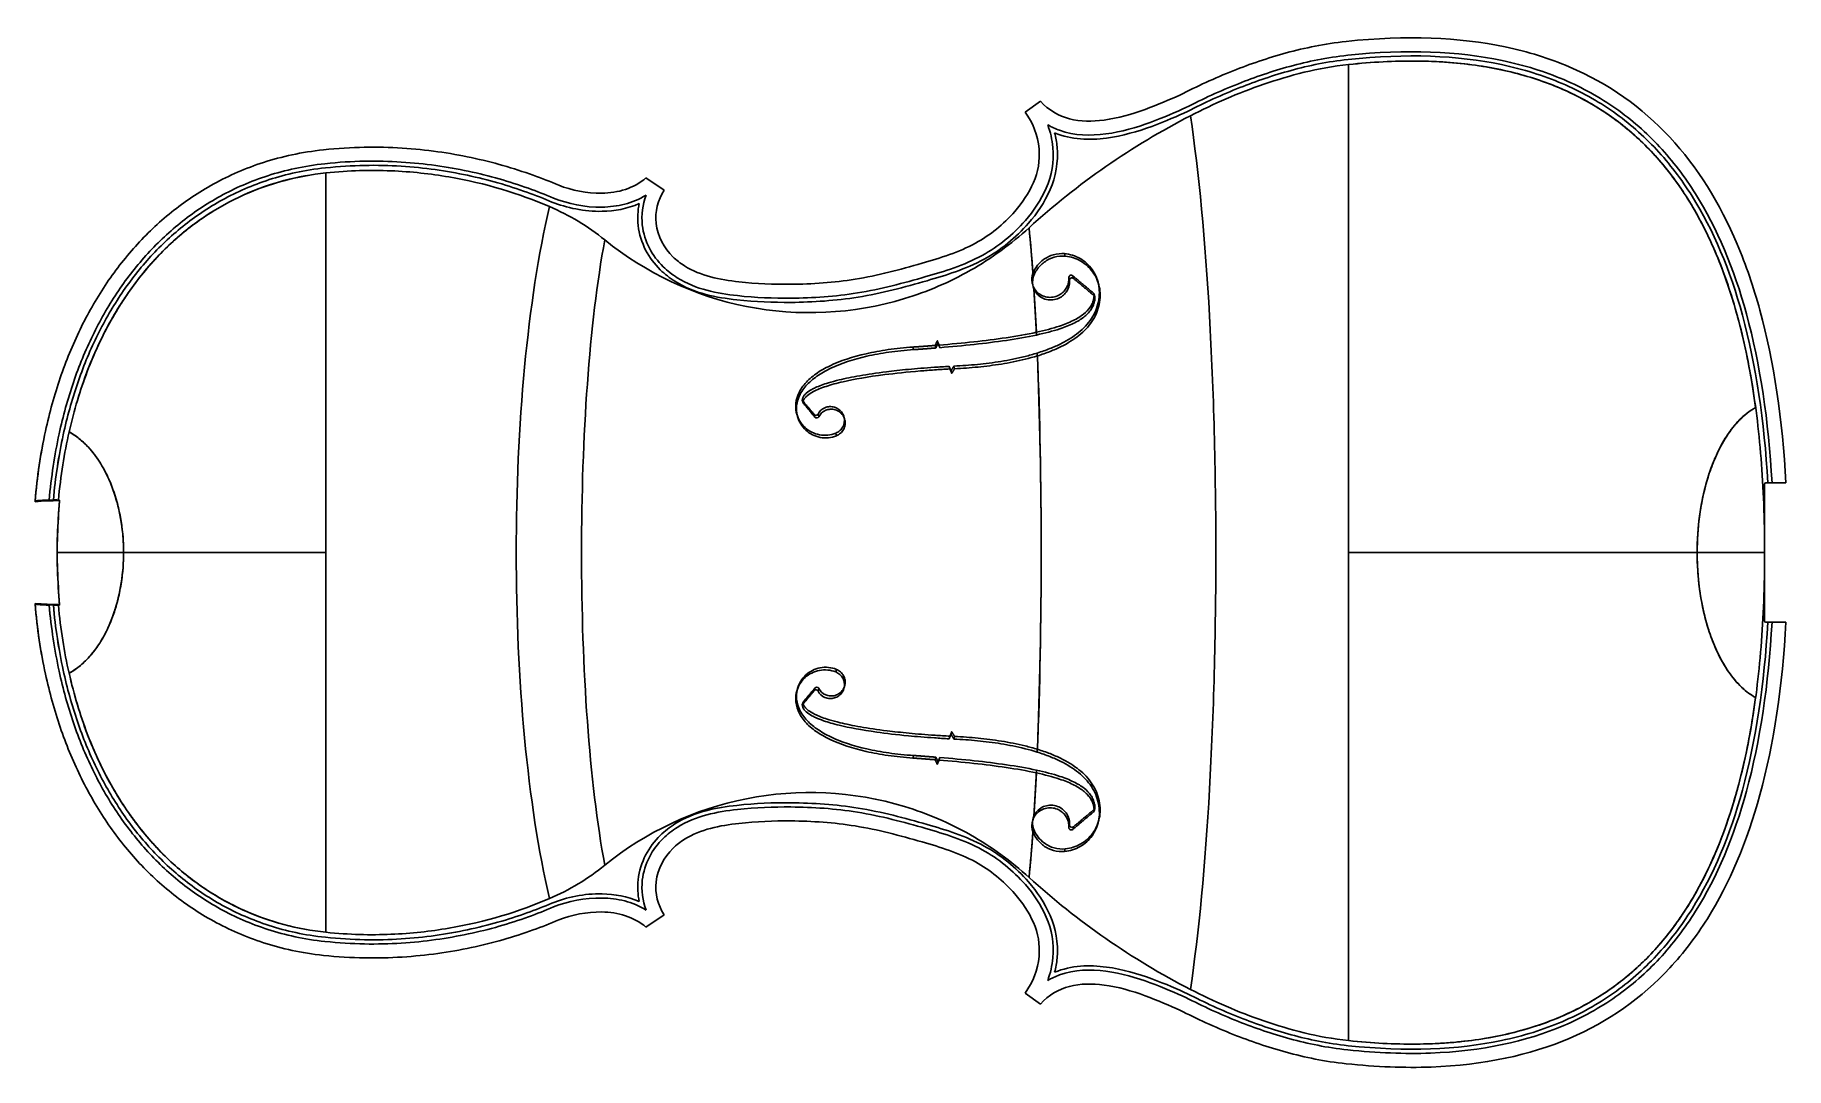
# Model space of a CAD drawing. Header units: millimetres. Extents: x -377 to 377, y -222 to 223.
import ezdxf

# ---------------------------------------------------------------- set-up
doc = ezdxf.new("R2010")
doc.units = ezdxf.units.MM
doc.layers.add('TOP_PLATE_ORIENTED', color=7, linetype='CONTINUOUS')

msp = doc.modelspace()

# ---------------------------------------------------------------- linework, layer by layer
at = {"layer": 'TOP_PLATE_ORIENTED'}
for p, q in [((187.45, 219.8, -140.61), (187.45, 219.8, -135.61)), ((187.45, 219.8, -140.61), (187.45, 219.8, -135.61)), ((188.08, 213.84, -137.21), (188.08, 213.84, -135.61)), ((188.08, 213.84, -137.21), (188.08, 213.84, -135.61)), ((188.27, 212.05, -137.21), (188.27, 212.05, -135.61)), ((188.27, 212.05, -137.21), (188.27, 212.05, -135.61)), ((115.87, 196.73, -140.61), (115.87, 196.73, -135.61)), ((115.87, 196.73, -140.61), (115.87, 196.73, -135.61)), ((55.91, 194.16, -140.61), (49.34, 189.38, -140.61)), ((55.91, 194.16, -135.61), (49.34, 189.38, -135.61)), ((55.91, 194.16, -140.61), (49.34, 189.38, -140.61)), ((55.91, 194.16, -135.61), (49.34, 189.38, -135.61)), ((49.34, 189.38, -140.61), (49.34, 189.38, -135.61)), ((49.34, 189.38, -140.61), (49.34, 189.38, -135.61)), ((55.91, 194.16, -140.61), (55.91, 194.16, -135.61)), ((55.91, 194.16, -140.61), (55.91, 194.16, -135.61)), ((118.45, 191.31, -137.21), (118.45, 191.31, -135.61)), ((118.45, 191.31, -137.21), (118.45, 191.31, -135.61)), ((119.22, 189.68, -137.21), (119.22, 189.68, -135.61)), ((119.22, 189.68, -137.21), (119.22, 189.68, -135.61)), ((59.02, 183.96, -137.21), (59.02, 183.96, -135.61)), ((59.02, 183.96, -137.21), (59.02, 183.96, -135.61)), ((55.3, 173.66, -140.61), (55.3, 173.66, -135.61)), ((55.3, 173.66, -140.61), (55.3, 173.66, -135.61)), ((61.27, 174.24, -137.21), (61.27, 174.24, -135.61)), ((61.27, 174.24, -137.21), (61.27, 174.24, -135.61)), ((62, 180.48, -137.21), (62, 180.48, -135.61)), ((62, 180.48, -137.21), (62, 180.48, -135.61)), ((63.07, 174.41, -137.21), (63.07, 174.41, -135.61)), ((63.07, 174.41, -137.21), (63.07, 174.41, -135.61)), ((-252.55, 173.18, -140.61), (-252.55, 173.18, -135.61)), ((-252.55, 173.18, -140.61), (-252.55, 173.18, -135.61)), ((-251.92, 167.21, -137.21), (-251.92, 167.21, -135.61)), ((-251.92, 167.21, -137.21), (-251.92, 167.21, -135.61)), ((-251.73, 165.42, -137.21), (-251.73, 165.42, -135.61)), ((-251.73, 165.42, -137.21), (-251.73, 165.42, -135.61)), ((-105.94, 155.78, -140.61), (-113.8, 161.07, -140.61)), ((-105.94, 155.78, -135.61), (-113.8, 161.07, -135.61)), ((-105.94, 155.78, -140.61), (-113.8, 161.07, -140.61)), ((-105.94, 155.78, -135.61), (-113.8, 161.07, -135.61)), ((-113.8, 161.07, -140.61), (-113.8, 161.07, -135.61)), ((-113.8, 161.07, -140.61), (-113.8, 161.07, -135.61)), ((-154.29, 150.71, -137.21), (-154.29, 150.71, -135.61)), ((-154.29, 150.71, -137.21), (-154.29, 150.71, -135.61)), ((-153.61, 152.38, -137.21), (-153.61, 152.38, -135.61)), ((-153.61, 152.38, -137.21), (-153.61, 152.38, -135.61)), ((-151.35, 157.94, -140.61), (-151.35, 157.94, -135.61)), ((-151.35, 157.94, -140.61), (-151.35, 157.94, -135.61)), ((-113.75, 153.68, -137.21), (-113.75, 153.68, -135.61)), ((-113.75, 153.68, -137.21), (-113.75, 153.68, -135.61)), ((-105.94, 155.78, -140.61), (-105.94, 155.78, -135.61)), ((-105.94, 155.78, -140.61), (-105.94, 155.78, -135.61)), ((-116.7, 150.09, -137.21), (-116.7, 150.09, -135.61)), ((-116.7, 150.09, -137.21), (-116.7, 150.09, -135.61)), ((-117.16, 140.67, -137.21), (-117.16, 140.67, -135.61)), ((-117.16, 140.67, -137.21), (-117.16, 140.67, -135.61)), ((-115.38, 140.87, -137.21), (-115.38, 140.87, -135.61)), ((-115.38, 140.87, -137.21), (-115.38, 140.87, -135.61)), ((-109.41, 141.55, -140.61), (-109.41, 141.55, -135.61)), ((-109.41, 141.55, -140.61), (-109.41, 141.55, -135.61)), ((66.6, 127.39, -135.1), (66.29, 128.51, -130.35)), ((66.6, 127.39, -135.1), (66.29, 128.51, -130.35)), ((53.17, 119.36, -135.23), (52.86, 120.46, -130.51)), ((53.17, 119.36, -135.23), (52.86, 120.46, -130.51)), ((68.44, 117.06, -133.05), (68.13, 118.19, -128.27)), ((68.44, 117.06, -133.05), (68.13, 118.19, -128.27)), ((69.78, 119.02, -128.27), (70.09, 117.9, -133.05)), ((69.78, 119.02, -128.27), (70.09, 117.9, -133.05)), ((79.05, 111.24, -126.39), (79.37, 110.1, -131.21)), ((79.05, 111.24, -126.39), (79.37, 110.1, -131.21)), ((81.57, 110.7, -131.17), (81.25, 111.83, -126.34)), ((81.57, 110.7, -131.17), (81.25, 111.83, -126.34)), ((11.83, 89.95, -133.02), (11.52, 91.05, -128.32)), ((11.83, 89.95, -133.02), (11.52, 91.05, -128.32)), ((1.05, 88.33, -128.39), (1.36, 87.23, -133.08)), ((1.05, 88.33, -128.39), (1.36, 87.23, -133.08)), ((10.64, 89.04, -127.88), (10.94, 87.94, -132.59)), ((10.64, 89.04, -127.88), (10.94, 87.94, -132.59)), ((12.6, 88.07, -132.5), (12.29, 89.18, -127.79)), ((12.6, 88.07, -132.5), (12.29, 89.18, -127.79)), ((16.96, 78.91, -130.25), (16.65, 80.03, -125.49)), ((16.96, 78.91, -130.25), (16.65, 80.03, -125.49)), ((17.74, 76.99, -129.84), (17.43, 78.11, -125.07)), ((17.74, 76.99, -129.84), (17.43, 78.11, -125.07)), ((18.66, 80.13, -125.39), (18.97, 79.02, -130.16)), ((18.66, 80.13, -125.39), (18.97, 79.02, -130.16)), ((-49.06, 61.79, -128.72), (-49.38, 62.92, -123.93)), ((-49.06, 61.79, -128.72), (-49.38, 62.92, -123.93)), ((-46.54, 65.43, -124.41), (-46.23, 64.31, -129.19)), ((-46.54, 65.43, -124.41), (-46.23, 64.31, -129.19)), ((-41.45, 59.32, -123.23), (-41.14, 58.19, -128.03)), ((-41.45, 59.32, -123.23), (-41.14, 58.19, -128.03)), ((-39.47, 58.37, -128.04), (-39.78, 59.5, -123.24)), ((-39.47, 58.37, -128.04), (-39.78, 59.5, -123.24)), ((-31.85, 50.16, -126.67), (-32.17, 51.3, -121.83)), ((-31.85, 50.16, -126.67), (-32.17, 51.3, -121.83)), ((367.45, 29.43, -140.61), (367.45, -29.57, -140.61)), ((367.45, 29.43, -135.61), (367.45, -0.07, -135.61)), ((367.45, 29.43, -135.61), (367.45, 29.43, -140.61)), ((367.45, 29.43, -140.61), (367.45, -29.57, -140.61)), ((367.45, 29.43, -135.61), (367.45, -0.07, -135.61)), ((367.45, 29.43, -135.61), (367.45, 29.43, -140.61)), ((376.65, 29.93, -140.61), (367.95, 29.93, -140.61)), ((368.84, 29.93, -135.61), (367.95, 29.93, -135.61)), ((367.95, 29.93, -135.61), (367.95, 29.93, -140.61)), ((376.65, 29.93, -140.61), (367.95, 29.93, -140.61)), ((367.95, 29.93, -135.61), (367.95, 29.93, -140.61)), ((368.84, 29.93, -135.61), (367.95, 29.93, -135.61)), ((368.84, 29.93, -137.21), (370.64, 29.93, -137.21)), ((368.84, 29.93, -137.21), (370.64, 29.93, -137.21)), ((368.84, 29.93, -137.21), (368.84, 29.93, -135.61)), ((368.84, 29.93, -137.21), (368.84, 29.93, -135.61)), ((376.65, 29.93, -135.61), (370.64, 29.93, -135.61)), ((370.64, 29.93, -137.21), (370.64, 29.93, -135.61)), ((376.65, 29.93, -135.61), (370.64, 29.93, -135.61)), ((370.64, 29.93, -137.21), (370.64, 29.93, -135.61)), ((376.65, 29.93, -140.61), (376.65, 29.93, -135.61)), ((376.65, 29.93, -140.61), (376.65, 29.93, -135.61)), ((-366.07, 22.54, -135.55), (-366.07, 22.25, -140.61)), ((-366.07, 22.54, -135.55), (-366.07, 22.25, -140.61)), ((367.45, -0.07, -135.61), (367.45, -29.57, -135.61)), ((367.45, -0.07, -135.61), (367.45, -29.57, -135.61)), ((-366.07, -22.67, -135.55), (-366.07, -22.38, -140.61)), ((-366.07, -22.67, -135.55), (-366.07, -22.38, -140.61)), ((367.45, -29.57, -135.61), (367.45, -29.57, -140.61)), ((367.45, -29.57, -135.61), (367.45, -29.57, -140.61)), ((376.65, -30.07, -140.61), (367.95, -30.07, -140.61)), ((368.84, -30.07, -135.61), (367.95, -30.07, -135.61)), ((368.84, -30.07, -135.61), (367.95, -30.07, -135.61)), ((367.95, -30.07, -135.61), (367.95, -30.07, -140.61)), ((376.65, -30.07, -140.61), (367.95, -30.07, -140.61)), ((367.95, -30.07, -135.61), (367.95, -30.07, -140.61)), ((368.84, -30.07, -137.21), (370.64, -30.07, -137.21)), ((368.84, -30.07, -137.21), (370.64, -30.07, -137.21)), ((368.84, -30.07, -137.21), (368.84, -30.07, -135.61)), ((368.84, -30.07, -137.21), (368.84, -30.07, -135.61)), ((376.65, -30.07, -135.61), (370.64, -30.07, -135.61)), ((376.65, -30.07, -135.61), (370.64, -30.07, -135.61)), ((370.64, -30.07, -137.21), (370.64, -30.07, -135.61)), ((370.64, -30.07, -137.21), (370.64, -30.07, -135.61)), ((376.65, -30.07, -140.61), (376.65, -30.07, -135.61)), ((376.65, -30.07, -140.61), (376.65, -30.07, -135.61)), ((-31.85, -50.29, -126.67), (-32.17, -51.43, -121.83)), ((-31.85, -50.29, -126.67), (-32.17, -51.43, -121.83)), ((-41.45, -59.45, -123.23), (-41.14, -58.33, -128.03)), ((-41.45, -59.45, -123.23), (-41.14, -58.33, -128.03)), ((-39.47, -58.5, -128.04), (-39.78, -59.63, -123.24)), ((-39.47, -58.5, -128.04), (-39.78, -59.63, -123.24)), ((-49.06, -61.92, -128.72), (-49.38, -63.05, -123.93)), ((-49.06, -61.92, -128.72), (-49.38, -63.05, -123.93)), ((-46.54, -65.56, -124.41), (-46.23, -64.44, -129.19)), ((-46.54, -65.56, -124.41), (-46.23, -64.44, -129.19)), ((16.96, -79.04, -130.25), (16.65, -80.16, -125.49)), ((16.96, -79.04, -130.25), (16.65, -80.16, -125.49)), ((17.74, -77.12, -129.84), (17.43, -78.24, -125.07)), ((17.74, -77.12, -129.84), (17.43, -78.24, -125.07)), ((18.66, -80.27, -125.39), (18.97, -79.15, -130.16)), ((18.66, -80.27, -125.39), (18.97, -79.15, -130.16)), ((1.05, -88.46, -128.39), (1.36, -87.36, -133.08)), ((1.05, -88.46, -128.39), (1.36, -87.36, -133.08)), ((10.64, -89.17, -127.88), (10.94, -88.07, -132.59)), ((10.64, -89.17, -127.88), (10.94, -88.07, -132.59)), ((11.83, -90.08, -133.02), (11.52, -91.19, -128.32)), ((11.83, -90.08, -133.02), (11.52, -91.19, -128.32)), ((12.6, -88.2, -132.5), (12.29, -89.31, -127.79)), ((12.6, -88.2, -132.5), (12.29, -89.31, -127.79)), ((79.05, -111.37, -126.39), (79.37, -110.24, -131.21)), ((79.05, -111.37, -126.39), (79.37, -110.24, -131.21)), ((81.57, -110.83, -131.17), (81.25, -111.96, -126.34)), ((81.57, -110.83, -131.17), (81.25, -111.96, -126.34)), ((53.17, -119.49, -135.23), (52.86, -120.59, -130.51)), ((53.17, -119.49, -135.23), (52.86, -120.59, -130.51)), ((68.44, -117.2, -133.05), (68.13, -118.32, -128.27)), ((68.44, -117.2, -133.05), (68.13, -118.32, -128.27)), ((69.78, -119.15, -128.27), (70.09, -118.03, -133.05)), ((69.78, -119.15, -128.27), (70.09, -118.03, -133.05)), ((66.6, -127.52, -135.1), (66.29, -128.64, -130.35)), ((66.6, -127.52, -135.1), (66.29, -128.64, -130.35)), ((-117.16, -140.8, -137.21), (-117.16, -140.8, -135.61)), ((-117.16, -140.8, -137.21), (-117.16, -140.8, -135.61)), ((-115.38, -141, -137.21), (-115.38, -141, -135.61)), ((-115.38, -141, -137.21), (-115.38, -141, -135.61)), ((-109.41, -141.68, -140.61), (-109.41, -141.68, -135.61)), ((-109.41, -141.68, -140.61), (-109.41, -141.68, -135.61)), ((-116.7, -150.22, -137.21), (-116.7, -150.22, -135.61)), ((-116.7, -150.22, -137.21), (-116.7, -150.22, -135.61)), ((-154.29, -150.85, -137.21), (-154.29, -150.85, -135.61)), ((-154.29, -150.85, -137.21), (-154.29, -150.85, -135.61)), ((-153.61, -152.51, -137.21), (-153.61, -152.51, -135.61)), ((-153.61, -152.51, -137.21), (-153.61, -152.51, -135.61)), ((-151.35, -158.07, -140.61), (-151.35, -158.07, -135.61)), ((-151.35, -158.07, -140.61), (-151.35, -158.07, -135.61)), ((-113.8, -161.21, -140.61), (-105.94, -155.91, -140.61)), ((-113.8, -161.21, -135.61), (-105.94, -155.91, -135.61)), ((-113.8, -161.21, -140.61), (-105.94, -155.91, -140.61)), ((-113.8, -161.21, -135.61), (-105.94, -155.91, -135.61)), ((-113.75, -153.81, -137.21), (-113.75, -153.81, -135.61)), ((-113.75, -153.81, -137.21), (-113.75, -153.81, -135.61)), ((-105.94, -155.91, -140.61), (-105.94, -155.91, -135.61)), ((-105.94, -155.91, -140.61), (-105.94, -155.91, -135.61)), ((-251.73, -165.55, -137.21), (-251.73, -165.55, -135.61)), ((-251.73, -165.55, -137.21), (-251.73, -165.55, -135.61)), ((-113.8, -161.21, -140.61), (-113.8, -161.21, -135.61)), ((-113.8, -161.21, -140.61), (-113.8, -161.21, -135.61)), ((-251.92, -167.34, -137.21), (-251.92, -167.34, -135.61)), ((-251.92, -167.34, -137.21), (-251.92, -167.34, -135.61)), ((-252.55, -173.31, -140.61), (-252.55, -173.31, -135.61)), ((-252.55, -173.31, -140.61), (-252.55, -173.31, -135.61)), ((55.3, -173.79, -140.61), (55.3, -173.79, -135.61)), ((55.3, -173.79, -140.61), (55.3, -173.79, -135.61)), ((61.27, -174.37, -137.21), (61.27, -174.37, -135.61)), ((61.27, -174.37, -137.21), (61.27, -174.37, -135.61)), ((62, -180.61, -137.21), (62, -180.61, -135.61)), ((62, -180.61, -137.21), (62, -180.61, -135.61)), ((63.07, -174.54, -137.21), (63.07, -174.54, -135.61)), ((63.07, -174.54, -137.21), (63.07, -174.54, -135.61)), ((59.02, -184.09, -137.21), (59.02, -184.09, -135.61)), ((59.02, -184.09, -137.21), (59.02, -184.09, -135.61)), ((49.34, -189.51, -140.61), (55.91, -194.29, -140.61)), ((49.34, -189.51, -135.61), (55.91, -194.29, -135.61)), ((49.34, -189.51, -140.61), (55.91, -194.29, -140.61)), ((49.34, -189.51, -140.61), (49.34, -189.51, -135.61)), ((49.34, -189.51, -135.61), (55.91, -194.29, -135.61)), ((49.34, -189.51, -140.61), (49.34, -189.51, -135.61)), ((55.91, -194.29, -140.61), (55.91, -194.29, -135.61)), ((55.91, -194.29, -140.61), (55.91, -194.29, -135.61)), ((118.45, -191.44, -137.21), (118.45, -191.44, -135.61)), ((118.45, -191.44, -137.21), (118.45, -191.44, -135.61)), ((119.22, -189.82, -137.21), (119.22, -189.82, -135.61)), ((119.22, -189.82, -137.21), (119.22, -189.82, -135.61)), ((115.87, -196.86, -140.61), (115.87, -196.86, -135.61)), ((115.87, -196.86, -140.61), (115.87, -196.86, -135.61)), ((188.08, -213.97, -137.21), (188.08, -213.97, -135.61)), ((188.08, -213.97, -137.21), (188.08, -213.97, -135.61)), ((188.27, -212.18, -137.21), (188.27, -212.18, -135.61)), ((188.27, -212.18, -137.21), (188.27, -212.18, -135.61)), ((187.45, -219.93, -140.61), (187.45, -219.93, -135.61)), ((187.45, -219.93, -140.61), (187.45, -219.93, -135.61))]:
    msp.add_line(p, q, dxfattribs=at)
for centre, radius, start, end in [((23.53, 170.6, -140.61), 31.92, 5.49807, 36.03152), ((23.53, 170.6, -135.61), 31.92, 5.49807, 36.03152), ((23.53, 170.6, -140.61), 31.92, 5.49807, 36.03152), ((23.53, 170.6, -135.61), 31.92, 5.49807, 36.03152), ((23.53, 170.6, -135.61), 37.92, 5.49807, 20.62114), ((23.53, 170.6, -137.21), 37.92, 5.49807, 20.62114), ((23.53, 170.6, -137.21), 37.92, 5.49807, 20.62114), ((23.53, 170.6, -135.61), 37.92, 5.49807, 20.62114), ((23.53, 170.6, -135.61), 39.72, 5.49807, 14.3958), ((23.53, 170.6, -137.21), 39.72, 5.49807, 14.3958), ((23.53, 170.6, -135.61), 39.72, 5.49807, 14.3958), ((23.53, 170.6, -137.21), 39.72, 5.49807, 14.3958), ((-88.39, 143.95, -135.61), 27.16, 159.01679, -173.47982), ((-88.39, 143.95, -137.21), 27.16, 159.01679, -173.47982), ((-88.39, 143.95, -137.21), 27.16, 159.01679, -173.47982), ((-88.39, 143.95, -135.61), 27.16, 159.01679, -173.47982), ((-88.39, 143.95, -140.61), 21.16, 146.03152, -173.47982), ((-88.39, 143.95, -135.61), 21.16, 146.03152, -173.47982), ((-88.39, 143.95, -140.61), 21.16, 146.03152, -173.47982), ((-88.39, 143.95, -135.61), 21.16, 146.03152, -173.47982), ((-88.39, 143.95, -135.61), 28.96, 167.78048, -173.47982), ((-88.39, 143.95, -137.21), 28.96, 167.78048, -173.47982), ((-88.39, 143.95, -135.61), 28.96, 167.78048, -173.47982), ((-88.39, 143.95, -137.21), 28.96, 167.78048, -173.47982), ((367.95, 29.43, -140.61), 0.5, 90, 180), ((367.95, 29.43, -135.61), 0.5, 90, 180), ((367.95, 29.43, -135.61), 0.5, 90, 180), ((367.95, 29.43, -140.61), 0.5, 90, 180), ((367.95, -29.57, -140.61), 0.5, 180, -90), ((367.95, -29.57, -135.61), 0.5, 180, -90), ((367.95, -29.57, -135.61), 0.5, 180, -90), ((367.95, -29.57, -140.61), 0.5, 180, -90), ((-88.39, -144.09, -135.61), 28.96, 173.47982, -167.78048), ((-88.39, -144.09, -137.21), 28.96, 173.47982, -167.78048), ((-88.39, -144.09, -135.61), 28.96, 173.47982, -167.78048), ((-88.39, -144.09, -137.21), 28.96, 173.47982, -167.78048), ((-88.39, -144.09, -135.61), 27.16, 173.47982, -159.01679), ((-88.39, -144.09, -137.21), 27.16, 173.47982, -159.01679), ((-88.39, -144.09, -135.61), 27.16, 173.47982, -159.01679), ((-88.39, -144.09, -137.21), 27.16, 173.47982, -159.01679), ((-88.39, -144.09, -140.61), 21.16, 173.47982, -146.03152), ((-88.39, -144.09, -135.61), 21.16, 173.47982, -146.03152), ((-88.39, -144.09, -140.61), 21.16, 173.47982, -146.03152), ((-88.39, -144.09, -135.61), 21.16, 173.47982, -146.03152), ((23.53, -170.74, -140.61), 31.92, -36.03152, -5.49807), ((23.53, -170.74, -135.61), 31.92, -36.03152, -5.49807), ((23.53, -170.74, -140.61), 31.92, -36.03152, -5.49807), ((23.53, -170.74, -135.61), 31.92, -36.03152, -5.49807), ((23.53, -170.74, -135.61), 37.92, -20.62114, -5.49807), ((23.53, -170.74, -137.21), 37.92, -20.62114, -5.49807), ((23.53, -170.74, -137.21), 37.92, -20.62114, -5.49807), ((23.53, -170.74, -135.61), 37.92, -20.62114, -5.49807), ((23.53, -170.74, -135.61), 39.72, -14.3958, -5.49807), ((23.53, -170.74, -137.21), 39.72, -14.3958, -5.49807), ((23.53, -170.74, -135.61), 39.72, -14.3958, -5.49807), ((23.53, -170.74, -137.21), 39.72, -14.3958, -5.49807)]:
    msp.add_arc(centre, radius, start, end, dxfattribs=at)
for points, knots in [([(187.45, 219.8, -140.61), (178.12, 218.81, -140.61), (169.67, 217.03, -140.61), (161.66, 214.85, -140.61), (153.66, 212.66, -140.61), (146.11, 210.07, -140.61), (138.87, 207.2, -140.61), (130.85, 204.02, -140.61), (123.22, 200.5, -140.61), (115.87, 196.73, -140.61)], [0, 0, 0, 0, 0.321866, 0.321866, 0.321866, 0.643732, 0.643732, 0.643732, 1, 1, 1, 1]), ([(187.45, 219.8, -135.61), (178.12, 218.81, -135.61), (169.67, 217.03, -135.61), (161.66, 214.85, -135.61), (153.66, 212.66, -135.61), (146.11, 210.07, -135.61), (138.87, 207.2, -135.61), (130.85, 204.02, -135.61), (123.22, 200.5, -135.61), (115.87, 196.73, -135.61)], [0, 0, 0, 0, 0.321866, 0.321866, 0.321866, 0.643732, 0.643732, 0.643732, 1, 1, 1, 1]), ([(187.45, 219.8, -135.61), (178.12, 218.81, -135.61), (169.67, 217.03, -135.61), (161.66, 214.85, -135.61), (153.66, 212.66, -135.61), (146.11, 210.07, -135.61), (138.87, 207.2, -135.61), (130.85, 204.02, -135.61), (123.22, 200.5, -135.61), (115.87, 196.73, -135.61)], [0, 0, 0, 0, 0.321866, 0.321866, 0.321866, 0.643732, 0.643732, 0.643732, 1, 1, 1, 1]), ([(187.45, 219.8, -140.61), (178.12, 218.81, -140.61), (169.67, 217.03, -140.61), (161.66, 214.85, -140.61), (153.66, 212.66, -140.61), (146.11, 210.07, -140.61), (138.87, 207.2, -140.61), (130.85, 204.02, -140.61), (123.22, 200.5, -140.61), (115.87, 196.73, -140.61)], [0, 0, 0, 0, 0.321866, 0.321866, 0.321866, 0.643732, 0.643732, 0.643732, 1, 1, 1, 1]), ([(376.65, 29.93, -140.61), (375.15, 57.16, -140.61), (371.5, 82, -140.61), (365.44, 104.15, -140.61), (362.7, 114.17, -140.61), (359.47, 123.64, -140.61), (355.71, 132.53, -140.61), (348.2, 150.3, -140.61), (338.6, 165.75, -140.61), (326.64, 178.59, -140.61), (314.69, 191.42, -140.61), (300.38, 201.64, -140.61), (283.39, 208.88, -140.61), (274.9, 212.5, -140.61), (265.73, 215.38, -140.61), (255.84, 217.45, -140.61), (236.07, 221.6, -140.61), (213.43, 222.55, -140.61), (187.45, 219.8, -140.61)], [0, 0, 0, 0, 0.216596, 0.216596, 0.216596, 0.314522, 0.314522, 0.314522, 0.510373, 0.510373, 0.510373, 0.706224, 0.706224, 0.706224, 0.804149, 0.804149, 0.804149, 1, 1, 1, 1]), ([(376.65, 29.93, -135.61), (375.15, 57.16, -135.61), (371.5, 82, -135.61), (365.44, 104.15, -135.61), (362.7, 114.17, -135.61), (359.47, 123.64, -135.61), (355.71, 132.53, -135.61), (348.2, 150.3, -135.61), (338.6, 165.75, -135.61), (326.64, 178.59, -135.61), (314.69, 191.42, -135.61), (300.38, 201.64, -135.61), (283.39, 208.88, -135.61), (274.9, 212.5, -135.61), (265.73, 215.38, -135.61), (255.84, 217.45, -135.61), (236.07, 221.6, -135.61), (213.43, 222.55, -135.61), (187.45, 219.8, -135.61)], [0, 0, 0, 0, 0.216596, 0.216596, 0.216596, 0.314522, 0.314522, 0.314522, 0.510373, 0.510373, 0.510373, 0.706224, 0.706224, 0.706224, 0.804149, 0.804149, 0.804149, 1, 1, 1, 1]), ([(376.65, 29.93, -140.61), (375.15, 57.16, -140.61), (371.5, 82, -140.61), (365.44, 104.15, -140.61), (362.7, 114.17, -140.61), (359.47, 123.64, -140.61), (355.71, 132.53, -140.61), (348.2, 150.3, -140.61), (338.6, 165.75, -140.61), (326.64, 178.59, -140.61), (314.69, 191.42, -140.61), (300.38, 201.64, -140.61), (283.39, 208.88, -140.61), (274.9, 212.5, -140.61), (265.73, 215.38, -140.61), (255.84, 217.45, -140.61), (236.07, 221.6, -140.61), (213.43, 222.55, -140.61), (187.45, 219.8, -140.61)], [0, 0, 0, 0, 0.216596, 0.216596, 0.216596, 0.314522, 0.314522, 0.314522, 0.510373, 0.510373, 0.510373, 0.706224, 0.706224, 0.706224, 0.804149, 0.804149, 0.804149, 1, 1, 1, 1]), ([(376.65, 29.93, -135.61), (375.15, 57.16, -135.61), (371.5, 82, -135.61), (365.44, 104.15, -135.61), (362.7, 114.17, -135.61), (359.47, 123.64, -135.61), (355.71, 132.53, -135.61), (348.2, 150.3, -135.61), (338.6, 165.75, -135.61), (326.64, 178.59, -135.61), (314.69, 191.42, -135.61), (300.38, 201.64, -135.61), (283.39, 208.88, -135.61), (274.9, 212.5, -135.61), (265.73, 215.38, -135.61), (255.84, 217.45, -135.61), (236.07, 221.6, -135.61), (213.43, 222.55, -135.61), (187.45, 219.8, -135.61)], [0, 0, 0, 0, 0.216596, 0.216596, 0.216596, 0.314522, 0.314522, 0.314522, 0.510373, 0.510373, 0.510373, 0.706224, 0.706224, 0.706224, 0.804149, 0.804149, 0.804149, 1, 1, 1, 1]), ([(118.45, 191.31, -135.61), (125.7, 195.04, -135.61), (133.21, 198.5, -135.61), (141.08, 201.62, -135.61), (148.14, 204.42, -135.61), (155.5, 206.94, -135.61), (163.25, 209.06, -135.61), (170.99, 211.17, -135.61), (179.12, 212.89, -135.61), (188.08, 213.84, -135.61)], [0, 0, 0, 0, 0.357971, 0.357971, 0.357971, 0.678986, 0.678986, 0.678986, 1, 1, 1, 1]), ([(118.45, 191.31, -137.21), (125.7, 195.04, -137.21), (133.21, 198.5, -137.21), (141.08, 201.62, -137.21), (148.14, 204.42, -137.21), (155.5, 206.94, -137.21), (163.25, 209.06, -137.21), (170.99, 211.17, -137.21), (179.12, 212.89, -137.21), (188.08, 213.84, -137.21)], [0, 0, 0, 0, 0.357971, 0.357971, 0.357971, 0.678986, 0.678986, 0.678986, 1, 1, 1, 1]), ([(118.45, 191.31, -137.21), (125.7, 195.04, -137.21), (133.21, 198.5, -137.21), (141.08, 201.62, -137.21), (148.14, 204.42, -137.21), (155.5, 206.94, -137.21), (163.25, 209.06, -137.21), (170.99, 211.17, -137.21), (179.12, 212.89, -137.21), (188.08, 213.84, -137.21)], [0, 0, 0, 0, 0.357971, 0.357971, 0.357971, 0.678986, 0.678986, 0.678986, 1, 1, 1, 1]), ([(118.45, 191.31, -135.61), (125.7, 195.04, -135.61), (133.21, 198.5, -135.61), (141.08, 201.62, -135.61), (148.14, 204.42, -135.61), (155.5, 206.94, -135.61), (163.25, 209.06, -135.61), (170.99, 211.17, -135.61), (179.12, 212.89, -135.61), (188.08, 213.84, -135.61)], [0, 0, 0, 0, 0.357971, 0.357971, 0.357971, 0.678986, 0.678986, 0.678986, 1, 1, 1, 1]), ([(119.22, 189.68, -135.61), (126.44, 193.4, -135.61), (133.91, 196.85, -135.61), (141.74, 199.95, -135.61), (148.75, 202.73, -135.61), (156.05, 205.23, -135.61), (163.72, 207.32, -135.61), (171.39, 209.42, -135.61), (179.42, 211.11, -135.61), (188.27, 212.05, -135.61)], [0, 0, 0, 0, 0.358493, 0.358493, 0.358493, 0.679247, 0.679247, 0.679247, 1, 1, 1, 1]), ([(188.27, 212.05, -137.21), (179.42, 211.11, -137.21), (171.39, 209.42, -137.21), (163.72, 207.32, -137.21), (156.05, 205.23, -137.21), (148.75, 202.73, -137.21), (141.74, 199.95, -137.21), (133.91, 196.85, -137.21), (126.44, 193.4, -137.21), (119.22, 189.68, -137.21)], [0, 0, 0, 0, 0.320753, 0.320753, 0.320753, 0.641507, 0.641507, 0.641507, 1, 1, 1, 1]), ([(119.22, 189.68, -135.61), (126.44, 193.4, -135.61), (133.91, 196.85, -135.61), (141.74, 199.95, -135.61), (148.75, 202.73, -135.61), (156.05, 205.23, -135.61), (163.72, 207.32, -135.61), (171.39, 209.42, -135.61), (179.42, 211.11, -135.61), (188.27, 212.05, -135.61)], [0, 0, 0, 0, 0.358493, 0.358493, 0.358493, 0.679247, 0.679247, 0.679247, 1, 1, 1, 1]), ([(188.27, 212.05, -137.21), (179.42, 211.11, -137.21), (171.39, 209.42, -137.21), (163.72, 207.32, -137.21), (156.05, 205.23, -137.21), (148.75, 202.73, -137.21), (141.74, 199.95, -137.21), (133.91, 196.85, -137.21), (126.44, 193.4, -137.21), (119.22, 189.68, -137.21)], [0, 0, 0, 0, 0.320753, 0.320753, 0.320753, 0.641507, 0.641507, 0.641507, 1, 1, 1, 1]), ([(188.08, 213.84, -135.61), (213.55, 216.53, -135.61), (235.56, 215.57, -135.61), (254.61, 211.58, -135.61), (264.14, 209.58, -135.61), (272.92, 206.82, -135.61), (281.04, 203.36, -135.61), (289.15, 199.91, -135.61), (296.6, 195.75, -135.61), (303.45, 190.93, -135.61), (310.3, 186.11, -135.61), (316.55, 180.62, -135.61), (322.25, 174.5, -135.61), (327.96, 168.37, -135.61), (333.12, 161.61, -135.61), (337.76, 154.21, -135.61), (347.06, 139.43, -135.61), (354.3, 122.14, -135.61), (359.66, 102.57, -135.61), (365.55, 81.01, -135.61), (369.15, 56.69, -135.61), (370.64, 29.93, -135.61)], [0, 0, 0, 0, 0.196025, 0.196025, 0.196025, 0.294037, 0.294037, 0.294037, 0.39205, 0.39205, 0.39205, 0.490062, 0.490062, 0.490062, 0.588074, 0.588074, 0.588074, 0.784099, 0.784099, 0.784099, 1, 1, 1, 1]), ([(188.08, 213.84, -137.21), (213.55, 216.53, -137.21), (235.56, 215.57, -137.21), (254.61, 211.58, -137.21), (264.14, 209.58, -137.21), (272.92, 206.82, -137.21), (281.04, 203.36, -137.21), (289.15, 199.91, -137.21), (296.6, 195.75, -137.21), (303.45, 190.93, -137.21), (310.3, 186.11, -137.21), (316.55, 180.62, -137.21), (322.25, 174.5, -137.21), (327.96, 168.37, -137.21), (333.12, 161.61, -137.21), (337.76, 154.21, -137.21), (347.06, 139.43, -137.21), (354.3, 122.14, -137.21), (359.66, 102.57, -137.21), (365.55, 81.01, -137.21), (369.15, 56.69, -137.21), (370.64, 29.93, -137.21)], [0, 0, 0, 0, 0.196025, 0.196025, 0.196025, 0.294037, 0.294037, 0.294037, 0.39205, 0.39205, 0.39205, 0.490062, 0.490062, 0.490062, 0.588074, 0.588074, 0.588074, 0.784099, 0.784099, 0.784099, 1, 1, 1, 1]), ([(188.08, 213.84, -137.21), (213.55, 216.53, -137.21), (235.56, 215.57, -137.21), (254.61, 211.58, -137.21), (264.14, 209.58, -137.21), (272.92, 206.82, -137.21), (281.04, 203.36, -137.21), (289.15, 199.91, -137.21), (296.6, 195.75, -137.21), (303.45, 190.93, -137.21), (310.3, 186.11, -137.21), (316.55, 180.62, -137.21), (322.25, 174.5, -137.21), (327.96, 168.37, -137.21), (333.12, 161.61, -137.21), (337.76, 154.21, -137.21), (347.06, 139.43, -137.21), (354.3, 122.14, -137.21), (359.66, 102.57, -137.21), (365.55, 81.01, -137.21), (369.15, 56.69, -137.21), (370.64, 29.93, -137.21)], [0, 0, 0, 0, 0.196025, 0.196025, 0.196025, 0.294037, 0.294037, 0.294037, 0.39205, 0.39205, 0.39205, 0.490062, 0.490062, 0.490062, 0.588074, 0.588074, 0.588074, 0.784099, 0.784099, 0.784099, 1, 1, 1, 1]), ([(188.08, 213.84, -135.61), (213.55, 216.53, -135.61), (235.56, 215.57, -135.61), (254.61, 211.58, -135.61), (264.14, 209.58, -135.61), (272.92, 206.82, -135.61), (281.04, 203.36, -135.61), (289.15, 199.91, -135.61), (296.6, 195.75, -135.61), (303.45, 190.93, -135.61), (310.3, 186.11, -135.61), (316.55, 180.62, -135.61), (322.25, 174.5, -135.61), (327.96, 168.37, -135.61), (333.12, 161.61, -135.61), (337.76, 154.21, -135.61), (347.06, 139.43, -135.61), (354.3, 122.14, -135.61), (359.66, 102.57, -135.61), (365.55, 81.01, -135.61), (369.15, 56.69, -135.61), (370.64, 29.93, -135.61)], [0, 0, 0, 0, 0.196025, 0.196025, 0.196025, 0.294037, 0.294037, 0.294037, 0.39205, 0.39205, 0.39205, 0.490062, 0.490062, 0.490062, 0.588074, 0.588074, 0.588074, 0.784099, 0.784099, 0.784099, 1, 1, 1, 1]), ([(188.27, 212.05, -135.61), (213.59, 214.73, -135.61), (235.41, 213.77, -135.61), (254.24, 209.82, -135.61), (263.66, 207.84, -135.61), (272.33, 205.12, -135.61), (280.33, 201.71, -135.61), (288.33, 198.3, -135.61), (295.67, 194.2, -135.61), (302.41, 189.46, -135.61), (309.16, 184.71, -135.61), (315.31, 179.31, -135.61), (320.94, 173.27, -135.61), (326.56, 167.23, -135.61), (331.65, 160.56, -135.61), (336.24, 153.26, -135.61), (345.42, 138.65, -135.61), (352.6, 121.53, -135.61), (357.92, 102.1, -135.61), (363.77, 80.72, -135.61), (367.35, 56.55, -135.61), (368.84, 29.93, -135.61)], [0, 0, 0, 0, 0.196078, 0.196078, 0.196078, 0.294117, 0.294117, 0.294117, 0.392156, 0.392156, 0.392156, 0.490195, 0.490195, 0.490195, 0.588234, 0.588234, 0.588234, 0.784312, 0.784312, 0.784312, 1, 1, 1, 1]), ([(368.84, 29.93, -137.21), (367.35, 56.55, -137.21), (363.77, 80.72, -137.21), (357.92, 102.1, -137.21), (352.6, 121.53, -137.21), (345.42, 138.65, -137.21), (336.24, 153.26, -137.21), (331.65, 160.56, -137.21), (326.56, 167.23, -137.21), (320.94, 173.27, -137.21), (315.31, 179.31, -137.21), (309.16, 184.71, -137.21), (302.41, 189.46, -137.21), (295.67, 194.2, -137.21), (288.33, 198.3, -137.21), (280.33, 201.71, -137.21), (272.33, 205.12, -137.21), (263.66, 207.84, -137.21), (254.24, 209.82, -137.21), (235.41, 213.77, -137.21), (213.59, 214.73, -137.21), (188.27, 212.05, -137.21)], [0, 0, 0, 0, 0.215688, 0.215688, 0.215688, 0.411766, 0.411766, 0.411766, 0.509805, 0.509805, 0.509805, 0.607844, 0.607844, 0.607844, 0.705883, 0.705883, 0.705883, 0.803922, 0.803922, 0.803922, 1, 1, 1, 1]), ([(188.27, 212.05, -135.61), (213.59, 214.73, -135.61), (235.41, 213.77, -135.61), (254.24, 209.82, -135.61), (263.66, 207.84, -135.61), (272.33, 205.12, -135.61), (280.33, 201.71, -135.61), (288.33, 198.3, -135.61), (295.67, 194.2, -135.61), (302.41, 189.46, -135.61), (309.16, 184.71, -135.61), (315.31, 179.31, -135.61), (320.94, 173.27, -135.61), (326.56, 167.23, -135.61), (331.65, 160.56, -135.61), (336.24, 153.26, -135.61), (345.42, 138.65, -135.61), (352.6, 121.53, -135.61), (357.92, 102.1, -135.61), (363.77, 80.72, -135.61), (367.35, 56.55, -135.61), (368.84, 29.93, -135.61)], [0, 0, 0, 0, 0.196078, 0.196078, 0.196078, 0.294117, 0.294117, 0.294117, 0.392156, 0.392156, 0.392156, 0.490195, 0.490195, 0.490195, 0.588234, 0.588234, 0.588234, 0.784312, 0.784312, 0.784312, 1, 1, 1, 1]), ([(368.84, 29.93, -137.21), (367.35, 56.55, -137.21), (363.77, 80.72, -137.21), (357.92, 102.1, -137.21), (352.6, 121.53, -137.21), (345.42, 138.65, -137.21), (336.24, 153.26, -137.21), (331.65, 160.56, -137.21), (326.56, 167.23, -137.21), (320.94, 173.27, -137.21), (315.31, 179.31, -137.21), (309.16, 184.71, -137.21), (302.41, 189.46, -137.21), (295.67, 194.2, -137.21), (288.33, 198.3, -137.21), (280.33, 201.71, -137.21), (272.33, 205.12, -137.21), (263.66, 207.84, -137.21), (254.24, 209.82, -137.21), (235.41, 213.77, -137.21), (213.59, 214.73, -137.21), (188.27, 212.05, -137.21)], [0, 0, 0, 0, 0.215688, 0.215688, 0.215688, 0.411766, 0.411766, 0.411766, 0.509805, 0.509805, 0.509805, 0.607844, 0.607844, 0.607844, 0.705883, 0.705883, 0.705883, 0.803922, 0.803922, 0.803922, 1, 1, 1, 1]), ([(367.45, -0.07, -135.61), (367.45, 14.24, -135.61), (366.93, 27.73, -135.61), (365.93, 40.4, -135.61), (364.92, 53.07, -135.61), (363.43, 64.92, -135.61), (361.48, 75.96, -135.61), (359.54, 86.99, -135.61), (357.14, 97.22, -135.61), (354.32, 106.69, -135.61), (351.5, 116.16, -135.61), (348.27, 124.88, -135.61), (344.67, 132.83, -135.61), (341.06, 140.79, -135.61), (337.1, 147.98, -135.61), (332.88, 154.41, -135.61), (328.67, 160.84, -135.61), (324.2, 166.52, -135.61), (319.5, 171.59, -135.61), (314.79, 176.67, -135.61), (309.83, 181.15, -135.61), (304.56, 185.16, -135.61), (299.29, 189.17, -135.61), (293.71, 192.71, -135.61), (287.66, 195.84, -135.61), (281.61, 198.96, -135.61), (275.09, 201.68, -135.61), (267.97, 203.95, -135.61), (260.84, 206.22, -135.61), (253.1, 208.05, -135.61), (244.65, 209.31, -135.61), (236.19, 210.58, -135.61), (227.02, 211.27, -135.61), (217.61, 211.36, -135.61), (208.19, 211.45, -135.61), (198.55, 210.92, -135.61), (188.5, 209.86, -135.61)], [0, 0, 0, 0, 0.083333, 0.083333, 0.083333, 0.166667, 0.166667, 0.166667, 0.25, 0.25, 0.25, 0.333333, 0.333333, 0.333333, 0.416667, 0.416667, 0.416667, 0.5, 0.5, 0.5, 0.583333, 0.583333, 0.583333, 0.666667, 0.666667, 0.666667, 0.75, 0.75, 0.75, 0.833333, 0.833333, 0.833333, 0.916667, 0.916667, 0.916667, 1, 1, 1, 1]), ([(367.45, -0.07, -135.61), (367.45, 14.24, -135.61), (366.93, 27.73, -135.61), (365.93, 40.4, -135.61), (364.92, 53.07, -135.61), (363.43, 64.92, -135.61), (361.48, 75.96, -135.61), (359.54, 86.99, -135.61), (357.14, 97.22, -135.61), (354.32, 106.69, -135.61), (351.5, 116.16, -135.61), (348.27, 124.88, -135.61), (344.67, 132.83, -135.61), (341.06, 140.79, -135.61), (337.1, 147.98, -135.61), (332.88, 154.41, -135.61), (328.67, 160.84, -135.61), (324.2, 166.52, -135.61), (319.5, 171.59, -135.61), (314.79, 176.67, -135.61), (309.83, 181.15, -135.61), (304.56, 185.16, -135.61), (299.29, 189.17, -135.61), (293.71, 192.71, -135.61), (287.66, 195.84, -135.61), (281.61, 198.96, -135.61), (275.09, 201.68, -135.61), (267.97, 203.95, -135.61), (260.84, 206.22, -135.61), (253.1, 208.05, -135.61), (244.65, 209.31, -135.61), (236.19, 210.58, -135.61), (227.02, 211.27, -135.61), (217.61, 211.36, -135.61), (208.19, 211.45, -135.61), (198.55, 210.92, -135.61), (188.5, 209.86, -135.61)], [0, 0, 0, 0, 0.083333, 0.083333, 0.083333, 0.166667, 0.166667, 0.166667, 0.25, 0.25, 0.25, 0.333333, 0.333333, 0.333333, 0.416667, 0.416667, 0.416667, 0.5, 0.5, 0.5, 0.583333, 0.583333, 0.583333, 0.666667, 0.666667, 0.666667, 0.75, 0.75, 0.75, 0.833333, 0.833333, 0.833333, 0.916667, 0.916667, 0.916667, 1, 1, 1, 1]), ([(188.5, 209.86, -140.61), (198.66, 210.93, -140.61), (208.28, 211.43, -140.61), (217.38, 211.36, -140.61), (226.48, 211.3, -140.61), (235.06, 210.67, -140.61), (243.07, 209.54, -140.61), (251.08, 208.42, -140.61), (258.51, 206.78, -140.61), (265.37, 204.75, -140.61), (272.23, 202.71, -140.61), (278.53, 200.27, -140.61), (284.38, 197.46, -140.61), (290.24, 194.66, -140.61), (295.67, 191.48, -140.61), (300.78, 187.91, -140.61), (305.9, 184.34, -140.61), (310.71, 180.37, -140.61), (315.29, 175.91, -140.61), (319.86, 171.45, -140.61), (324.21, 166.49, -140.61), (328.34, 160.92, -140.61), (332.48, 155.35, -140.61), (336.4, 149.16, -140.61), (340.04, 142.28, -140.61), (343.68, 135.4, -140.61), (347.04, 127.84, -140.61), (350.05, 119.61, -140.61), (353.07, 111.37, -140.61), (355.73, 102.46, -140.61), (357.99, 92.91, -140.61), (360.26, 83.36, -140.61), (362.13, 73.16, -140.61), (363.6, 62.31, -140.61)], [0, 0, 0, 0, 0.090909, 0.090909, 0.090909, 0.181818, 0.181818, 0.181818, 0.272727, 0.272727, 0.272727, 0.363636, 0.363636, 0.363636, 0.454545, 0.454545, 0.454545, 0.545455, 0.545455, 0.545455, 0.636364, 0.636364, 0.636364, 0.727273, 0.727273, 0.727273, 0.818182, 0.818182, 0.818182, 0.909091, 0.909091, 0.909091, 1, 1, 1, 1]), ([(188.5, 209.86, -140.61), (198.66, 210.93, -140.61), (208.28, 211.43, -140.61), (217.38, 211.36, -140.61), (226.48, 211.3, -140.61), (235.06, 210.67, -140.61), (243.07, 209.54, -140.61), (251.08, 208.42, -140.61), (258.51, 206.78, -140.61), (265.37, 204.75, -140.61), (272.23, 202.71, -140.61), (278.53, 200.27, -140.61), (284.38, 197.46, -140.61), (290.24, 194.66, -140.61), (295.67, 191.48, -140.61), (300.78, 187.91, -140.61), (305.9, 184.34, -140.61), (310.71, 180.37, -140.61), (315.29, 175.91, -140.61), (319.86, 171.45, -140.61), (324.21, 166.49, -140.61), (328.34, 160.92, -140.61), (332.48, 155.35, -140.61), (336.4, 149.16, -140.61), (340.04, 142.28, -140.61), (343.68, 135.4, -140.61), (347.04, 127.84, -140.61), (350.05, 119.61, -140.61), (353.07, 111.37, -140.61), (355.73, 102.46, -140.61), (357.99, 92.91, -140.61), (360.26, 83.36, -140.61), (362.13, 73.16, -140.61), (363.6, 62.31, -140.61)], [0, 0, 0, 0, 0.090909, 0.090909, 0.090909, 0.181818, 0.181818, 0.181818, 0.272727, 0.272727, 0.272727, 0.363636, 0.363636, 0.363636, 0.454545, 0.454545, 0.454545, 0.545455, 0.545455, 0.545455, 0.636364, 0.636364, 0.636364, 0.727273, 0.727273, 0.727273, 0.818182, 0.818182, 0.818182, 0.909091, 0.909091, 0.909091, 1, 1, 1, 1]), ([(120.44, 187.83, -140.61), (130.39, 192.94, -140.61), (140.84, 197.56, -140.61), (152.03, 201.41, -140.61), (157.62, 203.34, -140.61), (163.4, 205.07, -140.61), (169.43, 206.52, -140.61), (175.46, 207.97, -140.61), (181.74, 209.14, -140.61), (188.5, 209.86, -140.61)], [0, 0, 0, 0, 0.5, 0.5, 0.5, 0.75, 0.75, 0.75, 1, 1, 1, 1]), ([(120.44, 187.83, -140.61), (130.39, 192.94, -140.61), (140.84, 197.56, -140.61), (152.03, 201.41, -140.61), (157.62, 203.34, -140.61), (163.4, 205.07, -140.61), (169.43, 206.52, -140.61), (175.46, 207.97, -140.61), (181.74, 209.14, -140.61), (188.5, 209.86, -140.61)], [0, 0, 0, 0, 0.5, 0.5, 0.5, 0.75, 0.75, 0.75, 1, 1, 1, 1]), ([(120.44, 187.83, -135.61), (130.39, 192.94, -135.61), (140.84, 197.56, -135.61), (152.03, 201.41, -135.61), (157.62, 203.34, -135.61), (163.4, 205.07, -135.61), (169.43, 206.52, -135.61), (175.46, 207.97, -135.61), (181.74, 209.14, -135.61), (188.5, 209.86, -135.61)], [0, 0, 0, 0, 0.5, 0.5, 0.5, 0.75, 0.75, 0.75, 1, 1, 1, 1]), ([(120.44, 187.83, -135.61), (130.39, 192.94, -135.61), (140.84, 197.56, -135.61), (152.03, 201.41, -135.61), (157.62, 203.34, -135.61), (163.4, 205.07, -135.61), (169.43, 206.52, -135.61), (175.46, 207.97, -135.61), (181.74, 209.14, -135.61), (188.5, 209.86, -135.61)], [0, 0, 0, 0, 0.5, 0.5, 0.5, 0.75, 0.75, 0.75, 1, 1, 1, 1]), ([(188.5, -0.07, -127.03), (188.5, 39.08, -127.03), (188.5, 78.2, -128.24), (188.5, 114.17, -130.57), (188.5, 132.16, -131.73), (188.5, 149.35, -133.17), (188.5, 165.41, -134.86), (188.5, 181.47, -136.54), (188.5, 196.38, -138.47), (188.5, 209.86, -140.61)], [0, 0, 0, 0, 0.5, 0.5, 0.5, 0.75, 0.75, 0.75, 1, 1, 1, 1]), ([(188.5, -0.07, -127.03), (188.5, 39.08, -127.03), (188.5, 78.2, -128.24), (188.5, 114.17, -130.57), (188.5, 132.16, -131.73), (188.5, 149.35, -133.17), (188.5, 165.41, -134.86), (188.5, 181.47, -136.54), (188.5, 196.38, -138.47), (188.5, 209.86, -140.61)], [0, 0, 0, 0, 0.5, 0.5, 0.5, 0.75, 0.75, 0.75, 1, 1, 1, 1]), ([(188.5, -0.07, -122.03), (188.5, 39.07, -122.03), (188.5, 78.21, -123.24), (188.5, 114.17, -125.57), (188.5, 150.13, -127.9), (188.5, 182.91, -131.34), (188.5, 209.86, -135.61)], [0, 0, 0, 0, 0.5, 0.5, 0.5, 1, 1, 1, 1]), ([(188.5, -0.07, -122.03), (188.5, 39.07, -122.03), (188.5, 78.21, -123.24), (188.5, 114.17, -125.57), (188.5, 150.13, -127.9), (188.5, 182.91, -131.34), (188.5, 209.86, -135.61)], [0, 0, 0, 0, 0.5, 0.5, 0.5, 1, 1, 1, 1]), ([(115.87, 196.73, -140.61), (107.46, 193.04, -140.61), (95.21, 187.54, -140.61), (83.28, 185.96, -140.61), (73.02, 184.6, -140.61), (62.99, 186.14, -140.61), (55.91, 194.16, -140.61)], [0, 0, 0, 0, 0.537386, 0.537386, 0.537386, 1, 1, 1, 1]), ([(115.87, 196.73, -135.61), (107.46, 193.04, -135.61), (95.21, 187.54, -135.61), (83.28, 185.96, -135.61), (73.02, 184.6, -135.61), (62.99, 186.14, -135.61), (55.91, 194.16, -135.61)], [0, 0, 0, 0, 0.537386, 0.537386, 0.537386, 1, 1, 1, 1]), ([(115.87, 196.73, -135.61), (107.46, 193.04, -135.61), (95.21, 187.54, -135.61), (83.28, 185.96, -135.61), (73.02, 184.6, -135.61), (62.99, 186.14, -135.61), (55.91, 194.16, -135.61)], [0, 0, 0, 0, 0.537386, 0.537386, 0.537386, 1, 1, 1, 1]), ([(115.87, 196.73, -140.61), (107.46, 193.04, -140.61), (95.21, 187.54, -140.61), (83.28, 185.96, -140.61), (73.02, 184.6, -140.61), (62.99, 186.14, -140.61), (55.91, 194.16, -140.61)], [0, 0, 0, 0, 0.537386, 0.537386, 0.537386, 1, 1, 1, 1]), ([(59.02, 183.96, -135.61), (60.67, 183, -135.61), (62.39, 182.21, -135.61), (64.13, 181.58, -135.61), (70.59, 179.25, -135.61), (77.42, 179.13, -135.61), (84.07, 180.01, -135.61), (97.44, 181.79, -135.61), (110.08, 187.64, -135.61), (118.45, 191.31, -135.61)], [0, 0, 0, 0, 0.082349, 0.082349, 0.082349, 0.387209, 0.387209, 0.387209, 1, 1, 1, 1]), ([(59.02, 183.96, -137.21), (60.67, 183, -137.21), (62.39, 182.21, -137.21), (64.13, 181.58, -137.21), (70.59, 179.25, -137.21), (77.42, 179.13, -137.21), (84.07, 180.01, -137.21), (97.44, 181.79, -137.21), (110.08, 187.64, -137.21), (118.45, 191.31, -137.21)], [0, 0, 0, 0, 0.082349, 0.082349, 0.082349, 0.387209, 0.387209, 0.387209, 1, 1, 1, 1]), ([(59.02, 183.96, -137.21), (60.67, 183, -137.21), (62.39, 182.21, -137.21), (64.13, 181.58, -137.21), (70.59, 179.25, -137.21), (77.42, 179.13, -137.21), (84.07, 180.01, -137.21), (97.44, 181.79, -137.21), (110.08, 187.64, -137.21), (118.45, 191.31, -137.21)], [0, 0, 0, 0, 0.082349, 0.082349, 0.082349, 0.387209, 0.387209, 0.387209, 1, 1, 1, 1]), ([(59.02, 183.96, -135.61), (60.67, 183, -135.61), (62.39, 182.21, -135.61), (64.13, 181.58, -135.61), (70.59, 179.25, -135.61), (77.42, 179.13, -135.61), (84.07, 180.01, -135.61), (97.44, 181.79, -135.61), (110.08, 187.64, -135.61), (118.45, 191.31, -135.61)], [0, 0, 0, 0, 0.082349, 0.082349, 0.082349, 0.387209, 0.387209, 0.387209, 1, 1, 1, 1]), ([(62, 180.48, -135.61), (69.26, 177.45, -135.61), (76.94, 177.25, -135.61), (84.31, 178.23, -135.61), (98.13, 180.06, -135.61), (110.89, 186.03, -135.61), (119.22, 189.68, -135.61)], [0, 0, 0, 0, 0.347957, 0.347957, 0.347957, 1, 1, 1, 1]), ([(119.22, 189.68, -137.21), (110.89, 186.03, -137.21), (98.13, 180.06, -137.21), (84.31, 178.23, -137.21), (76.94, 177.25, -137.21), (69.26, 177.45, -137.21), (62, 180.48, -137.21)], [0, 0, 0, 0, 0.652043, 0.652043, 0.652043, 1, 1, 1, 1]), ([(62, 180.48, -135.61), (69.26, 177.45, -135.61), (76.94, 177.25, -135.61), (84.31, 178.23, -135.61), (98.13, 180.06, -135.61), (110.89, 186.03, -135.61), (119.22, 189.68, -135.61)], [0, 0, 0, 0, 0.347957, 0.347957, 0.347957, 1, 1, 1, 1]), ([(119.22, 189.68, -137.21), (110.89, 186.03, -137.21), (98.13, 180.06, -137.21), (84.31, 178.23, -137.21), (76.94, 177.25, -137.21), (69.26, 177.45, -137.21), (62, 180.48, -137.21)], [0, 0, 0, 0, 0.652043, 0.652043, 0.652043, 1, 1, 1, 1]), ([(120.44, 187.83, -140.61), (124.08, 163.34, -135.72), (126.81, 133.91, -131.76), (128.63, 101.77, -129.07), (130.45, 69.63, -126.38), (131.36, 34.78, -124.97), (131.36, -0.07, -124.97), (131.36, -34.91, -124.97), (130.45, -69.76, -126.38), (128.63, -101.9, -129.07), (126.81, -134.04, -131.76), (124.08, -163.47, -135.72), (120.44, -187.97, -140.61)], [0, 0, 0, 0, 0.25, 0.25, 0.25, 0.5, 0.5, 0.5, 0.75, 0.75, 0.75, 1, 1, 1, 1]), ([(120.44, 187.83, -140.61), (124.08, 163.34, -135.72), (126.81, 133.91, -131.76), (128.63, 101.77, -129.07), (130.45, 69.63, -126.38), (131.36, 34.78, -124.97), (131.36, -0.07, -124.97), (131.36, -34.91, -124.97), (130.45, -69.76, -126.38), (128.63, -101.9, -129.07), (126.81, -134.04, -131.76), (124.08, -163.47, -135.72), (120.44, -187.97, -140.61)], [0, 0, 0, 0, 0.25, 0.25, 0.25, 0.5, 0.5, 0.5, 0.75, 0.75, 0.75, 1, 1, 1, 1]), ([(120.44, -187.97, -135.61), (124.08, -163.47, -130.72), (126.81, -134.04, -126.76), (128.63, -101.9, -124.07), (130.45, -69.76, -121.38), (131.36, -34.91, -119.97), (131.36, -0.07, -119.97), (131.36, 34.78, -119.97), (130.45, 69.63, -121.38), (128.63, 101.77, -124.07), (126.81, 133.91, -126.76), (124.08, 163.34, -130.72), (120.44, 187.83, -135.61)], [0, 0, 0, 0, 0.25, 0.25, 0.25, 0.5, 0.5, 0.5, 0.75, 0.75, 0.75, 1, 1, 1, 1]), ([(120.44, -187.97, -135.61), (124.08, -163.47, -130.72), (126.81, -134.04, -126.76), (128.63, -101.9, -124.07), (130.45, -69.76, -121.38), (131.36, -34.91, -119.97), (131.36, -0.07, -119.97), (131.36, 34.78, -119.97), (130.45, 69.63, -121.38), (128.63, 101.77, -124.07), (126.81, 133.91, -126.76), (124.08, 163.34, -130.72), (120.44, 187.83, -135.61)], [0, 0, 0, 0, 0.25, 0.25, 0.25, 0.5, 0.5, 0.5, 0.75, 0.75, 0.75, 1, 1, 1, 1]), ([(-151.35, 157.94, -140.61), (-154.94, 159.47, -140.61), (-158.61, 160.91, -140.61), (-162.36, 162.26, -140.61), (-170.8, 165.3, -140.61), (-179.65, 167.86, -140.61), (-189, 169.84, -140.61), (-198.35, 171.83, -140.61), (-208.2, 173.24, -140.61), (-218.7, 173.9, -140.61), (-229.2, 174.56, -140.61), (-240.35, 174.47, -140.61), (-252.55, 173.18, -140.61)], [0, 0, 0, 0, 0.129021, 0.129021, 0.129021, 0.419347, 0.419347, 0.419347, 0.709674, 0.709674, 0.709674, 1, 1, 1, 1]), ([(-151.35, 157.94, -135.61), (-154.94, 159.47, -135.61), (-158.61, 160.91, -135.61), (-162.36, 162.26, -135.61), (-170.8, 165.3, -135.61), (-179.65, 167.86, -135.61), (-189, 169.84, -135.61), (-198.35, 171.83, -135.61), (-208.2, 173.24, -135.61), (-218.7, 173.9, -135.61), (-229.2, 174.56, -135.61), (-240.35, 174.47, -135.61), (-252.55, 173.18, -135.61)], [0, 0, 0, 0, 0.129021, 0.129021, 0.129021, 0.419347, 0.419347, 0.419347, 0.709674, 0.709674, 0.709674, 1, 1, 1, 1]), ([(-151.35, 157.94, -135.61), (-154.94, 159.47, -135.61), (-158.61, 160.91, -135.61), (-162.36, 162.26, -135.61), (-170.8, 165.3, -135.61), (-179.65, 167.86, -135.61), (-189, 169.84, -135.61), (-198.35, 171.83, -135.61), (-208.2, 173.24, -135.61), (-218.7, 173.9, -135.61), (-229.2, 174.56, -135.61), (-240.35, 174.47, -135.61), (-252.55, 173.18, -135.61)], [0, 0, 0, 0, 0.129021, 0.129021, 0.129021, 0.419347, 0.419347, 0.419347, 0.709674, 0.709674, 0.709674, 1, 1, 1, 1]), ([(-151.35, 157.94, -140.61), (-154.94, 159.47, -140.61), (-158.61, 160.91, -140.61), (-162.36, 162.26, -140.61), (-170.8, 165.3, -140.61), (-179.65, 167.86, -140.61), (-189, 169.84, -140.61), (-198.35, 171.83, -140.61), (-208.2, 173.24, -140.61), (-218.7, 173.9, -140.61), (-229.2, 174.56, -140.61), (-240.35, 174.47, -140.61), (-252.55, 173.18, -140.61)], [0, 0, 0, 0, 0.129021, 0.129021, 0.129021, 0.419347, 0.419347, 0.419347, 0.709674, 0.709674, 0.709674, 1, 1, 1, 1]), ([(-117.16, 140.67, -135.61), (-116.29, 133, -135.61), (-112.61, 126.45, -135.61), (-107.68, 121.61, -135.61), (-105.72, 119.68, -135.61), (-103.56, 118.03, -135.61), (-101.33, 116.62, -135.61), (-92.86, 111.28, -135.61), (-83.45, 109.63, -135.61), (-74.67, 108.66, -135.61), (-66.62, 107.78, -135.61), (-59.1, 107.49, -135.61), (-51.44, 107.55, -135.61), (-41.9, 107.64, -135.61), (-32.14, 108.29, -135.61), (-22.57, 109.83, -135.61), (-17.48, 110.65, -135.61), (-12.43, 111.73, -135.61), (-7.5, 112.94, -135.61), (-2.57, 114.14, -135.61), (2.25, 115.48, -135.61), (7.12, 116.89, -135.61), (11.17, 118.05, -135.61), (15.25, 119.27, -135.61), (19.39, 120.75, -135.61), (23.52, 122.23, -135.61), (27.7, 123.98, -135.61), (31.72, 126.18, -135.61), (35.27, 128.13, -135.61), (38.69, 130.42, -135.61), (41.88, 133, -135.61), (45.06, 135.57, -135.61), (48.01, 138.42, -135.61), (50.76, 141.58, -135.61), (54.42, 145.78, -135.61), (57.75, 150.54, -135.61), (60.07, 156.04, -135.61), (62.39, 161.54, -135.61), (63.7, 167.78, -135.61), (63.07, 174.41, -135.61)], [0, 0, 0, 0, 0.079674, 0.079674, 0.079674, 0.1114, 0.1114, 0.1114, 0.232105, 0.232105, 0.232105, 0.342763, 0.342763, 0.342763, 0.480457, 0.480457, 0.480457, 0.553759, 0.553759, 0.553759, 0.62706, 0.62706, 0.62706, 0.687995, 0.687995, 0.687995, 0.74893, 0.74893, 0.74893, 0.802809, 0.802809, 0.802809, 0.856687, 0.856687, 0.856687, 0.928343, 0.928343, 0.928343, 1, 1, 1, 1]), ([(63.07, 174.41, -137.21), (63.7, 167.78, -137.21), (62.39, 161.54, -137.21), (60.07, 156.04, -137.21), (57.75, 150.54, -137.21), (54.42, 145.78, -137.21), (50.76, 141.58, -137.21), (48.01, 138.42, -137.21), (45.06, 135.57, -137.21), (41.88, 133, -137.21), (38.69, 130.42, -137.21), (35.27, 128.13, -137.21), (31.72, 126.18, -137.21), (27.7, 123.98, -137.21), (23.52, 122.23, -137.21), (19.39, 120.75, -137.21), (15.25, 119.27, -137.21), (11.17, 118.05, -137.21), (7.12, 116.89, -137.21), (2.25, 115.48, -137.21), (-2.57, 114.14, -137.21), (-7.5, 112.94, -137.21), (-12.43, 111.73, -137.21), (-17.48, 110.65, -137.21), (-22.57, 109.83, -137.21), (-32.14, 108.29, -137.21), (-41.9, 107.64, -137.21), (-51.44, 107.55, -137.21), (-59.1, 107.49, -137.21), (-66.62, 107.78, -137.21), (-74.67, 108.66, -137.21), (-83.45, 109.63, -137.21), (-92.86, 111.28, -137.21), (-101.33, 116.62, -137.21), (-103.56, 118.03, -137.21), (-105.72, 119.68, -137.21), (-107.68, 121.61, -137.21), (-112.61, 126.45, -137.21), (-116.29, 133, -137.21), (-117.16, 140.67, -137.21)], [0, 0, 0, 0, 0.071657, 0.071657, 0.071657, 0.143313, 0.143313, 0.143313, 0.197191, 0.197191, 0.197191, 0.25107, 0.25107, 0.25107, 0.312005, 0.312005, 0.312005, 0.37294, 0.37294, 0.37294, 0.446241, 0.446241, 0.446241, 0.519543, 0.519543, 0.519543, 0.657237, 0.657237, 0.657237, 0.767895, 0.767895, 0.767895, 0.8886, 0.8886, 0.8886, 0.920326, 0.920326, 0.920326, 1, 1, 1, 1]), ([(-117.16, 140.67, -135.61), (-116.29, 133, -135.61), (-112.61, 126.45, -135.61), (-107.68, 121.61, -135.61), (-105.72, 119.68, -135.61), (-103.56, 118.03, -135.61), (-101.33, 116.62, -135.61), (-92.86, 111.28, -135.61), (-83.45, 109.63, -135.61), (-74.67, 108.66, -135.61), (-66.62, 107.78, -135.61), (-59.1, 107.49, -135.61), (-51.44, 107.55, -135.61), (-41.9, 107.64, -135.61), (-32.14, 108.29, -135.61), (-22.57, 109.83, -135.61), (-17.48, 110.65, -135.61), (-12.43, 111.73, -135.61), (-7.5, 112.94, -135.61), (-2.57, 114.14, -135.61), (2.25, 115.48, -135.61), (7.12, 116.89, -135.61), (11.17, 118.05, -135.61), (15.25, 119.27, -135.61), (19.39, 120.75, -135.61), (23.52, 122.23, -135.61), (27.7, 123.98, -135.61), (31.72, 126.18, -135.61), (35.27, 128.13, -135.61), (38.69, 130.42, -135.61), (41.88, 133, -135.61), (45.06, 135.57, -135.61), (48.01, 138.42, -135.61), (50.76, 141.58, -135.61), (54.42, 145.78, -135.61), (57.75, 150.54, -135.61), (60.07, 156.04, -135.61), (62.39, 161.54, -135.61), (63.7, 167.78, -135.61), (63.07, 174.41, -135.61)], [0, 0, 0, 0, 0.079674, 0.079674, 0.079674, 0.1114, 0.1114, 0.1114, 0.232105, 0.232105, 0.232105, 0.342763, 0.342763, 0.342763, 0.480457, 0.480457, 0.480457, 0.553759, 0.553759, 0.553759, 0.62706, 0.62706, 0.62706, 0.687995, 0.687995, 0.687995, 0.74893, 0.74893, 0.74893, 0.802809, 0.802809, 0.802809, 0.856687, 0.856687, 0.856687, 0.928343, 0.928343, 0.928343, 1, 1, 1, 1]), ([(63.07, 174.41, -137.21), (63.7, 167.78, -137.21), (62.39, 161.54, -137.21), (60.07, 156.04, -137.21), (57.75, 150.54, -137.21), (54.42, 145.78, -137.21), (50.76, 141.58, -137.21), (48.01, 138.42, -137.21), (45.06, 135.57, -137.21), (41.88, 133, -137.21), (38.69, 130.42, -137.21), (35.27, 128.13, -137.21), (31.72, 126.18, -137.21), (27.7, 123.98, -137.21), (23.52, 122.23, -137.21), (19.39, 120.75, -137.21), (15.25, 119.27, -137.21), (11.17, 118.05, -137.21), (7.12, 116.89, -137.21), (2.25, 115.48, -137.21), (-2.57, 114.14, -137.21), (-7.5, 112.94, -137.21), (-12.43, 111.73, -137.21), (-17.48, 110.65, -137.21), (-22.57, 109.83, -137.21), (-32.14, 108.29, -137.21), (-41.9, 107.64, -137.21), (-51.44, 107.55, -137.21), (-59.1, 107.49, -137.21), (-66.62, 107.78, -137.21), (-74.67, 108.66, -137.21), (-83.45, 109.63, -137.21), (-92.86, 111.28, -137.21), (-101.33, 116.62, -137.21), (-103.56, 118.03, -137.21), (-105.72, 119.68, -137.21), (-107.68, 121.61, -137.21), (-112.61, 126.45, -137.21), (-116.29, 133, -137.21), (-117.16, 140.67, -137.21)], [0, 0, 0, 0, 0.071657, 0.071657, 0.071657, 0.143313, 0.143313, 0.143313, 0.197191, 0.197191, 0.197191, 0.25107, 0.25107, 0.25107, 0.312005, 0.312005, 0.312005, 0.37294, 0.37294, 0.37294, 0.446241, 0.446241, 0.446241, 0.519543, 0.519543, 0.519543, 0.657237, 0.657237, 0.657237, 0.767895, 0.767895, 0.767895, 0.8886, 0.8886, 0.8886, 0.920326, 0.920326, 0.920326, 1, 1, 1, 1]), ([(-115.38, 140.87, -135.61), (-114.55, 133.66, -135.61), (-111.1, 127.49, -135.61), (-106.42, 122.9, -135.61), (-104.56, 121.07, -135.61), (-102.5, 119.49, -135.61), (-100.37, 118.15, -135.61), (-92.27, 113.04, -135.61), (-83.12, 111.4, -135.61), (-74.47, 110.45, -135.61), (-66.55, 109.58, -135.61), (-59.06, 109.29, -135.61), (-51.45, 109.35, -135.61), (-41.98, 109.44, -135.61), (-32.33, 110.08, -135.61), (-22.86, 111.61, -135.61), (-17.82, 112.42, -135.61), (-12.83, 113.48, -135.61), (-7.93, 114.68, -135.61), (-3.03, 115.88, -135.61), (1.78, 117.22, -135.61), (6.62, 118.62, -135.61), (10.65, 119.78, -135.61), (14.71, 120.98, -135.61), (18.78, 122.44, -135.61), (22.85, 123.9, -135.61), (26.94, 125.62, -135.61), (30.86, 127.76, -135.61), (34.32, 129.66, -135.61), (37.65, 131.89, -135.61), (40.75, 134.4, -135.61), (43.85, 136.9, -135.61), (46.73, 139.68, -135.61), (49.41, 142.76, -135.61), (52.97, 146.85, -135.61), (56.18, 151.46, -135.61), (58.41, 156.74, -135.61), (60.64, 162.01, -135.61), (61.88, 167.95, -135.61), (61.27, 174.24, -135.61)], [0, 0, 0, 0, 0.079674, 0.079674, 0.079674, 0.1114, 0.1114, 0.1114, 0.232105, 0.232105, 0.232105, 0.342763, 0.342763, 0.342763, 0.480457, 0.480457, 0.480457, 0.553759, 0.553759, 0.553759, 0.62706, 0.62706, 0.62706, 0.687995, 0.687995, 0.687995, 0.74893, 0.74893, 0.74893, 0.802809, 0.802809, 0.802809, 0.856687, 0.856687, 0.856687, 0.928343, 0.928343, 0.928343, 1, 1, 1, 1]), ([(-115.38, 140.87, -137.21), (-114.55, 133.66, -137.21), (-111.1, 127.49, -137.21), (-106.42, 122.9, -137.21), (-104.56, 121.07, -137.21), (-102.5, 119.49, -137.21), (-100.37, 118.15, -137.21), (-92.27, 113.04, -137.21), (-83.12, 111.4, -137.21), (-74.47, 110.45, -137.21), (-66.55, 109.58, -137.21), (-59.06, 109.29, -137.21), (-51.45, 109.35, -137.21), (-41.98, 109.44, -137.21), (-32.33, 110.08, -137.21), (-22.86, 111.61, -137.21), (-17.82, 112.42, -137.21), (-12.83, 113.48, -137.21), (-7.93, 114.68, -137.21), (-3.03, 115.88, -137.21), (1.78, 117.22, -137.21), (6.62, 118.62, -137.21), (10.65, 119.78, -137.21), (14.71, 120.98, -137.21), (18.78, 122.44, -137.21), (22.85, 123.9, -137.21), (26.94, 125.62, -137.21), (30.86, 127.76, -137.21), (34.32, 129.66, -137.21), (37.65, 131.89, -137.21), (40.75, 134.4, -137.21), (43.85, 136.9, -137.21), (46.73, 139.68, -137.21), (49.41, 142.76, -137.21), (52.97, 146.85, -137.21), (56.18, 151.46, -137.21), (58.41, 156.74, -137.21), (60.64, 162.01, -137.21), (61.88, 167.95, -137.21), (61.27, 174.24, -137.21)], [0, 0, 0, 0, 0.079674, 0.079674, 0.079674, 0.1114, 0.1114, 0.1114, 0.232105, 0.232105, 0.232105, 0.342763, 0.342763, 0.342763, 0.480457, 0.480457, 0.480457, 0.553759, 0.553759, 0.553759, 0.62706, 0.62706, 0.62706, 0.687995, 0.687995, 0.687995, 0.74893, 0.74893, 0.74893, 0.802809, 0.802809, 0.802809, 0.856687, 0.856687, 0.856687, 0.928343, 0.928343, 0.928343, 1, 1, 1, 1]), ([(-115.38, 140.87, -137.21), (-114.55, 133.66, -137.21), (-111.1, 127.49, -137.21), (-106.42, 122.9, -137.21), (-104.56, 121.07, -137.21), (-102.5, 119.49, -137.21), (-100.37, 118.15, -137.21), (-92.27, 113.04, -137.21), (-83.12, 111.4, -137.21), (-74.47, 110.45, -137.21), (-66.55, 109.58, -137.21), (-59.06, 109.29, -137.21), (-51.45, 109.35, -137.21), (-41.98, 109.44, -137.21), (-32.33, 110.08, -137.21), (-22.86, 111.61, -137.21), (-17.82, 112.42, -137.21), (-12.83, 113.48, -137.21), (-7.93, 114.68, -137.21), (-3.03, 115.88, -137.21), (1.78, 117.22, -137.21), (6.62, 118.62, -137.21), (10.65, 119.78, -137.21), (14.71, 120.98, -137.21), (18.78, 122.44, -137.21), (22.85, 123.9, -137.21), (26.94, 125.62, -137.21), (30.86, 127.76, -137.21), (34.32, 129.66, -137.21), (37.65, 131.89, -137.21), (40.75, 134.4, -137.21), (43.85, 136.9, -137.21), (46.73, 139.68, -137.21), (49.41, 142.76, -137.21), (52.97, 146.85, -137.21), (56.18, 151.46, -137.21), (58.41, 156.74, -137.21), (60.64, 162.01, -137.21), (61.88, 167.95, -137.21), (61.27, 174.24, -137.21)], [0, 0, 0, 0, 0.079674, 0.079674, 0.079674, 0.1114, 0.1114, 0.1114, 0.232105, 0.232105, 0.232105, 0.342763, 0.342763, 0.342763, 0.480457, 0.480457, 0.480457, 0.553759, 0.553759, 0.553759, 0.62706, 0.62706, 0.62706, 0.687995, 0.687995, 0.687995, 0.74893, 0.74893, 0.74893, 0.802809, 0.802809, 0.802809, 0.856687, 0.856687, 0.856687, 0.928343, 0.928343, 0.928343, 1, 1, 1, 1]), ([(-115.38, 140.87, -135.61), (-114.55, 133.66, -135.61), (-111.1, 127.49, -135.61), (-106.42, 122.9, -135.61), (-104.56, 121.07, -135.61), (-102.5, 119.49, -135.61), (-100.37, 118.15, -135.61), (-92.27, 113.04, -135.61), (-83.12, 111.4, -135.61), (-74.47, 110.45, -135.61), (-66.55, 109.58, -135.61), (-59.06, 109.29, -135.61), (-51.45, 109.35, -135.61), (-41.98, 109.44, -135.61), (-32.33, 110.08, -135.61), (-22.86, 111.61, -135.61), (-17.82, 112.42, -135.61), (-12.83, 113.48, -135.61), (-7.93, 114.68, -135.61), (-3.03, 115.88, -135.61), (1.78, 117.22, -135.61), (6.62, 118.62, -135.61), (10.65, 119.78, -135.61), (14.71, 120.98, -135.61), (18.78, 122.44, -135.61), (22.85, 123.9, -135.61), (26.94, 125.62, -135.61), (30.86, 127.76, -135.61), (34.32, 129.66, -135.61), (37.65, 131.89, -135.61), (40.75, 134.4, -135.61), (43.85, 136.9, -135.61), (46.73, 139.68, -135.61), (49.41, 142.76, -135.61), (52.97, 146.85, -135.61), (56.18, 151.46, -135.61), (58.41, 156.74, -135.61), (60.64, 162.01, -135.61), (61.88, 167.95, -135.61), (61.27, 174.24, -135.61)], [0, 0, 0, 0, 0.079674, 0.079674, 0.079674, 0.1114, 0.1114, 0.1114, 0.232105, 0.232105, 0.232105, 0.342763, 0.342763, 0.342763, 0.480457, 0.480457, 0.480457, 0.553759, 0.553759, 0.553759, 0.62706, 0.62706, 0.62706, 0.687995, 0.687995, 0.687995, 0.74893, 0.74893, 0.74893, 0.802809, 0.802809, 0.802809, 0.856687, 0.856687, 0.856687, 0.928343, 0.928343, 0.928343, 1, 1, 1, 1]), ([(55.3, 173.66, -140.61), (56.3, 163.31, -140.61), (51.34, 154.14, -140.61), (44.88, 146.7, -140.61), (40.02, 141.1, -140.61), (34.3, 136.49, -140.61), (27.97, 133.02, -140.61), (20.82, 129.11, -140.61), (12.88, 126.67, -140.61), (4.96, 124.38, -140.61), (-4.57, 121.63, -140.61), (-14.09, 119.1, -140.61), (-23.81, 117.53, -140.61), (-32.95, 116.06, -140.61), (-42.27, 115.43, -140.61), (-51.51, 115.35, -140.61), (-58.93, 115.29, -140.61), (-66.31, 115.57, -140.61), (-73.8, 116.42, -140.61), (-81.98, 117.33, -140.61), (-90.31, 118.92, -140.61), (-97.18, 123.23, -140.61), (-98.99, 124.36, -140.61), (-100.69, 125.68, -140.61), (-102.22, 127.18, -140.61), (-106.05, 130.94, -140.61), (-108.76, 135.81, -140.61), (-109.41, 141.55, -140.61)], [0, 0, 0, 0, 0.143313, 0.143313, 0.143313, 0.25107, 0.25107, 0.25107, 0.37294, 0.37294, 0.37294, 0.519543, 0.519543, 0.519543, 0.657237, 0.657237, 0.657237, 0.767895, 0.767895, 0.767895, 0.8886, 0.8886, 0.8886, 0.920326, 0.920326, 0.920326, 1, 1, 1, 1]), ([(55.3, 173.66, -135.61), (56.3, 163.31, -135.61), (51.34, 154.14, -135.61), (44.88, 146.7, -135.61), (40.02, 141.1, -135.61), (34.3, 136.49, -135.61), (27.97, 133.02, -135.61), (20.82, 129.11, -135.61), (12.88, 126.67, -135.61), (4.96, 124.38, -135.61), (-4.57, 121.63, -135.61), (-14.09, 119.1, -135.61), (-23.81, 117.53, -135.61), (-32.95, 116.06, -135.61), (-42.27, 115.43, -135.61), (-51.51, 115.35, -135.61), (-58.93, 115.29, -135.61), (-66.31, 115.57, -135.61), (-73.8, 116.42, -135.61), (-81.98, 117.33, -135.61), (-90.31, 118.92, -135.61), (-97.18, 123.23, -135.61), (-98.99, 124.36, -135.61), (-100.69, 125.68, -135.61), (-102.22, 127.18, -135.61), (-106.05, 130.94, -135.61), (-108.76, 135.81, -135.61), (-109.41, 141.55, -135.61)], [0, 0, 0, 0, 0.143313, 0.143313, 0.143313, 0.25107, 0.25107, 0.25107, 0.37294, 0.37294, 0.37294, 0.519543, 0.519543, 0.519543, 0.657237, 0.657237, 0.657237, 0.767895, 0.767895, 0.767895, 0.8886, 0.8886, 0.8886, 0.920326, 0.920326, 0.920326, 1, 1, 1, 1]), ([(55.3, 173.66, -135.61), (56.3, 163.31, -135.61), (51.34, 154.14, -135.61), (44.88, 146.7, -135.61), (40.02, 141.1, -135.61), (34.3, 136.49, -135.61), (27.97, 133.02, -135.61), (20.82, 129.11, -135.61), (12.88, 126.67, -135.61), (4.96, 124.38, -135.61), (-4.57, 121.63, -135.61), (-14.09, 119.1, -135.61), (-23.81, 117.53, -135.61), (-32.95, 116.06, -135.61), (-42.27, 115.43, -135.61), (-51.51, 115.35, -135.61), (-58.93, 115.29, -135.61), (-66.31, 115.57, -135.61), (-73.8, 116.42, -135.61), (-81.98, 117.33, -135.61), (-90.31, 118.92, -135.61), (-97.18, 123.23, -135.61), (-98.99, 124.36, -135.61), (-100.69, 125.68, -135.61), (-102.22, 127.18, -135.61), (-106.05, 130.94, -135.61), (-108.76, 135.81, -135.61), (-109.41, 141.55, -135.61)], [0, 0, 0, 0, 0.143313, 0.143313, 0.143313, 0.25107, 0.25107, 0.25107, 0.37294, 0.37294, 0.37294, 0.519543, 0.519543, 0.519543, 0.657237, 0.657237, 0.657237, 0.767895, 0.767895, 0.767895, 0.8886, 0.8886, 0.8886, 0.920326, 0.920326, 0.920326, 1, 1, 1, 1]), ([(55.3, 173.66, -140.61), (56.3, 163.31, -140.61), (51.34, 154.14, -140.61), (44.88, 146.7, -140.61), (40.02, 141.1, -140.61), (34.3, 136.49, -140.61), (27.97, 133.02, -140.61), (20.82, 129.11, -140.61), (12.88, 126.67, -140.61), (4.96, 124.38, -140.61), (-4.57, 121.63, -140.61), (-14.09, 119.1, -140.61), (-23.81, 117.53, -140.61), (-32.95, 116.06, -140.61), (-42.27, 115.43, -140.61), (-51.51, 115.35, -140.61), (-58.93, 115.29, -140.61), (-66.31, 115.57, -140.61), (-73.8, 116.42, -140.61), (-81.98, 117.33, -140.61), (-90.31, 118.92, -140.61), (-97.18, 123.23, -140.61), (-98.99, 124.36, -140.61), (-100.69, 125.68, -140.61), (-102.22, 127.18, -140.61), (-106.05, 130.94, -140.61), (-108.76, 135.81, -140.61), (-109.41, 141.55, -140.61)], [0, 0, 0, 0, 0.143313, 0.143313, 0.143313, 0.25107, 0.25107, 0.25107, 0.37294, 0.37294, 0.37294, 0.519543, 0.519543, 0.519543, 0.657237, 0.657237, 0.657237, 0.767895, 0.767895, 0.767895, 0.8886, 0.8886, 0.8886, 0.920326, 0.920326, 0.920326, 1, 1, 1, 1]), ([(-252.55, 173.18, -140.61), (-262.02, 172.18, -140.61), (-270.5, 170.28, -140.61), (-278.29, 167.76, -140.61), (-286.08, 165.25, -140.61), (-293.19, 162.12, -140.61), (-299.76, 158.51, -140.61), (-306.34, 154.9, -140.61), (-312.37, 150.81, -140.61), (-317.96, 146.32, -140.61), (-323.55, 141.82, -140.61), (-328.69, 136.92, -140.61), (-333.43, 131.66, -140.61), (-338.17, 126.4, -140.61), (-342.51, 120.78, -140.61), (-346.47, 114.82, -140.61), (-350.43, 108.86, -140.61), (-354.02, 102.57, -140.61), (-357.24, 95.94, -140.61), (-360.46, 89.32, -140.61), (-363.32, 82.36, -140.61), (-365.81, 75.08, -140.61), (-368.3, 67.79, -140.61), (-370.42, 60.18, -140.61), (-372.15, 52.21, -140.61), (-374.23, 42.61, -140.61), (-375.76, 32.5, -140.61), (-376.65, 21.83, -140.61)], [0, 0, 0, 0, 0.108633, 0.108633, 0.108633, 0.217265, 0.217265, 0.217265, 0.325898, 0.325898, 0.325898, 0.43453, 0.43453, 0.43453, 0.543163, 0.543163, 0.543163, 0.651796, 0.651796, 0.651796, 0.760428, 0.760428, 0.760428, 0.869061, 0.869061, 0.869061, 1, 1, 1, 1]), ([(-252.55, 173.18, -140.61), (-262.02, 172.18, -140.61), (-270.5, 170.28, -140.61), (-278.29, 167.76, -140.61), (-286.08, 165.25, -140.61), (-293.19, 162.12, -140.61), (-299.76, 158.51, -140.61), (-306.34, 154.9, -140.61), (-312.37, 150.81, -140.61), (-317.96, 146.32, -140.61), (-323.55, 141.82, -140.61), (-328.69, 136.92, -140.61), (-333.43, 131.66, -140.61), (-338.17, 126.4, -140.61), (-342.51, 120.78, -140.61), (-346.47, 114.82, -140.61), (-350.43, 108.86, -140.61), (-354.02, 102.57, -140.61), (-357.24, 95.94, -140.61), (-360.46, 89.32, -140.61), (-363.32, 82.36, -140.61), (-365.81, 75.08, -140.61), (-368.3, 67.79, -140.61), (-370.42, 60.18, -140.61), (-372.15, 52.21, -140.61), (-374.23, 42.61, -140.61), (-375.76, 32.5, -140.61), (-376.65, 21.83, -140.61)], [0, 0, 0, 0, 0.108633, 0.108633, 0.108633, 0.217265, 0.217265, 0.217265, 0.325898, 0.325898, 0.325898, 0.43453, 0.43453, 0.43453, 0.543163, 0.543163, 0.543163, 0.651796, 0.651796, 0.651796, 0.760428, 0.760428, 0.760428, 0.869061, 0.869061, 0.869061, 1, 1, 1, 1]), ([(-252.55, 173.18, -135.61), (-262.02, 172.18, -135.61), (-270.5, 170.28, -135.61), (-278.29, 167.76, -135.61), (-286.08, 165.25, -135.61), (-293.19, 162.12, -135.61), (-299.76, 158.51, -135.61), (-306.34, 154.9, -135.61), (-312.37, 150.81, -135.61), (-317.96, 146.32, -135.61), (-323.55, 141.82, -135.61), (-328.69, 136.92, -135.61), (-333.43, 131.66, -135.61), (-338.17, 126.4, -135.61), (-342.51, 120.78, -135.61), (-346.47, 114.82, -135.61), (-350.43, 108.86, -135.61), (-354.02, 102.57, -135.61), (-357.24, 95.94, -135.61), (-360.46, 89.32, -135.61), (-363.32, 82.36, -135.61), (-365.81, 75.08, -135.61), (-368.3, 67.79, -135.61), (-370.42, 60.18, -135.61), (-372.15, 52.21, -135.61), (-374.21, 42.72, -135.61), (-375.72, 32.73, -135.61), (-376.62, 22.18, -135.61)], [0, 0, 0, 0, 0.10879, 0.10879, 0.10879, 0.21758, 0.21758, 0.21758, 0.32637, 0.32637, 0.32637, 0.43516, 0.43516, 0.43516, 0.54395, 0.54395, 0.54395, 0.65274, 0.65274, 0.65274, 0.76153, 0.76153, 0.76153, 0.87032, 0.87032, 0.87032, 1, 1, 1, 1]), ([(-252.55, 173.18, -135.61), (-262.02, 172.18, -135.61), (-270.5, 170.28, -135.61), (-278.29, 167.76, -135.61), (-286.08, 165.25, -135.61), (-293.19, 162.12, -135.61), (-299.76, 158.51, -135.61), (-306.34, 154.9, -135.61), (-312.37, 150.81, -135.61), (-317.96, 146.32, -135.61), (-323.55, 141.82, -135.61), (-328.69, 136.92, -135.61), (-333.43, 131.66, -135.61), (-338.17, 126.4, -135.61), (-342.51, 120.78, -135.61), (-346.47, 114.82, -135.61), (-350.43, 108.86, -135.61), (-354.02, 102.57, -135.61), (-357.24, 95.94, -135.61), (-360.46, 89.32, -135.61), (-363.32, 82.36, -135.61), (-365.81, 75.08, -135.61), (-368.3, 67.79, -135.61), (-370.42, 60.18, -135.61), (-372.15, 52.21, -135.61), (-374.21, 42.72, -135.61), (-375.72, 32.73, -135.61), (-376.62, 22.18, -135.61)], [0, 0, 0, 0, 0.10879, 0.10879, 0.10879, 0.21758, 0.21758, 0.21758, 0.32637, 0.32637, 0.32637, 0.43516, 0.43516, 0.43516, 0.54395, 0.54395, 0.54395, 0.65274, 0.65274, 0.65274, 0.76153, 0.76153, 0.76153, 0.87032, 0.87032, 0.87032, 1, 1, 1, 1]), ([(-370.58, 22.43, -137.21), (-369.69, 32.44, -137.21), (-368.24, 41.93, -137.21), (-366.28, 50.94, -137.21), (-364.6, 58.68, -137.21), (-362.54, 66.08, -137.21), (-360.13, 73.14, -137.21), (-357.72, 80.2, -137.21), (-354.96, 86.92, -137.21), (-351.84, 93.32, -137.21), (-348.74, 99.71, -137.21), (-345.28, 105.77, -137.21), (-341.47, 111.5, -137.21), (-337.67, 117.22, -137.21), (-333.51, 122.61, -137.21), (-328.97, 127.65, -137.21), (-324.44, 132.68, -137.21), (-319.53, 137.36, -137.21), (-314.2, 141.64, -137.21), (-308.88, 145.93, -137.21), (-303.13, 149.82, -137.21), (-296.87, 153.25, -137.21), (-290.62, 156.68, -137.21), (-283.86, 159.66, -137.21), (-276.44, 162.05, -137.21), (-269.03, 164.44, -137.21), (-260.97, 166.25, -137.21), (-251.92, 167.21, -137.21)], [0, 0, 0, 0, 0.126915, 0.126915, 0.126915, 0.236051, 0.236051, 0.236051, 0.345186, 0.345186, 0.345186, 0.454322, 0.454322, 0.454322, 0.563458, 0.563458, 0.563458, 0.672593, 0.672593, 0.672593, 0.781729, 0.781729, 0.781729, 0.890864, 0.890864, 0.890864, 1, 1, 1, 1]), ([(-370.58, 22.43, -137.21), (-369.69, 32.44, -137.21), (-368.24, 41.93, -137.21), (-366.28, 50.94, -137.21), (-364.6, 58.68, -137.21), (-362.54, 66.08, -137.21), (-360.13, 73.14, -137.21), (-357.72, 80.2, -137.21), (-354.96, 86.92, -137.21), (-351.84, 93.32, -137.21), (-348.74, 99.71, -137.21), (-345.28, 105.77, -137.21), (-341.47, 111.5, -137.21), (-337.67, 117.22, -137.21), (-333.51, 122.61, -137.21), (-328.97, 127.65, -137.21), (-324.44, 132.68, -137.21), (-319.53, 137.36, -137.21), (-314.2, 141.64, -137.21), (-308.88, 145.93, -137.21), (-303.13, 149.82, -137.21), (-296.87, 153.25, -137.21), (-290.62, 156.68, -137.21), (-283.86, 159.66, -137.21), (-276.44, 162.05, -137.21), (-269.03, 164.44, -137.21), (-260.97, 166.25, -137.21), (-251.92, 167.21, -137.21)], [0, 0, 0, 0, 0.126915, 0.126915, 0.126915, 0.236051, 0.236051, 0.236051, 0.345186, 0.345186, 0.345186, 0.454322, 0.454322, 0.454322, 0.563458, 0.563458, 0.563458, 0.672593, 0.672593, 0.672593, 0.781729, 0.781729, 0.781729, 0.890864, 0.890864, 0.890864, 1, 1, 1, 1]), ([(-370.57, 22.52, -135.61), (-369.69, 32.5, -135.61), (-368.24, 41.96, -135.61), (-366.28, 50.94, -135.61), (-364.6, 58.68, -135.61), (-362.54, 66.08, -135.61), (-360.13, 73.14, -135.61), (-357.72, 80.2, -135.61), (-354.96, 86.92, -135.61), (-351.84, 93.32, -135.61), (-348.74, 99.71, -135.61), (-345.28, 105.77, -135.61), (-341.47, 111.5, -135.61), (-337.67, 117.22, -135.61), (-333.51, 122.61, -135.61), (-328.97, 127.65, -135.61), (-324.44, 132.68, -135.61), (-319.53, 137.36, -135.61), (-314.2, 141.64, -135.61), (-308.88, 145.93, -135.61), (-303.13, 149.82, -135.61), (-296.87, 153.25, -135.61), (-290.62, 156.68, -135.61), (-283.86, 159.66, -135.61), (-276.44, 162.05, -135.61), (-269.03, 164.44, -135.61), (-260.97, 166.25, -135.61), (-251.92, 167.21, -135.61)], [0, 0, 0, 0, 0.126555, 0.126555, 0.126555, 0.235736, 0.235736, 0.235736, 0.344916, 0.344916, 0.344916, 0.454097, 0.454097, 0.454097, 0.563278, 0.563278, 0.563278, 0.672458, 0.672458, 0.672458, 0.781639, 0.781639, 0.781639, 0.890819, 0.890819, 0.890819, 1, 1, 1, 1]), ([(-370.57, 22.52, -135.61), (-369.69, 32.5, -135.61), (-368.24, 41.96, -135.61), (-366.28, 50.94, -135.61), (-364.6, 58.68, -135.61), (-362.54, 66.08, -135.61), (-360.13, 73.14, -135.61), (-357.72, 80.2, -135.61), (-354.96, 86.92, -135.61), (-351.84, 93.32, -135.61), (-348.74, 99.71, -135.61), (-345.28, 105.77, -135.61), (-341.47, 111.5, -135.61), (-337.67, 117.22, -135.61), (-333.51, 122.61, -135.61), (-328.97, 127.65, -135.61), (-324.44, 132.68, -135.61), (-319.53, 137.36, -135.61), (-314.2, 141.64, -135.61), (-308.88, 145.93, -135.61), (-303.13, 149.82, -135.61), (-296.87, 153.25, -135.61), (-290.62, 156.68, -135.61), (-283.86, 159.66, -135.61), (-276.44, 162.05, -135.61), (-269.03, 164.44, -135.61), (-260.97, 166.25, -135.61), (-251.92, 167.21, -135.61)], [0, 0, 0, 0, 0.126555, 0.126555, 0.126555, 0.235736, 0.235736, 0.235736, 0.344916, 0.344916, 0.344916, 0.454097, 0.454097, 0.454097, 0.563278, 0.563278, 0.563278, 0.672458, 0.672458, 0.672458, 0.781639, 0.781639, 0.781639, 0.890819, 0.890819, 0.890819, 1, 1, 1, 1]), ([(-251.92, 167.21, -135.61), (-240.07, 168.47, -135.61), (-229.26, 168.56, -135.61), (-219.08, 167.91, -135.61), (-208.89, 167.27, -135.61), (-199.32, 165.9, -135.61), (-190.25, 163.97, -135.61), (-181.17, 162.05, -135.61), (-172.58, 159.56, -135.61), (-164.39, 156.62, -135.61), (-160.72, 155.3, -135.61), (-157.13, 153.88, -135.61), (-153.61, 152.38, -135.61)], [0, 0, 0, 0, 0.289994, 0.289994, 0.289994, 0.579988, 0.579988, 0.579988, 0.869983, 0.869983, 0.869983, 1, 1, 1, 1]), ([(-251.92, 167.21, -137.21), (-240.07, 168.47, -137.21), (-229.26, 168.56, -137.21), (-219.08, 167.91, -137.21), (-208.89, 167.27, -137.21), (-199.32, 165.9, -137.21), (-190.25, 163.97, -137.21), (-181.17, 162.05, -137.21), (-172.58, 159.56, -137.21), (-164.39, 156.62, -137.21), (-160.72, 155.3, -137.21), (-157.13, 153.88, -137.21), (-153.61, 152.38, -137.21)], [0, 0, 0, 0, 0.289994, 0.289994, 0.289994, 0.579988, 0.579988, 0.579988, 0.869983, 0.869983, 0.869983, 1, 1, 1, 1]), ([(-251.92, 167.21, -137.21), (-240.07, 168.47, -137.21), (-229.26, 168.56, -137.21), (-219.08, 167.91, -137.21), (-208.89, 167.27, -137.21), (-199.32, 165.9, -137.21), (-190.25, 163.97, -137.21), (-181.17, 162.05, -137.21), (-172.58, 159.56, -137.21), (-164.39, 156.62, -137.21), (-160.72, 155.3, -137.21), (-157.13, 153.88, -137.21), (-153.61, 152.38, -137.21)], [0, 0, 0, 0, 0.289994, 0.289994, 0.289994, 0.579988, 0.579988, 0.579988, 0.869983, 0.869983, 0.869983, 1, 1, 1, 1]), ([(-251.92, 167.21, -135.61), (-240.07, 168.47, -135.61), (-229.26, 168.56, -135.61), (-219.08, 167.91, -135.61), (-208.89, 167.27, -135.61), (-199.32, 165.9, -135.61), (-190.25, 163.97, -135.61), (-181.17, 162.05, -135.61), (-172.58, 159.56, -135.61), (-164.39, 156.62, -135.61), (-160.72, 155.3, -135.61), (-157.13, 153.88, -135.61), (-153.61, 152.38, -135.61)], [0, 0, 0, 0, 0.289994, 0.289994, 0.289994, 0.579988, 0.579988, 0.579988, 0.869983, 0.869983, 0.869983, 1, 1, 1, 1]), ([(-251.73, 165.42, -135.61), (-239.99, 166.67, -135.61), (-229.28, 166.75, -135.61), (-219.19, 166.12, -135.61), (-209.1, 165.48, -135.61), (-199.62, 164.12, -135.61), (-190.62, 162.21, -135.61), (-181.63, 160.3, -135.61), (-173.11, 157.84, -135.61), (-165, 154.92, -135.61), (-161.35, 153.61, -135.61), (-157.78, 152.21, -135.61), (-154.29, 150.71, -135.61)], [0, 0, 0, 0, 0.289895, 0.289895, 0.289895, 0.57979, 0.57979, 0.57979, 0.869685, 0.869685, 0.869685, 1, 1, 1, 1]), ([(-154.29, 150.71, -137.21), (-157.78, 152.21, -137.21), (-161.35, 153.61, -137.21), (-165, 154.92, -137.21), (-173.11, 157.84, -137.21), (-181.63, 160.3, -137.21), (-190.62, 162.21, -137.21), (-199.62, 164.12, -137.21), (-209.1, 165.48, -137.21), (-219.19, 166.12, -137.21), (-229.28, 166.75, -137.21), (-239.99, 166.67, -137.21), (-251.73, 165.42, -137.21)], [0, 0, 0, 0, 0.130315, 0.130315, 0.130315, 0.42021, 0.42021, 0.42021, 0.710105, 0.710105, 0.710105, 1, 1, 1, 1]), ([(-251.73, 165.42, -135.61), (-239.99, 166.67, -135.61), (-229.28, 166.75, -135.61), (-219.19, 166.12, -135.61), (-209.1, 165.48, -135.61), (-199.62, 164.12, -135.61), (-190.62, 162.21, -135.61), (-181.63, 160.3, -135.61), (-173.11, 157.84, -135.61), (-165, 154.92, -135.61), (-161.35, 153.61, -135.61), (-157.78, 152.21, -135.61), (-154.29, 150.71, -135.61)], [0, 0, 0, 0, 0.289895, 0.289895, 0.289895, 0.57979, 0.57979, 0.57979, 0.869685, 0.869685, 0.869685, 1, 1, 1, 1]), ([(-154.29, 150.71, -137.21), (-157.78, 152.21, -137.21), (-161.35, 153.61, -137.21), (-165, 154.92, -137.21), (-173.11, 157.84, -137.21), (-181.63, 160.3, -137.21), (-190.62, 162.21, -137.21), (-199.62, 164.12, -137.21), (-209.1, 165.48, -137.21), (-219.19, 166.12, -137.21), (-229.28, 166.75, -137.21), (-239.99, 166.67, -137.21), (-251.73, 165.42, -137.21)], [0, 0, 0, 0, 0.130315, 0.130315, 0.130315, 0.42021, 0.42021, 0.42021, 0.710105, 0.710105, 0.710105, 1, 1, 1, 1]), ([(-251.73, 165.42, -137.21), (-260.66, 164.48, -137.21), (-268.59, 162.69, -137.21), (-275.89, 160.34, -137.21), (-283.19, 157.98, -137.21), (-289.85, 155.05, -137.21), (-296.01, 151.67, -137.21), (-302.17, 148.29, -137.21), (-307.83, 144.46, -137.21), (-313.08, 140.24, -137.21), (-318.33, 136.02, -137.21), (-323.16, 131.41, -137.21), (-327.64, 126.44, -137.21), (-332.11, 121.48, -137.21), (-336.21, 116.16, -137.21), (-339.97, 110.5, -137.21), (-343.73, 104.85, -137.21), (-347.15, 98.85, -137.21), (-350.23, 92.53, -137.21), (-353.3, 86.21, -137.21), (-356.04, 79.55, -137.21), (-358.43, 72.56, -137.21), (-360.81, 65.57, -137.21), (-362.85, 58.24, -137.21), (-364.52, 50.55, -137.21), (-366.45, 41.68, -137.21), (-367.89, 32.33, -137.21), (-368.77, 22.46, -137.21)], [0, 0, 0, 0, 0.109224, 0.109224, 0.109224, 0.218448, 0.218448, 0.218448, 0.327672, 0.327672, 0.327672, 0.436896, 0.436896, 0.436896, 0.546121, 0.546121, 0.546121, 0.655345, 0.655345, 0.655345, 0.764569, 0.764569, 0.764569, 0.873793, 0.873793, 0.873793, 1, 1, 1, 1]), ([(-251.73, 165.42, -137.21), (-260.66, 164.48, -137.21), (-268.59, 162.69, -137.21), (-275.89, 160.34, -137.21), (-283.19, 157.98, -137.21), (-289.85, 155.05, -137.21), (-296.01, 151.67, -137.21), (-302.17, 148.29, -137.21), (-307.83, 144.46, -137.21), (-313.08, 140.24, -137.21), (-318.33, 136.02, -137.21), (-323.16, 131.41, -137.21), (-327.64, 126.44, -137.21), (-332.11, 121.48, -137.21), (-336.21, 116.16, -137.21), (-339.97, 110.5, -137.21), (-343.73, 104.85, -137.21), (-347.15, 98.85, -137.21), (-350.23, 92.53, -137.21), (-353.3, 86.21, -137.21), (-356.04, 79.55, -137.21), (-358.43, 72.56, -137.21), (-360.81, 65.57, -137.21), (-362.85, 58.24, -137.21), (-364.52, 50.55, -137.21), (-366.45, 41.68, -137.21), (-367.89, 32.33, -137.21), (-368.77, 22.46, -137.21)], [0, 0, 0, 0, 0.109224, 0.109224, 0.109224, 0.218448, 0.218448, 0.218448, 0.327672, 0.327672, 0.327672, 0.436896, 0.436896, 0.436896, 0.546121, 0.546121, 0.546121, 0.655345, 0.655345, 0.655345, 0.764569, 0.764569, 0.764569, 0.873793, 0.873793, 0.873793, 1, 1, 1, 1]), ([(-368.76, 22.55, -135.61), (-367.88, 32.39, -135.61), (-366.45, 41.71, -135.61), (-364.52, 50.55, -135.61), (-362.85, 58.24, -135.61), (-360.81, 65.57, -135.61), (-358.43, 72.56, -135.61), (-356.04, 79.55, -135.61), (-353.3, 86.21, -135.61), (-350.23, 92.53, -135.61), (-347.15, 98.85, -135.61), (-343.73, 104.85, -135.61), (-339.97, 110.5, -135.61), (-336.21, 116.16, -135.61), (-332.11, 121.48, -135.61), (-327.64, 126.44, -135.61), (-323.16, 131.41, -135.61), (-318.33, 136.02, -135.61), (-313.08, 140.24, -135.61), (-307.83, 144.46, -135.61), (-302.17, 148.29, -135.61), (-296.01, 151.67, -135.61), (-289.85, 155.05, -135.61), (-283.19, 157.98, -135.61), (-275.89, 160.34, -135.61), (-268.59, 162.69, -135.61), (-260.66, 164.48, -135.61), (-251.73, 165.42, -135.61)], [0, 0, 0, 0, 0.125856, 0.125856, 0.125856, 0.235124, 0.235124, 0.235124, 0.344392, 0.344392, 0.344392, 0.45366, 0.45366, 0.45366, 0.562928, 0.562928, 0.562928, 0.672196, 0.672196, 0.672196, 0.781464, 0.781464, 0.781464, 0.890732, 0.890732, 0.890732, 1, 1, 1, 1]), ([(-368.76, 22.55, -135.61), (-367.88, 32.39, -135.61), (-366.45, 41.71, -135.61), (-364.52, 50.55, -135.61), (-362.85, 58.24, -135.61), (-360.81, 65.57, -135.61), (-358.43, 72.56, -135.61), (-356.04, 79.55, -135.61), (-353.3, 86.21, -135.61), (-350.23, 92.53, -135.61), (-347.15, 98.85, -135.61), (-343.73, 104.85, -135.61), (-339.97, 110.5, -135.61), (-336.21, 116.16, -135.61), (-332.11, 121.48, -135.61), (-327.64, 126.44, -135.61), (-323.16, 131.41, -135.61), (-318.33, 136.02, -135.61), (-313.08, 140.24, -135.61), (-307.83, 144.46, -135.61), (-302.17, 148.29, -135.61), (-296.01, 151.67, -135.61), (-289.85, 155.05, -135.61), (-283.19, 157.98, -135.61), (-275.89, 160.34, -135.61), (-268.59, 162.69, -135.61), (-260.66, 164.48, -135.61), (-251.73, 165.42, -135.61)], [0, 0, 0, 0, 0.125856, 0.125856, 0.125856, 0.235124, 0.235124, 0.235124, 0.344392, 0.344392, 0.344392, 0.45366, 0.45366, 0.45366, 0.562928, 0.562928, 0.562928, 0.672196, 0.672196, 0.672196, 0.781464, 0.781464, 0.781464, 0.890732, 0.890732, 0.890732, 1, 1, 1, 1]), ([(-251.5, 163.23, -135.61), (-257.65, 162.58, -135.61), (-263.67, 161.49, -135.61), (-269.56, 159.92, -135.61), (-275.46, 158.35, -135.61), (-281.23, 156.3, -135.61), (-286.81, 153.79, -135.61), (-292.39, 151.29, -135.61), (-297.78, 148.33, -135.61), (-302.97, 144.9, -135.61), (-308.15, 141.48, -135.61), (-313.13, 137.59, -135.61), (-317.92, 133.17, -135.61), (-322.7, 128.75, -135.61), (-327.29, 123.79, -135.61), (-331.64, 118.27, -135.61), (-335.99, 112.74, -135.61), (-340.09, 106.64, -135.61), (-343.87, 99.95, -135.61), (-347.64, 93.25, -135.61), (-351.09, 85.97, -135.61), (-354.15, 77.94, -135.61), (-357.2, 69.92, -135.61), (-359.87, 61.16, -135.61), (-361.98, 51.91, -135.61), (-364.09, 42.65, -135.61), (-365.64, 32.89, -135.61), (-366.57, 22.54, -135.61)], [0, 0, 0, 0, 0.111111, 0.111111, 0.111111, 0.222222, 0.222222, 0.222222, 0.333333, 0.333333, 0.333333, 0.444444, 0.444444, 0.444444, 0.555556, 0.555556, 0.555556, 0.666667, 0.666667, 0.666667, 0.777778, 0.777778, 0.777778, 0.888889, 0.888889, 0.888889, 1, 1, 1, 1]), ([(-251.5, 163.23, -135.61), (-257.65, 162.58, -135.61), (-263.67, 161.49, -135.61), (-269.56, 159.92, -135.61), (-275.46, 158.35, -135.61), (-281.23, 156.3, -135.61), (-286.81, 153.79, -135.61), (-292.39, 151.29, -135.61), (-297.78, 148.33, -135.61), (-302.97, 144.9, -135.61), (-308.15, 141.48, -135.61), (-313.13, 137.59, -135.61), (-317.92, 133.17, -135.61), (-322.7, 128.75, -135.61), (-327.29, 123.79, -135.61), (-331.64, 118.27, -135.61), (-335.99, 112.74, -135.61), (-340.09, 106.64, -135.61), (-343.87, 99.95, -135.61), (-347.64, 93.25, -135.61), (-351.09, 85.97, -135.61), (-354.15, 77.94, -135.61), (-357.2, 69.92, -135.61), (-359.87, 61.16, -135.61), (-361.98, 51.91, -135.61), (-364.09, 42.65, -135.61), (-365.64, 32.89, -135.61), (-366.57, 22.54, -135.61)], [0, 0, 0, 0, 0.111111, 0.111111, 0.111111, 0.222222, 0.222222, 0.222222, 0.333333, 0.333333, 0.333333, 0.444444, 0.444444, 0.444444, 0.555556, 0.555556, 0.555556, 0.666667, 0.666667, 0.666667, 0.777778, 0.777778, 0.777778, 0.888889, 0.888889, 0.888889, 1, 1, 1, 1]), ([(-361.99, 51.85, -140.61), (-359.86, 61.2, -140.61), (-357.22, 69.86, -140.61), (-354.18, 77.85, -140.61), (-351.14, 85.84, -140.61), (-347.69, 93.15, -140.61), (-343.93, 99.84, -140.61), (-340.17, 106.52, -140.61), (-336.1, 112.58, -140.61), (-331.79, 118.08, -140.61), (-327.48, 123.58, -140.61), (-322.92, 128.52, -140.61), (-318.15, 132.95, -140.61), (-313.39, 137.37, -140.61), (-308.41, 141.29, -140.61), (-303.23, 144.73, -140.61), (-298.05, 148.17, -140.61), (-292.66, 151.15, -140.61), (-287.05, 153.69, -140.61), (-281.43, 156.22, -140.61), (-275.6, 158.3, -140.61), (-269.66, 159.89, -140.61), (-263.72, 161.48, -140.61), (-257.68, 162.58, -140.61), (-251.5, 163.23, -140.61)], [0, 0, 0, 0, 0.125, 0.125, 0.125, 0.25, 0.25, 0.25, 0.375, 0.375, 0.375, 0.5, 0.5, 0.5, 0.625, 0.625, 0.625, 0.75, 0.75, 0.75, 0.875, 0.875, 0.875, 1, 1, 1, 1]), ([(-361.99, 51.85, -140.61), (-359.86, 61.2, -140.61), (-357.22, 69.86, -140.61), (-354.18, 77.85, -140.61), (-351.14, 85.84, -140.61), (-347.69, 93.15, -140.61), (-343.93, 99.84, -140.61), (-340.17, 106.52, -140.61), (-336.1, 112.58, -140.61), (-331.79, 118.08, -140.61), (-327.48, 123.58, -140.61), (-322.92, 128.52, -140.61), (-318.15, 132.95, -140.61), (-313.39, 137.37, -140.61), (-308.41, 141.29, -140.61), (-303.23, 144.73, -140.61), (-298.05, 148.17, -140.61), (-292.66, 151.15, -140.61), (-287.05, 153.69, -140.61), (-281.43, 156.22, -140.61), (-275.6, 158.3, -140.61), (-269.66, 159.89, -140.61), (-263.72, 161.48, -140.61), (-257.68, 162.58, -140.61), (-251.5, 163.23, -140.61)], [0, 0, 0, 0, 0.125, 0.125, 0.125, 0.25, 0.25, 0.25, 0.375, 0.375, 0.375, 0.5, 0.5, 0.5, 0.625, 0.625, 0.625, 0.75, 0.75, 0.75, 0.875, 0.875, 0.875, 1, 1, 1, 1]), ([(-251.5, 163.23, -140.61), (-241.5, 164.29, -140.61), (-232.27, 164.5, -140.61), (-223.52, 164.14, -140.61), (-214.76, 163.78, -140.61), (-206.49, 162.86, -140.61), (-198.59, 161.5, -140.61), (-182.79, 158.8, -140.61), (-168.49, 154.38, -140.61), (-155.28, 148.74, -140.61)], [0, 0, 0, 0, 0.25, 0.25, 0.25, 0.5, 0.5, 0.5, 1, 1, 1, 1]), ([(-251.5, 163.23, -135.61), (-241.5, 164.29, -135.61), (-232.27, 164.5, -135.61), (-223.52, 164.14, -135.61), (-214.76, 163.78, -135.61), (-206.49, 162.86, -135.61), (-198.59, 161.5, -135.61), (-182.79, 158.8, -135.61), (-168.49, 154.38, -135.61), (-155.28, 148.74, -135.61)], [0, 0, 0, 0, 0.25, 0.25, 0.25, 0.5, 0.5, 0.5, 1, 1, 1, 1]), ([(-251.5, 163.23, -135.61), (-241.5, 164.29, -135.61), (-232.27, 164.5, -135.61), (-223.52, 164.14, -135.61), (-214.76, 163.78, -135.61), (-206.49, 162.86, -135.61), (-198.59, 161.5, -135.61), (-182.79, 158.8, -135.61), (-168.49, 154.38, -135.61), (-155.28, 148.74, -135.61)], [0, 0, 0, 0, 0.25, 0.25, 0.25, 0.5, 0.5, 0.5, 1, 1, 1, 1]), ([(-251.5, 163.23, -140.61), (-241.5, 164.29, -140.61), (-232.27, 164.5, -140.61), (-223.52, 164.14, -140.61), (-214.76, 163.78, -140.61), (-206.49, 162.86, -140.61), (-198.59, 161.5, -140.61), (-182.79, 158.8, -140.61), (-168.49, 154.38, -140.61), (-155.28, 148.74, -140.61)], [0, 0, 0, 0, 0.25, 0.25, 0.25, 0.5, 0.5, 0.5, 1, 1, 1, 1]), ([(-251.5, -0.07, -130.34), (-251.5, 29.73, -130.34), (-251.5, 59.52, -131.25), (-251.5, 87.35, -133), (-251.5, 115.17, -134.75), (-251.5, 141.04, -137.34), (-251.5, 163.23, -140.61)], [0, 0, 0, 0, 0.5, 0.5, 0.5, 1, 1, 1, 1]), ([(-251.5, -0.07, -125.34), (-251.5, 29.73, -125.34), (-251.5, 59.52, -126.25), (-251.5, 87.35, -128), (-251.5, 115.17, -129.75), (-251.5, 141.04, -132.34), (-251.5, 163.23, -135.61)], [0, 0, 0, 0, 0.5, 0.5, 0.5, 1, 1, 1, 1]), ([(-251.5, -0.07, -125.34), (-251.5, 29.73, -125.34), (-251.5, 59.52, -126.25), (-251.5, 87.35, -128), (-251.5, 115.17, -129.75), (-251.5, 141.04, -132.34), (-251.5, 163.23, -135.61)], [0, 0, 0, 0, 0.5, 0.5, 0.5, 1, 1, 1, 1]), ([(-251.5, -0.07, -130.34), (-251.5, 29.73, -130.34), (-251.5, 59.52, -131.25), (-251.5, 87.35, -133), (-251.5, 115.17, -134.75), (-251.5, 141.04, -137.34), (-251.5, 163.23, -140.61)], [0, 0, 0, 0, 0.5, 0.5, 0.5, 1, 1, 1, 1]), ([(-113.8, 161.07, -140.61), (-119, 156.54, -140.61), (-125.81, 154.65, -140.61), (-132.77, 154.52, -140.61), (-139.22, 154.4, -140.61), (-145.8, 155.8, -140.61), (-151.35, 157.94, -140.61)], [0, 0, 0, 0, 0.518576, 0.518576, 0.518576, 1, 1, 1, 1]), ([(-113.8, 161.07, -135.61), (-119, 156.54, -135.61), (-125.81, 154.65, -135.61), (-132.77, 154.52, -135.61), (-139.22, 154.4, -135.61), (-145.8, 155.8, -135.61), (-151.35, 157.94, -135.61)], [0, 0, 0, 0, 0.518576, 0.518576, 0.518576, 1, 1, 1, 1]), ([(-113.8, 161.07, -135.61), (-119, 156.54, -135.61), (-125.81, 154.65, -135.61), (-132.77, 154.52, -135.61), (-139.22, 154.4, -135.61), (-145.8, 155.8, -135.61), (-151.35, 157.94, -135.61)], [0, 0, 0, 0, 0.518576, 0.518576, 0.518576, 1, 1, 1, 1]), ([(-113.8, 161.07, -140.61), (-119, 156.54, -140.61), (-125.81, 154.65, -140.61), (-132.77, 154.52, -140.61), (-139.22, 154.4, -140.61), (-145.8, 155.8, -140.61), (-151.35, 157.94, -140.61)], [0, 0, 0, 0, 0.518576, 0.518576, 0.518576, 1, 1, 1, 1]), ([(-154.29, 150.71, -135.61), (-147.85, 148.21, -135.61), (-140.37, 146.57, -135.61), (-132.62, 146.72, -135.61), (-127.28, 146.82, -135.61), (-121.81, 147.78, -135.61), (-116.7, 150.09, -135.61)], [0, 0, 0, 0, 0.591955, 0.591955, 0.591955, 1, 1, 1, 1]), ([(-116.7, 150.09, -137.21), (-121.81, 147.78, -137.21), (-127.28, 146.82, -137.21), (-132.62, 146.72, -137.21), (-140.37, 146.57, -137.21), (-147.85, 148.21, -137.21), (-154.29, 150.71, -137.21)], [0, 0, 0, 0, 0.408045, 0.408045, 0.408045, 1, 1, 1, 1]), ([(-154.29, 150.71, -135.61), (-147.85, 148.21, -135.61), (-140.37, 146.57, -135.61), (-132.62, 146.72, -135.61), (-127.28, 146.82, -135.61), (-121.81, 147.78, -135.61), (-116.7, 150.09, -135.61)], [0, 0, 0, 0, 0.591955, 0.591955, 0.591955, 1, 1, 1, 1]), ([(-116.7, 150.09, -137.21), (-121.81, 147.78, -137.21), (-127.28, 146.82, -137.21), (-132.62, 146.72, -137.21), (-140.37, 146.57, -137.21), (-147.85, 148.21, -137.21), (-154.29, 150.71, -137.21)], [0, 0, 0, 0, 0.408045, 0.408045, 0.408045, 1, 1, 1, 1]), ([(-153.61, 152.38, -135.61), (-147.37, 149.96, -135.61), (-140.1, 148.37, -135.61), (-132.65, 148.52, -135.61), (-129.42, 148.58, -135.61), (-126.15, 148.97, -135.61), (-122.96, 149.8, -135.61), (-119.77, 150.62, -135.61), (-116.66, 151.88, -135.61), (-113.75, 153.68, -135.61)], [0, 0, 0, 0, 0.535039, 0.535039, 0.535039, 0.767519, 0.767519, 0.767519, 1, 1, 1, 1]), ([(-153.61, 152.38, -137.21), (-147.37, 149.96, -137.21), (-140.1, 148.37, -137.21), (-132.65, 148.52, -137.21), (-129.42, 148.58, -137.21), (-126.15, 148.97, -137.21), (-122.96, 149.8, -137.21), (-119.77, 150.62, -137.21), (-116.66, 151.88, -137.21), (-113.75, 153.68, -137.21)], [0, 0, 0, 0, 0.535039, 0.535039, 0.535039, 0.767519, 0.767519, 0.767519, 1, 1, 1, 1]), ([(-153.61, 152.38, -137.21), (-147.37, 149.96, -137.21), (-140.1, 148.37, -137.21), (-132.65, 148.52, -137.21), (-129.42, 148.58, -137.21), (-126.15, 148.97, -137.21), (-122.96, 149.8, -137.21), (-119.77, 150.62, -137.21), (-116.66, 151.88, -137.21), (-113.75, 153.68, -137.21)], [0, 0, 0, 0, 0.535039, 0.535039, 0.535039, 0.767519, 0.767519, 0.767519, 1, 1, 1, 1]), ([(-153.61, 152.38, -135.61), (-147.37, 149.96, -135.61), (-140.1, 148.37, -135.61), (-132.65, 148.52, -135.61), (-129.42, 148.58, -135.61), (-126.15, 148.97, -135.61), (-122.96, 149.8, -135.61), (-119.77, 150.62, -135.61), (-116.66, 151.88, -135.61), (-113.75, 153.68, -135.61)], [0, 0, 0, 0, 0.535039, 0.535039, 0.535039, 0.767519, 0.767519, 0.767519, 1, 1, 1, 1]), ([(-155.28, -148.87, -135.61), (-160.06, -128.65, -131.11), (-163.64, -105.11, -127.47), (-166.03, -79.75, -125.01), (-168.42, -54.4, -122.54), (-169.62, -27.23, -121.25), (-169.62, -0.07, -121.25), (-169.62, 27.1, -121.25), (-168.42, 54.27, -122.54), (-166.03, 79.62, -125.01), (-163.64, 104.98, -127.47), (-160.06, 128.52, -131.11), (-155.28, 148.74, -135.61)], [0, 0, 0, 0, 0.25, 0.25, 0.25, 0.5, 0.5, 0.5, 0.75, 0.75, 0.75, 1, 1, 1, 1]), ([(-155.28, -148.87, -135.61), (-160.06, -128.65, -131.11), (-163.64, -105.11, -127.47), (-166.03, -79.75, -125.01), (-168.42, -54.4, -122.54), (-169.62, -27.23, -121.25), (-169.62, -0.07, -121.25), (-169.62, 27.1, -121.25), (-168.42, 54.27, -122.54), (-166.03, 79.62, -125.01), (-163.64, 104.98, -127.47), (-160.06, 128.52, -131.11), (-155.28, 148.74, -135.61)], [0, 0, 0, 0, 0.25, 0.25, 0.25, 0.5, 0.5, 0.5, 0.75, 0.75, 0.75, 1, 1, 1, 1]), ([(-155.28, 148.74, -140.61), (-160.06, 128.52, -136.11), (-163.64, 104.98, -132.47), (-166.03, 79.62, -130.01), (-168.42, 54.27, -127.54), (-169.62, 27.1, -126.25), (-169.62, -0.07, -126.25), (-169.62, -27.23, -126.25), (-168.42, -54.4, -127.54), (-166.03, -79.75, -130.01), (-163.64, -105.11, -132.47), (-160.06, -128.65, -136.11), (-155.28, -148.87, -140.61)], [0, 0, 0, 0, 0.25, 0.25, 0.25, 0.5, 0.5, 0.5, 0.75, 0.75, 0.75, 1, 1, 1, 1]), ([(-155.28, 148.74, -140.61), (-160.06, 128.52, -136.11), (-163.64, 104.98, -132.47), (-166.03, 79.62, -130.01), (-168.42, 54.27, -127.54), (-169.62, 27.1, -126.25), (-169.62, -0.07, -126.25), (-169.62, -27.23, -126.25), (-168.42, -54.4, -127.54), (-166.03, -79.75, -130.01), (-163.64, -105.11, -132.47), (-160.06, -128.65, -136.11), (-155.28, -148.87, -140.61)], [0, 0, 0, 0, 0.25, 0.25, 0.25, 0.5, 0.5, 0.5, 0.75, 0.75, 0.75, 1, 1, 1, 1]), ([(-131.52, 134.42, -140.61), (-113.93, 120.14, -140.61), (-92.82, 110.22, -140.61), (-70.52, 105.79, -140.61), (-48.22, 101.37, -140.61), (-24.72, 102.44, -140.61), (-2.55, 109.18, -140.61), (7.24, 112.15, -140.61), (16.77, 116.23, -140.61), (25.79, 121.35, -140.61), (34.8, 126.47, -140.61), (43.31, 132.63, -140.61), (51.02, 139.65, -140.61)], [0, 0, 0, 0, 0.346854, 0.346854, 0.346854, 0.693709, 0.693709, 0.693709, 0.846854, 0.846854, 0.846854, 1, 1, 1, 1]), ([(-131.52, 134.42, -140.61), (-113.93, 120.14, -140.61), (-92.82, 110.22, -140.61), (-70.52, 105.79, -140.61), (-48.22, 101.37, -140.61), (-24.72, 102.44, -140.61), (-2.55, 109.18, -140.61), (7.24, 112.15, -140.61), (16.77, 116.23, -140.61), (25.79, 121.35, -140.61), (34.8, 126.47, -140.61), (43.31, 132.63, -140.61), (51.02, 139.65, -140.61)], [0, 0, 0, 0, 0.346854, 0.346854, 0.346854, 0.693709, 0.693709, 0.693709, 0.846854, 0.846854, 0.846854, 1, 1, 1, 1]), ([(-131.52, 134.42, -135.61), (-113.93, 120.14, -135.61), (-92.82, 110.22, -135.61), (-70.52, 105.79, -135.61), (-48.22, 101.37, -135.61), (-24.72, 102.44, -135.61), (-2.55, 109.18, -135.61), (7.24, 112.15, -135.61), (16.77, 116.23, -135.61), (25.79, 121.35, -135.61), (34.8, 126.47, -135.61), (43.31, 132.63, -135.61), (51.02, 139.65, -135.61)], [0, 0, 0, 0, 0.346854, 0.346854, 0.346854, 0.693709, 0.693709, 0.693709, 0.846854, 0.846854, 0.846854, 1, 1, 1, 1]), ([(-131.52, 134.42, -135.61), (-113.93, 120.14, -135.61), (-92.82, 110.22, -135.61), (-70.52, 105.79, -135.61), (-48.22, 101.37, -135.61), (-24.72, 102.44, -135.61), (-2.55, 109.18, -135.61), (7.24, 112.15, -135.61), (16.77, 116.23, -135.61), (25.79, 121.35, -135.61), (34.8, 126.47, -135.61), (43.31, 132.63, -135.61), (51.02, 139.65, -135.61)], [0, 0, 0, 0, 0.346854, 0.346854, 0.346854, 0.693709, 0.693709, 0.693709, 0.846854, 0.846854, 0.846854, 1, 1, 1, 1]), ([(-131.52, 134.42, -140.61), (-134.86, 116.54, -135.81), (-137.36, 95.38, -131.93), (-139.03, 72.42, -129.29), (-140.7, 49.46, -126.66), (-141.53, 24.7, -125.28), (-141.53, -0.07, -125.28), (-141.53, -24.83, -125.28), (-140.7, -49.59, -126.66), (-139.03, -72.55, -129.29), (-137.36, -95.51, -131.93), (-134.86, -116.67, -135.81), (-131.52, -134.55, -140.61)], [0, 0, 0, 0, 0.25, 0.25, 0.25, 0.5, 0.5, 0.5, 0.75, 0.75, 0.75, 1, 1, 1, 1]), ([(-131.52, -134.55, -135.61), (-134.86, -116.67, -130.81), (-137.36, -95.51, -126.93), (-139.03, -72.55, -124.29), (-140.7, -49.59, -121.66), (-141.53, -24.83, -120.28), (-141.53, -0.07, -120.28), (-141.53, 24.7, -120.28), (-140.7, 49.46, -121.66), (-139.03, 72.42, -124.29), (-137.36, 95.38, -126.93), (-134.86, 116.54, -130.81), (-131.52, 134.42, -135.61)], [0, 0, 0, 0, 0.25, 0.25, 0.25, 0.5, 0.5, 0.5, 0.75, 0.75, 0.75, 1, 1, 1, 1]), ([(-131.52, -134.55, -135.61), (-134.86, -116.67, -130.81), (-137.36, -95.51, -126.93), (-139.03, -72.55, -124.29), (-140.7, -49.59, -121.66), (-141.53, -24.83, -120.28), (-141.53, -0.07, -120.28), (-141.53, 24.7, -120.28), (-140.7, 49.46, -121.66), (-139.03, 72.42, -124.29), (-137.36, 95.38, -126.93), (-134.86, 116.54, -130.81), (-131.52, 134.42, -135.61)], [0, 0, 0, 0, 0.25, 0.25, 0.25, 0.5, 0.5, 0.5, 0.75, 0.75, 0.75, 1, 1, 1, 1]), ([(-131.52, 134.42, -140.61), (-134.86, 116.54, -135.81), (-137.36, 95.38, -131.93), (-139.03, 72.42, -129.29), (-140.7, 49.46, -126.66), (-141.53, 24.7, -125.28), (-141.53, -0.07, -125.28), (-141.53, -24.83, -125.28), (-140.7, -49.59, -126.66), (-139.03, -72.55, -129.29), (-137.36, -95.51, -131.93), (-134.86, -116.67, -135.81), (-131.52, -134.55, -140.61)], [0, 0, 0, 0, 0.25, 0.25, 0.25, 0.5, 0.5, 0.5, 0.75, 0.75, 0.75, 1, 1, 1, 1]), ([(52.86, 120.46, -130.51), (53.79, 122.64, -130.85), (55.31, 124.55, -131.03), (57.23, 125.96, -131.05), (58.51, 126.9, -131.06), (59.97, 127.63, -131), (61.52, 128.06, -130.88), (63.07, 128.5, -130.75), (64.7, 128.66, -130.57), (66.29, 128.51, -130.35)], [0, 0, 0, 0, 0.428571, 0.428571, 0.428571, 0.714286, 0.714286, 0.714286, 1, 1, 1, 1]), ([(52.86, 120.46, -130.51), (53.79, 122.64, -130.85), (55.31, 124.55, -131.03), (57.23, 125.96, -131.05), (58.51, 126.9, -131.06), (59.97, 127.63, -131), (61.52, 128.06, -130.88), (63.07, 128.5, -130.75), (64.7, 128.66, -130.57), (66.29, 128.51, -130.35)], [0, 0, 0, 0, 0.428571, 0.428571, 0.428571, 0.714286, 0.714286, 0.714286, 1, 1, 1, 1]), ([(66.29, 128.51, -130.35), (67.46, 128.4, -130.19), (68.62, 128.16, -130.01), (69.74, 127.81, -129.82), (71.98, 127.11, -129.45), (74.05, 125.92, -129.04), (75.79, 124.36, -128.63), (77.53, 122.79, -128.22), (78.93, 120.85, -127.81), (79.86, 118.7, -127.42), (80.8, 116.54, -127.03), (81.28, 114.19, -126.67), (81.25, 111.83, -126.34)], [0, 0, 0, 0, 0.142857, 0.142857, 0.142857, 0.428571, 0.428571, 0.428571, 0.714286, 0.714286, 0.714286, 1, 1, 1, 1]), ([(66.29, 128.51, -130.35), (67.46, 128.4, -130.19), (68.62, 128.16, -130.01), (69.74, 127.81, -129.82), (71.98, 127.11, -129.45), (74.05, 125.92, -129.04), (75.79, 124.36, -128.63), (77.53, 122.79, -128.22), (78.93, 120.85, -127.81), (79.86, 118.7, -127.42), (80.8, 116.54, -127.03), (81.28, 114.19, -126.67), (81.25, 111.83, -126.34)], [0, 0, 0, 0, 0.142857, 0.142857, 0.142857, 0.428571, 0.428571, 0.428571, 0.714286, 0.714286, 0.714286, 1, 1, 1, 1]), ([(66.6, 127.39, -135.1), (65.8, 127.47, -135.21), (65, 127.47, -135.3), (64.2, 127.39, -135.39), (62.6, 127.25, -135.56), (61.02, 126.8, -135.68), (59.58, 126.09, -135.74), (58.14, 125.39, -135.79), (56.84, 124.43, -135.78), (55.76, 123.28, -135.69), (54.67, 122.14, -135.61), (53.79, 120.8, -135.45), (53.17, 119.36, -135.23)], [0, 0, 0, 0, 0.142857, 0.142857, 0.142857, 0.428571, 0.428571, 0.428571, 0.714286, 0.714286, 0.714286, 1, 1, 1, 1]), ([(66.6, 127.39, -135.1), (65.8, 127.47, -135.21), (65, 127.47, -135.3), (64.2, 127.39, -135.39), (62.6, 127.25, -135.56), (61.02, 126.8, -135.68), (59.58, 126.09, -135.74), (58.14, 125.39, -135.79), (56.84, 124.43, -135.78), (55.76, 123.28, -135.69), (54.67, 122.14, -135.61), (53.79, 120.8, -135.45), (53.17, 119.36, -135.23)], [0, 0, 0, 0, 0.142857, 0.142857, 0.142857, 0.428571, 0.428571, 0.428571, 0.714286, 0.714286, 0.714286, 1, 1, 1, 1]), ([(81.57, 110.7, -131.17), (81.58, 111.87, -131.33), (81.47, 113.05, -131.5), (81.24, 114.2, -131.68), (80.77, 116.51, -132.03), (79.82, 118.71, -132.42), (78.45, 120.61, -132.82), (77.08, 122.51, -133.21), (75.31, 124.12, -133.62), (73.27, 125.28, -134.02), (71.24, 126.45, -134.41), (68.95, 127.17, -134.78), (66.6, 127.39, -135.1)], [0, 0, 0, 0, 0.142857, 0.142857, 0.142857, 0.428571, 0.428571, 0.428571, 0.714286, 0.714286, 0.714286, 1, 1, 1, 1]), ([(81.57, 110.7, -131.17), (81.58, 111.87, -131.33), (81.47, 113.05, -131.5), (81.24, 114.2, -131.68), (80.77, 116.51, -132.03), (79.82, 118.71, -132.42), (78.45, 120.61, -132.82), (77.08, 122.51, -133.21), (75.31, 124.12, -133.62), (73.27, 125.28, -134.02), (71.24, 126.45, -134.41), (68.95, 127.17, -134.78), (66.6, 127.39, -135.1)], [0, 0, 0, 0, 0.142857, 0.142857, 0.142857, 0.428571, 0.428571, 0.428571, 0.714286, 0.714286, 0.714286, 1, 1, 1, 1]), ([(53.07, 113.9, -129.11), (52.71, 114.59, -129.29), (52.48, 115.3, -129.47), (52.35, 116, -129.64), (52.1, 117.4, -129.96), (52.25, 118.75, -130.24), (52.66, 119.93, -130.43)], [0, 0, 0, 0, 0.333333, 0.333333, 0.333333, 1, 1, 1, 1]), ([(53.07, 113.9, -129.11), (52.71, 114.59, -129.29), (52.48, 115.3, -129.47), (52.35, 116, -129.64), (52.1, 117.4, -129.96), (52.25, 118.75, -130.24), (52.66, 119.93, -130.43)], [0, 0, 0, 0, 0.333333, 0.333333, 0.333333, 1, 1, 1, 1]), ([(52.78, 118.21, -135.04), (52.65, 117.72, -134.96), (52.58, 117.21, -134.86), (52.55, 116.69, -134.75), (52.49, 115.63, -134.54), (52.64, 114.5, -134.28), (53.1, 113.38, -134)], [0, 0, 0, 0, 0.333333, 0.333333, 0.333333, 1, 1, 1, 1]), ([(52.78, 118.21, -135.04), (52.65, 117.72, -134.96), (52.58, 117.21, -134.86), (52.55, 116.69, -134.75), (52.49, 115.63, -134.54), (52.64, 114.5, -134.28), (53.1, 113.38, -134)], [0, 0, 0, 0, 0.333333, 0.333333, 0.333333, 1, 1, 1, 1]), ([(68.13, 118.19, -128.27), (68.18, 117.42, -128.14), (68.1, 116.66, -128.02), (67.94, 115.97, -127.91), (67.79, 115.28, -127.81), (67.55, 114.65, -127.73), (67.23, 114.05, -127.65), (66.92, 113.45, -127.58), (66.52, 112.89, -127.52), (66.04, 112.36, -127.48), (65.56, 111.83, -127.43), (64.99, 111.34, -127.4), (64.3, 110.92, -127.38), (63.62, 110.5, -127.37), (62.81, 110.15, -127.38), (61.96, 109.94, -127.42), (61.1, 109.73, -127.47), (60.2, 109.66, -127.54), (59.32, 109.74, -127.63), (58.44, 109.82, -127.73), (57.58, 110.04, -127.86), (56.78, 110.4, -128.01), (55.98, 110.76, -128.16), (55.25, 111.25, -128.33), (54.62, 111.84, -128.52), (53.99, 112.43, -128.7), (53.46, 113.13, -128.91), (53.07, 113.9, -129.11)], [0, 0, 0, 0, 0.111111, 0.111111, 0.111111, 0.222222, 0.222222, 0.222222, 0.333333, 0.333333, 0.333333, 0.444444, 0.444444, 0.444444, 0.555556, 0.555556, 0.555556, 0.666667, 0.666667, 0.666667, 0.777778, 0.777778, 0.777778, 0.888889, 0.888889, 0.888889, 1, 1, 1, 1]), ([(68.13, 118.19, -128.27), (68.18, 117.42, -128.14), (68.1, 116.66, -128.02), (67.94, 115.97, -127.91), (67.79, 115.28, -127.81), (67.55, 114.65, -127.73), (67.23, 114.05, -127.65), (66.92, 113.45, -127.58), (66.52, 112.89, -127.52), (66.04, 112.36, -127.48), (65.56, 111.83, -127.43), (64.99, 111.34, -127.4), (64.3, 110.92, -127.38), (63.62, 110.5, -127.37), (62.81, 110.15, -127.38), (61.96, 109.94, -127.42), (61.1, 109.73, -127.47), (60.2, 109.66, -127.54), (59.32, 109.74, -127.63), (58.44, 109.82, -127.73), (57.58, 110.04, -127.86), (56.78, 110.4, -128.01), (55.98, 110.76, -128.16), (55.25, 111.25, -128.33), (54.62, 111.84, -128.52), (53.99, 112.43, -128.7), (53.46, 113.13, -128.91), (53.07, 113.9, -129.11)], [0, 0, 0, 0, 0.111111, 0.111111, 0.111111, 0.222222, 0.222222, 0.222222, 0.333333, 0.333333, 0.333333, 0.444444, 0.444444, 0.444444, 0.555556, 0.555556, 0.555556, 0.666667, 0.666667, 0.666667, 0.777778, 0.777778, 0.777778, 0.888889, 0.888889, 0.888889, 1, 1, 1, 1]), ([(53.1, 113.38, -134), (53.44, 112.56, -133.8), (53.92, 111.8, -133.59), (54.51, 111.14, -133.39), (55.11, 110.49, -133.2), (55.83, 109.93, -133.02), (56.62, 109.51, -132.86), (57.41, 109.09, -132.7), (58.28, 108.81, -132.57), (59.18, 108.67, -132.46), (60.07, 108.54, -132.35), (61, 108.56, -132.28), (61.89, 108.74, -132.23), (62.78, 108.91, -132.18), (63.63, 109.24, -132.16), (64.37, 109.65, -132.17), (65.1, 110.06, -132.18), (65.71, 110.56, -132.21), (66.22, 111.09, -132.25), (66.73, 111.63, -132.3), (67.15, 112.2, -132.36), (67.48, 112.82, -132.43), (67.82, 113.43, -132.5), (68.07, 114.07, -132.59), (68.24, 114.79, -132.69), (68.41, 115.5, -132.79), (68.49, 116.27, -132.92), (68.44, 117.06, -133.05)], [0, 0, 0, 0, 0.111111, 0.111111, 0.111111, 0.222222, 0.222222, 0.222222, 0.333333, 0.333333, 0.333333, 0.444444, 0.444444, 0.444444, 0.555556, 0.555556, 0.555556, 0.666667, 0.666667, 0.666667, 0.777778, 0.777778, 0.777778, 0.888889, 0.888889, 0.888889, 1, 1, 1, 1]), ([(53.1, 113.38, -134), (53.44, 112.56, -133.8), (53.92, 111.8, -133.59), (54.51, 111.14, -133.39), (55.11, 110.49, -133.2), (55.83, 109.93, -133.02), (56.62, 109.51, -132.86), (57.41, 109.09, -132.7), (58.28, 108.81, -132.57), (59.18, 108.67, -132.46), (60.07, 108.54, -132.35), (61, 108.56, -132.28), (61.89, 108.74, -132.23), (62.78, 108.91, -132.18), (63.63, 109.24, -132.16), (64.37, 109.65, -132.17), (65.1, 110.06, -132.18), (65.71, 110.56, -132.21), (66.22, 111.09, -132.25), (66.73, 111.63, -132.3), (67.15, 112.2, -132.36), (67.48, 112.82, -132.43), (67.82, 113.43, -132.5), (68.07, 114.07, -132.59), (68.24, 114.79, -132.69), (68.41, 115.5, -132.79), (68.49, 116.27, -132.92), (68.44, 117.06, -133.05)], [0, 0, 0, 0, 0.111111, 0.111111, 0.111111, 0.222222, 0.222222, 0.222222, 0.333333, 0.333333, 0.333333, 0.444444, 0.444444, 0.444444, 0.555556, 0.555556, 0.555556, 0.666667, 0.666667, 0.666667, 0.777778, 0.777778, 0.777778, 0.888889, 0.888889, 0.888889, 1, 1, 1, 1]), ([(69.78, 119.02, -128.27), (69.64, 119.13, -128.3), (69.48, 119.21, -128.32), (69.31, 119.23, -128.34), (69.14, 119.26, -128.36), (68.97, 119.24, -128.38), (68.82, 119.19, -128.38), (68.67, 119.14, -128.39), (68.54, 119.06, -128.38), (68.44, 118.96, -128.38), (68.34, 118.86, -128.37), (68.26, 118.75, -128.36), (68.21, 118.62, -128.34), (68.15, 118.48, -128.32), (68.13, 118.34, -128.3), (68.13, 118.19, -128.27)], [0, 0, 0, 0, 0.2, 0.2, 0.2, 0.4, 0.4, 0.4, 0.6, 0.6, 0.6, 0.8, 0.8, 0.8, 1, 1, 1, 1]), ([(69.78, 119.02, -128.27), (69.64, 119.13, -128.3), (69.48, 119.21, -128.32), (69.31, 119.23, -128.34), (69.14, 119.26, -128.36), (68.97, 119.24, -128.38), (68.82, 119.19, -128.38), (68.67, 119.14, -128.39), (68.54, 119.06, -128.38), (68.44, 118.96, -128.38), (68.34, 118.86, -128.37), (68.26, 118.75, -128.36), (68.21, 118.62, -128.34), (68.15, 118.48, -128.32), (68.13, 118.34, -128.3), (68.13, 118.19, -128.27)], [0, 0, 0, 0, 0.2, 0.2, 0.2, 0.4, 0.4, 0.4, 0.6, 0.6, 0.6, 0.8, 0.8, 0.8, 1, 1, 1, 1]), ([(68.44, 117.06, -133.05), (68.44, 117.22, -133.08), (68.46, 117.36, -133.1), (68.52, 117.5, -133.12), (68.57, 117.63, -133.14), (68.65, 117.74, -133.15), (68.75, 117.84, -133.16), (68.86, 117.94, -133.17), (68.98, 118.02, -133.17), (69.13, 118.07, -133.16), (69.28, 118.12, -133.16), (69.45, 118.14, -133.15), (69.62, 118.11, -133.13), (69.79, 118.08, -133.11), (69.95, 118.01, -133.08), (70.09, 117.9, -133.05)], [0, 0, 0, 0, 0.2, 0.2, 0.2, 0.4, 0.4, 0.4, 0.6, 0.6, 0.6, 0.8, 0.8, 0.8, 1, 1, 1, 1]), ([(68.44, 117.06, -133.05), (68.44, 117.22, -133.08), (68.46, 117.36, -133.1), (68.52, 117.5, -133.12), (68.57, 117.63, -133.14), (68.65, 117.74, -133.15), (68.75, 117.84, -133.16), (68.86, 117.94, -133.17), (68.98, 118.02, -133.17), (69.13, 118.07, -133.16), (69.28, 118.12, -133.16), (69.45, 118.14, -133.15), (69.62, 118.11, -133.13), (69.79, 118.08, -133.11), (69.95, 118.01, -133.08), (70.09, 117.9, -133.05)], [0, 0, 0, 0, 0.2, 0.2, 0.2, 0.4, 0.4, 0.4, 0.6, 0.6, 0.6, 0.8, 0.8, 0.8, 1, 1, 1, 1]), ([(54.14, 94.7, -125.56), (57.67, 95.47, -125.42), (61.04, 96.34, -125.33), (64.15, 97.38, -125.3), (65.19, 97.73, -125.28), (66.19, 98.1, -125.28), (67.16, 98.49, -125.28), (69.11, 99.27, -125.27), (70.92, 100.15, -125.3), (72.41, 101.08, -125.35), (73.15, 101.54, -125.37), (73.82, 102.01, -125.4), (74.42, 102.49, -125.43), (75.62, 103.45, -125.5), (76.54, 104.43, -125.58), (77.29, 105.52, -125.69), (77.66, 106.07, -125.75), (77.98, 106.65, -125.81), (78.25, 107.27, -125.88), (78.52, 107.9, -125.95), (78.72, 108.56, -126.03), (78.86, 109.23, -126.12), (78.99, 109.89, -126.2), (79.05, 110.56, -126.29), (79.05, 111.24, -126.39)], [0, 0, 0, 0, 0.25, 0.25, 0.25, 0.333333, 0.333333, 0.333333, 0.5, 0.5, 0.5, 0.583333, 0.583333, 0.583333, 0.75, 0.75, 0.75, 0.833333, 0.833333, 0.833333, 0.916667, 0.916667, 0.916667, 1, 1, 1, 1]), ([(54.14, 94.7, -125.56), (57.67, 95.47, -125.42), (61.04, 96.34, -125.33), (64.15, 97.38, -125.3), (65.19, 97.73, -125.28), (66.19, 98.1, -125.28), (67.16, 98.49, -125.28), (69.11, 99.27, -125.27), (70.92, 100.15, -125.3), (72.41, 101.08, -125.35), (73.15, 101.54, -125.37), (73.82, 102.01, -125.4), (74.42, 102.49, -125.43), (75.62, 103.45, -125.5), (76.54, 104.43, -125.58), (77.29, 105.52, -125.69), (77.66, 106.07, -125.75), (77.98, 106.65, -125.81), (78.25, 107.27, -125.88), (78.52, 107.9, -125.95), (78.72, 108.56, -126.03), (78.86, 109.23, -126.12), (78.99, 109.89, -126.2), (79.05, 110.56, -126.29), (79.05, 111.24, -126.39)], [0, 0, 0, 0, 0.25, 0.25, 0.25, 0.333333, 0.333333, 0.333333, 0.5, 0.5, 0.5, 0.583333, 0.583333, 0.583333, 0.75, 0.75, 0.75, 0.833333, 0.833333, 0.833333, 0.916667, 0.916667, 0.916667, 1, 1, 1, 1]), ([(79.37, 110.1, -131.21), (79.36, 109.42, -131.11), (79.3, 108.74, -131.02), (79.16, 108.06, -130.94), (79.03, 107.39, -130.85), (78.81, 106.71, -130.77), (78.54, 106.08, -130.7), (78.26, 105.45, -130.63), (77.93, 104.85, -130.57), (77.54, 104.3, -130.51), (77.15, 103.74, -130.46), (76.72, 103.21, -130.41), (76.23, 102.71, -130.37), (75.24, 101.69, -130.28), (74.02, 100.74, -130.22), (72.51, 99.82, -130.17), (71.75, 99.36, -130.15), (70.92, 98.91, -130.13), (70.04, 98.48, -130.12), (69.15, 98.06, -130.11), (68.23, 97.65, -130.1), (67.26, 97.27, -130.1), (66.3, 96.89, -130.1), (65.3, 96.53, -130.11), (64.27, 96.19, -130.12), (61.2, 95.17, -130.15), (57.85, 94.3, -130.23), (54.2, 93.51, -130.37)], [0, 0, 0, 0, 0.083333, 0.083333, 0.083333, 0.166667, 0.166667, 0.166667, 0.25, 0.25, 0.25, 0.333333, 0.333333, 0.333333, 0.5, 0.5, 0.5, 0.583333, 0.583333, 0.583333, 0.666667, 0.666667, 0.666667, 0.75, 0.75, 0.75, 1, 1, 1, 1]), ([(79.37, 110.1, -131.21), (79.36, 109.42, -131.11), (79.3, 108.74, -131.02), (79.16, 108.06, -130.94), (79.03, 107.39, -130.85), (78.81, 106.71, -130.77), (78.54, 106.08, -130.7), (78.26, 105.45, -130.63), (77.93, 104.85, -130.57), (77.54, 104.3, -130.51), (77.15, 103.74, -130.46), (76.72, 103.21, -130.41), (76.23, 102.71, -130.37), (75.24, 101.69, -130.28), (74.02, 100.74, -130.22), (72.51, 99.82, -130.17), (71.75, 99.36, -130.15), (70.92, 98.91, -130.13), (70.04, 98.48, -130.12), (69.15, 98.06, -130.11), (68.23, 97.65, -130.1), (67.26, 97.27, -130.1), (66.3, 96.89, -130.1), (65.3, 96.53, -130.11), (64.27, 96.19, -130.12), (61.2, 95.17, -130.15), (57.85, 94.3, -130.23), (54.2, 93.51, -130.37)], [0, 0, 0, 0, 0.083333, 0.083333, 0.083333, 0.166667, 0.166667, 0.166667, 0.25, 0.25, 0.25, 0.333333, 0.333333, 0.333333, 0.5, 0.5, 0.5, 0.583333, 0.583333, 0.583333, 0.666667, 0.666667, 0.666667, 0.75, 0.75, 0.75, 1, 1, 1, 1]), ([(81.25, 111.83, -126.34), (81.24, 110.47, -126.16), (81.11, 109.14, -125.98), (80.85, 107.84, -125.82), (80.58, 106.54, -125.66), (80.19, 105.27, -125.51), (79.68, 104.05, -125.38), (79.17, 102.83, -125.24), (78.55, 101.67, -125.12), (77.81, 100.55, -125.01), (77.07, 99.44, -124.9), (76.22, 98.37, -124.8), (75.29, 97.38, -124.72), (73.43, 95.39, -124.55), (71.26, 93.65, -124.42), (68.72, 92.04, -124.33), (67.45, 91.24, -124.29), (66.09, 90.47, -124.25), (64.62, 89.74, -124.22), (63.16, 89.01, -124.2), (61.59, 88.32, -124.18), (59.91, 87.65, -124.18), (58.24, 86.99, -124.17), (56.45, 86.36, -124.18), (54.54, 85.76, -124.2)], [0, 0, 0, 0, 0.111111, 0.111111, 0.111111, 0.222222, 0.222222, 0.222222, 0.333333, 0.333333, 0.333333, 0.444444, 0.444444, 0.444444, 0.666667, 0.666667, 0.666667, 0.777778, 0.777778, 0.777778, 0.888889, 0.888889, 0.888889, 1, 1, 1, 1]), ([(81.25, 111.83, -126.34), (81.24, 110.47, -126.16), (81.11, 109.14, -125.98), (80.85, 107.84, -125.82), (80.58, 106.54, -125.66), (80.19, 105.27, -125.51), (79.68, 104.05, -125.38), (79.17, 102.83, -125.24), (78.55, 101.67, -125.12), (77.81, 100.55, -125.01), (77.07, 99.44, -124.9), (76.22, 98.37, -124.8), (75.29, 97.38, -124.72), (73.43, 95.39, -124.55), (71.26, 93.65, -124.42), (68.72, 92.04, -124.33), (67.45, 91.24, -124.29), (66.09, 90.47, -124.25), (64.62, 89.74, -124.22), (63.16, 89.01, -124.2), (61.59, 88.32, -124.18), (59.91, 87.65, -124.18), (58.24, 86.99, -124.17), (56.45, 86.36, -124.18), (54.54, 85.76, -124.2)], [0, 0, 0, 0, 0.111111, 0.111111, 0.111111, 0.222222, 0.222222, 0.222222, 0.333333, 0.333333, 0.333333, 0.444444, 0.444444, 0.444444, 0.666667, 0.666667, 0.666667, 0.777778, 0.777778, 0.777778, 0.888889, 0.888889, 0.888889, 1, 1, 1, 1]), ([(54.59, 84.54, -129.03), (56.52, 85.14, -129.01), (58.32, 85.77, -129.01), (60.02, 86.43, -129.01), (61.71, 87.1, -129.02), (63.29, 87.79, -129.03), (64.77, 88.52, -129.06), (67.72, 89.99, -129.11), (70.28, 91.58, -129.21), (72.48, 93.35, -129.33), (73.58, 94.24, -129.4), (74.6, 95.17, -129.47), (75.54, 96.17, -129.56), (76.48, 97.17, -129.64), (77.34, 98.23, -129.74), (78.08, 99.35, -129.85), (78.83, 100.47, -129.96), (79.46, 101.65, -130.08), (79.98, 102.87, -130.21), (80.49, 104.1, -130.34), (80.89, 105.37, -130.49), (81.15, 106.68, -130.65), (81.42, 107.99, -130.81), (81.56, 109.33, -130.98), (81.57, 110.7, -131.17)], [0, 0, 0, 0, 0.111111, 0.111111, 0.111111, 0.222222, 0.222222, 0.222222, 0.444444, 0.444444, 0.444444, 0.555556, 0.555556, 0.555556, 0.666667, 0.666667, 0.666667, 0.777778, 0.777778, 0.777778, 0.888889, 0.888889, 0.888889, 1, 1, 1, 1]), ([(54.59, 84.54, -129.03), (56.52, 85.14, -129.01), (58.32, 85.77, -129.01), (60.02, 86.43, -129.01), (61.71, 87.1, -129.02), (63.29, 87.79, -129.03), (64.77, 88.52, -129.06), (67.72, 89.99, -129.11), (70.28, 91.58, -129.21), (72.48, 93.35, -129.33), (73.58, 94.24, -129.4), (74.6, 95.17, -129.47), (75.54, 96.17, -129.56), (76.48, 97.17, -129.64), (77.34, 98.23, -129.74), (78.08, 99.35, -129.85), (78.83, 100.47, -129.96), (79.46, 101.65, -130.08), (79.98, 102.87, -130.21), (80.49, 104.1, -130.34), (80.89, 105.37, -130.49), (81.15, 106.68, -130.65), (81.42, 107.99, -130.81), (81.56, 109.33, -130.98), (81.57, 110.7, -131.17)], [0, 0, 0, 0, 0.111111, 0.111111, 0.111111, 0.222222, 0.222222, 0.222222, 0.444444, 0.444444, 0.444444, 0.555556, 0.555556, 0.555556, 0.666667, 0.666667, 0.666667, 0.777778, 0.777778, 0.777778, 0.888889, 0.888889, 0.888889, 1, 1, 1, 1]), ([(12.29, 89.18, -127.79), (17.42, 89.6, -127.51), (22.4, 90.07, -127.21), (27.21, 90.6, -126.94), (32.02, 91.12, -126.66), (36.67, 91.7, -126.4), (41.16, 92.37, -126.16), (45.65, 93.03, -125.93), (49.98, 93.79, -125.73), (54.14, 94.7, -125.56)], [0, 0, 0, 0, 0.333333, 0.333333, 0.333333, 0.666667, 0.666667, 0.666667, 1, 1, 1, 1]), ([(12.29, 89.18, -127.79), (17.42, 89.6, -127.51), (22.4, 90.07, -127.21), (27.21, 90.6, -126.94), (32.02, 91.12, -126.66), (36.67, 91.7, -126.4), (41.16, 92.37, -126.16), (45.65, 93.03, -125.93), (49.98, 93.79, -125.73), (54.14, 94.7, -125.56)], [0, 0, 0, 0, 0.333333, 0.333333, 0.333333, 0.666667, 0.666667, 0.666667, 1, 1, 1, 1]), ([(54.2, 93.51, -130.37), (50.05, 92.62, -130.53), (45.74, 91.88, -130.72), (41.28, 91.22, -130.95), (36.81, 90.56, -131.17), (32.18, 89.99, -131.42), (27.4, 89.47, -131.69), (22.62, 88.95, -131.95), (17.69, 88.49, -132.23), (12.6, 88.07, -132.5)], [0, 0, 0, 0, 0.333333, 0.333333, 0.333333, 0.666667, 0.666667, 0.666667, 1, 1, 1, 1]), ([(54.2, 93.51, -130.37), (50.05, 92.62, -130.53), (45.74, 91.88, -130.72), (41.28, 91.22, -130.95), (36.81, 90.56, -131.17), (32.18, 89.99, -131.42), (27.4, 89.47, -131.69), (22.62, 88.95, -131.95), (17.69, 88.49, -132.23), (12.6, 88.07, -132.5)], [0, 0, 0, 0, 0.333333, 0.333333, 0.333333, 0.666667, 0.666667, 0.666667, 1, 1, 1, 1]), ([(-49.38, 62.92, -123.93), (-49.35, 64.59, -124.25), (-49.05, 66.21, -124.57), (-48.37, 67.87, -124.91), (-47.69, 69.52, -125.26), (-46.63, 71.2, -125.62), (-45.32, 72.72, -125.97), (-44, 74.24, -126.31), (-42.42, 75.59, -126.63), (-40.63, 76.85, -126.92), (-38.84, 78.1, -127.22), (-36.84, 79.25, -127.49), (-34.63, 80.3, -127.74), (-30.22, 82.41, -128.22), (-25.01, 84.13, -128.58), (-19.07, 85.49, -128.72), (-16.1, 86.16, -128.79), (-12.94, 86.74, -128.8), (-9.59, 87.22, -128.75), (-6.23, 87.7, -128.69), (-2.68, 88.08, -128.57), (1.05, 88.33, -128.39)], [0, 0, 0, 0, 0.125, 0.125, 0.125, 0.25, 0.25, 0.25, 0.375, 0.375, 0.375, 0.5, 0.5, 0.5, 0.75, 0.75, 0.75, 0.875, 0.875, 0.875, 1, 1, 1, 1]), ([(-49.38, 62.92, -123.93), (-49.35, 64.59, -124.25), (-49.05, 66.21, -124.57), (-48.37, 67.87, -124.91), (-47.69, 69.52, -125.26), (-46.63, 71.2, -125.62), (-45.32, 72.72, -125.97), (-44, 74.24, -126.31), (-42.42, 75.59, -126.63), (-40.63, 76.85, -126.92), (-38.84, 78.1, -127.22), (-36.84, 79.25, -127.49), (-34.63, 80.3, -127.74), (-30.22, 82.41, -128.22), (-25.01, 84.13, -128.58), (-19.07, 85.49, -128.72), (-16.1, 86.16, -128.79), (-12.94, 86.74, -128.8), (-9.59, 87.22, -128.75), (-6.23, 87.7, -128.69), (-2.68, 88.08, -128.57), (1.05, 88.33, -128.39)], [0, 0, 0, 0, 0.125, 0.125, 0.125, 0.25, 0.25, 0.25, 0.375, 0.375, 0.375, 0.5, 0.5, 0.5, 0.75, 0.75, 0.75, 0.875, 0.875, 0.875, 1, 1, 1, 1]), ([(1.36, 87.23, -133.08), (-2.38, 86.98, -133.26), (-5.93, 86.6, -133.37), (-9.28, 86.12, -133.43), (-12.63, 85.64, -133.48), (-15.79, 85.07, -133.47), (-18.75, 84.39, -133.4), (-24.68, 83.04, -133.27), (-29.88, 81.32, -132.92), (-34.29, 79.22, -132.45), (-36.49, 78.17, -132.21), (-38.49, 77.02, -131.94), (-40.28, 75.77, -131.65), (-42.06, 74.52, -131.37), (-43.64, 73.17, -131.06), (-44.96, 71.66, -130.72), (-46.28, 70.14, -130.39), (-47.35, 68.46, -130.03), (-48.04, 66.8, -129.69), (-48.73, 65.14, -129.35), (-49.04, 63.49, -129.04), (-49.06, 61.79, -128.72)], [0, 0, 0, 0, 0.125, 0.125, 0.125, 0.25, 0.25, 0.25, 0.5, 0.5, 0.5, 0.625, 0.625, 0.625, 0.75, 0.75, 0.75, 0.875, 0.875, 0.875, 1, 1, 1, 1]), ([(1.36, 87.23, -133.08), (-2.38, 86.98, -133.26), (-5.93, 86.6, -133.37), (-9.28, 86.12, -133.43), (-12.63, 85.64, -133.48), (-15.79, 85.07, -133.47), (-18.75, 84.39, -133.4), (-24.68, 83.04, -133.27), (-29.88, 81.32, -132.92), (-34.29, 79.22, -132.45), (-36.49, 78.17, -132.21), (-38.49, 77.02, -131.94), (-40.28, 75.77, -131.65), (-42.06, 74.52, -131.37), (-43.64, 73.17, -131.06), (-44.96, 71.66, -130.72), (-46.28, 70.14, -130.39), (-47.35, 68.46, -130.03), (-48.04, 66.8, -129.69), (-48.73, 65.14, -129.35), (-49.04, 63.49, -129.04), (-49.06, 61.79, -128.72)], [0, 0, 0, 0, 0.125, 0.125, 0.125, 0.25, 0.25, 0.25, 0.5, 0.5, 0.5, 0.625, 0.625, 0.625, 0.75, 0.75, 0.75, 0.875, 0.875, 0.875, 1, 1, 1, 1]), ([(54.54, 85.76, -124.2), (52.77, 85.21, -124.23), (51.01, 84.72, -124.25), (49.27, 84.28, -124.29), (45.77, 83.41, -124.36), (42.33, 82.73, -124.45), (38.93, 82.18, -124.56), (35.53, 81.63, -124.67), (32.17, 81.21, -124.8), (28.8, 80.88, -124.94), (25.44, 80.55, -125.07), (22.07, 80.31, -125.23), (18.66, 80.13, -125.39)], [0, 0, 0, 0, 0.142857, 0.142857, 0.142857, 0.428571, 0.428571, 0.428571, 0.714286, 0.714286, 0.714286, 1, 1, 1, 1]), ([(54.54, 85.76, -124.2), (52.77, 85.21, -124.23), (51.01, 84.72, -124.25), (49.27, 84.28, -124.29), (45.77, 83.41, -124.36), (42.33, 82.73, -124.45), (38.93, 82.18, -124.56), (35.53, 81.63, -124.67), (32.17, 81.21, -124.8), (28.8, 80.88, -124.94), (25.44, 80.55, -125.07), (22.07, 80.31, -125.23), (18.66, 80.13, -125.39)], [0, 0, 0, 0, 0.142857, 0.142857, 0.142857, 0.428571, 0.428571, 0.428571, 0.714286, 0.714286, 0.714286, 1, 1, 1, 1]), ([(18.97, 79.02, -130.16), (20.66, 79.1, -130.08), (22.35, 79.2, -130), (24.03, 79.32, -129.93), (27.38, 79.57, -129.78), (30.72, 79.89, -129.65), (34.07, 80.31, -129.53), (37.42, 80.74, -129.41), (40.79, 81.27, -129.31), (44.2, 81.95, -129.22), (47.62, 82.63, -129.14), (51.09, 83.46, -129.07), (54.59, 84.54, -129.03)], [0, 0, 0, 0, 0.142857, 0.142857, 0.142857, 0.428571, 0.428571, 0.428571, 0.714286, 0.714286, 0.714286, 1, 1, 1, 1]), ([(18.97, 79.02, -130.16), (20.66, 79.1, -130.08), (22.35, 79.2, -130), (24.03, 79.32, -129.93), (27.38, 79.57, -129.78), (30.72, 79.89, -129.65), (34.07, 80.31, -129.53), (37.42, 80.74, -129.41), (40.79, 81.27, -129.31), (44.2, 81.95, -129.22), (47.62, 82.63, -129.14), (51.09, 83.46, -129.07), (54.59, 84.54, -129.03)], [0, 0, 0, 0, 0.142857, 0.142857, 0.142857, 0.428571, 0.428571, 0.428571, 0.714286, 0.714286, 0.714286, 1, 1, 1, 1]), ([(54.54, -85.89, -124.2), (55.65, -59.46, -120.44), (56.21, -29.77, -118.45), (56.21, -0.07, -118.45), (56.21, 29.63, -118.45), (55.65, 59.33, -120.44), (54.54, 85.76, -124.2)], [0, 0, 0, 0, 0.5, 0.5, 0.5, 1, 1, 1, 1]), ([(54.54, -85.89, -124.2), (55.65, -59.46, -120.44), (56.21, -29.77, -118.45), (56.21, -0.07, -118.45), (56.21, 29.63, -118.45), (55.65, 59.33, -120.44), (54.54, 85.76, -124.2)], [0, 0, 0, 0, 0.5, 0.5, 0.5, 1, 1, 1, 1]), ([(54.59, 84.54, -129.03), (55.67, 58.43, -125.38), (56.21, 29.18, -123.45), (56.21, -0.07, -123.45), (56.21, -29.31, -123.45), (55.67, -58.56, -125.38), (54.59, -84.68, -129.03)], [0, 0, 0, 0, 0.5, 0.5, 0.5, 1, 1, 1, 1]), ([(54.59, 84.54, -129.03), (55.67, 58.43, -125.38), (56.21, 29.18, -123.45), (56.21, -0.07, -123.45), (56.21, -29.31, -123.45), (55.67, -58.56, -125.38), (54.59, -84.68, -129.03)], [0, 0, 0, 0, 0.5, 0.5, 0.5, 1, 1, 1, 1]), ([(16.65, 80.03, -125.49), (14.44, 79.91, -125.59), (12.33, 79.78, -125.68), (10.3, 79.64, -125.77), (6.23, 79.37, -125.94), (2.52, 79.06, -126.06), (-0.9, 78.74, -126.16), (-4.33, 78.41, -126.25), (-7.46, 78.07, -126.31), (-10.35, 77.71, -126.35), (-14.68, 77.17, -126.4), (-18.45, 76.61, -126.39), (-21.79, 76.02, -126.35), (-25.13, 75.44, -126.31), (-28.04, 74.84, -126.23), (-30.62, 74.22, -126.14), (-32.33, 73.81, -126.07), (-33.89, 73.38, -126), (-35.32, 72.95, -125.92), (-37.45, 72.3, -125.8), (-39.29, 71.62, -125.67), (-40.89, 70.89, -125.52), (-41.43, 70.64, -125.47), (-41.93, 70.39, -125.42), (-42.4, 70.13, -125.37), (-43.35, 69.61, -125.26), (-44.16, 69.07, -125.15), (-44.82, 68.5, -125.03), (-45.14, 68.21, -124.97), (-45.43, 67.9, -124.91), (-45.69, 67.58, -124.84), (-45.94, 67.27, -124.78), (-46.16, 66.94, -124.71), (-46.3, 66.58, -124.64), (-46.45, 66.22, -124.57), (-46.53, 65.84, -124.49), (-46.54, 65.43, -124.41)], [0, 0, 0, 0, 0.045455, 0.045455, 0.045455, 0.136364, 0.136364, 0.136364, 0.227273, 0.227273, 0.227273, 0.363636, 0.363636, 0.363636, 0.5, 0.5, 0.5, 0.590909, 0.590909, 0.590909, 0.727273, 0.727273, 0.727273, 0.772727, 0.772727, 0.772727, 0.863636, 0.863636, 0.863636, 0.909091, 0.909091, 0.909091, 0.954545, 0.954545, 0.954545, 1, 1, 1, 1]), ([(16.65, 80.03, -125.49), (14.44, 79.91, -125.59), (12.33, 79.78, -125.68), (10.3, 79.64, -125.77), (6.23, 79.37, -125.94), (2.52, 79.06, -126.06), (-0.9, 78.74, -126.16), (-4.33, 78.41, -126.25), (-7.46, 78.07, -126.31), (-10.35, 77.71, -126.35), (-14.68, 77.17, -126.4), (-18.45, 76.61, -126.39), (-21.79, 76.02, -126.35), (-25.13, 75.44, -126.31), (-28.04, 74.84, -126.23), (-30.62, 74.22, -126.14), (-32.33, 73.81, -126.07), (-33.89, 73.38, -126), (-35.32, 72.95, -125.92), (-37.45, 72.3, -125.8), (-39.29, 71.62, -125.67), (-40.89, 70.89, -125.52), (-41.43, 70.64, -125.47), (-41.93, 70.39, -125.42), (-42.4, 70.13, -125.37), (-43.35, 69.61, -125.26), (-44.16, 69.07, -125.15), (-44.82, 68.5, -125.03), (-45.14, 68.21, -124.97), (-45.43, 67.9, -124.91), (-45.69, 67.58, -124.84), (-45.94, 67.27, -124.78), (-46.16, 66.94, -124.71), (-46.3, 66.58, -124.64), (-46.45, 66.22, -124.57), (-46.53, 65.84, -124.49), (-46.54, 65.43, -124.41)], [0, 0, 0, 0, 0.045455, 0.045455, 0.045455, 0.136364, 0.136364, 0.136364, 0.227273, 0.227273, 0.227273, 0.363636, 0.363636, 0.363636, 0.5, 0.5, 0.5, 0.590909, 0.590909, 0.590909, 0.727273, 0.727273, 0.727273, 0.772727, 0.772727, 0.772727, 0.863636, 0.863636, 0.863636, 0.909091, 0.909091, 0.909091, 0.954545, 0.954545, 0.954545, 1, 1, 1, 1]), ([(-46.23, 64.31, -129.19), (-46.22, 64.74, -129.27), (-46.14, 65.14, -129.35), (-45.97, 65.51, -129.42), (-45.81, 65.88, -129.49), (-45.58, 66.22, -129.56), (-45.31, 66.55, -129.63), (-45.04, 66.88, -129.69), (-44.72, 67.2, -129.76), (-44.37, 67.5, -129.82), (-43.66, 68.1, -129.94), (-42.78, 68.66, -130.05), (-41.75, 69.2, -130.16), (-40.21, 70.01, -130.32), (-38.4, 70.73, -130.46), (-36.29, 71.43, -130.59), (-34.18, 72.12, -130.72), (-31.74, 72.79, -130.83), (-28.92, 73.43, -130.92), (-24.21, 74.51, -131.07), (-18.45, 75.53, -131.16), (-11.05, 76.47, -131.09), (-6.6, 77.04, -131.05), (-1.56, 77.57, -130.94), (4.24, 78.05, -130.75), (6.18, 78.21, -130.69), (8.2, 78.36, -130.61), (10.32, 78.51, -130.53), (12.44, 78.65, -130.45), (14.65, 78.79, -130.35), (16.96, 78.91, -130.25)], [0, 0, 0, 0, 0.047619, 0.047619, 0.047619, 0.095238, 0.095238, 0.095238, 0.142857, 0.142857, 0.142857, 0.238095, 0.238095, 0.238095, 0.380952, 0.380952, 0.380952, 0.52381, 0.52381, 0.52381, 0.761905, 0.761905, 0.761905, 0.904762, 0.904762, 0.904762, 0.952381, 0.952381, 0.952381, 1, 1, 1, 1]), ([(-46.23, 64.31, -129.19), (-46.22, 64.74, -129.27), (-46.14, 65.14, -129.35), (-45.97, 65.51, -129.42), (-45.81, 65.88, -129.49), (-45.58, 66.22, -129.56), (-45.31, 66.55, -129.63), (-45.04, 66.88, -129.69), (-44.72, 67.2, -129.76), (-44.37, 67.5, -129.82), (-43.66, 68.1, -129.94), (-42.78, 68.66, -130.05), (-41.75, 69.2, -130.16), (-40.21, 70.01, -130.32), (-38.4, 70.73, -130.46), (-36.29, 71.43, -130.59), (-34.18, 72.12, -130.72), (-31.74, 72.79, -130.83), (-28.92, 73.43, -130.92), (-24.21, 74.51, -131.07), (-18.45, 75.53, -131.16), (-11.05, 76.47, -131.09), (-6.6, 77.04, -131.05), (-1.56, 77.57, -130.94), (4.24, 78.05, -130.75), (6.18, 78.21, -130.69), (8.2, 78.36, -130.61), (10.32, 78.51, -130.53), (12.44, 78.65, -130.45), (14.65, 78.79, -130.35), (16.96, 78.91, -130.25)], [0, 0, 0, 0, 0.047619, 0.047619, 0.047619, 0.095238, 0.095238, 0.095238, 0.142857, 0.142857, 0.142857, 0.238095, 0.238095, 0.238095, 0.380952, 0.380952, 0.380952, 0.52381, 0.52381, 0.52381, 0.761905, 0.761905, 0.761905, 0.904762, 0.904762, 0.904762, 0.952381, 0.952381, 0.952381, 1, 1, 1, 1]), ([(-32.17, 51.3, -121.83), (-33.26, 50.86, -121.78), (-34.42, 50.57, -121.75), (-35.61, 50.46, -121.75), (-36.8, 50.34, -121.75), (-38.03, 50.4, -121.77), (-39.19, 50.62, -121.81), (-40.36, 50.84, -121.85), (-41.46, 51.22, -121.92), (-42.49, 51.74, -122), (-43.52, 52.26, -122.09), (-44.49, 52.91, -122.2), (-45.34, 53.7, -122.33), (-46.2, 54.49, -122.45), (-46.96, 55.4, -122.61), (-47.56, 56.39, -122.77), (-48.17, 57.37, -122.94), (-48.63, 58.43, -123.12), (-48.93, 59.53, -123.32), (-49.24, 60.63, -123.51), (-49.39, 61.78, -123.72), (-49.38, 62.92, -123.93)], [0, 0, 0, 0, 0.142857, 0.142857, 0.142857, 0.285714, 0.285714, 0.285714, 0.428571, 0.428571, 0.428571, 0.571429, 0.571429, 0.571429, 0.714286, 0.714286, 0.714286, 0.857143, 0.857143, 0.857143, 1, 1, 1, 1]), ([(-32.17, 51.3, -121.83), (-33.26, 50.86, -121.78), (-34.42, 50.57, -121.75), (-35.61, 50.46, -121.75), (-36.8, 50.34, -121.75), (-38.03, 50.4, -121.77), (-39.19, 50.62, -121.81), (-40.36, 50.84, -121.85), (-41.46, 51.22, -121.92), (-42.49, 51.74, -122), (-43.52, 52.26, -122.09), (-44.49, 52.91, -122.2), (-45.34, 53.7, -122.33), (-46.2, 54.49, -122.45), (-46.96, 55.4, -122.61), (-47.56, 56.39, -122.77), (-48.17, 57.37, -122.94), (-48.63, 58.43, -123.12), (-48.93, 59.53, -123.32), (-49.24, 60.63, -123.51), (-49.39, 61.78, -123.72), (-49.38, 62.92, -123.93)], [0, 0, 0, 0, 0.142857, 0.142857, 0.142857, 0.285714, 0.285714, 0.285714, 0.428571, 0.428571, 0.428571, 0.571429, 0.571429, 0.571429, 0.714286, 0.714286, 0.714286, 0.857143, 0.857143, 0.857143, 1, 1, 1, 1]), ([(-49.06, 61.79, -128.72), (-49.08, 60.65, -128.51), (-48.93, 59.51, -128.31), (-48.62, 58.4, -128.12), (-48.32, 57.3, -127.93), (-47.86, 56.25, -127.75), (-47.25, 55.26, -127.59), (-46.65, 54.27, -127.42), (-45.9, 53.36, -127.28), (-45.04, 52.57, -127.15), (-44.18, 51.79, -127.03), (-43.22, 51.13, -126.92), (-42.19, 50.61, -126.84), (-41.16, 50.09, -126.75), (-40.06, 49.71, -126.69), (-38.89, 49.49, -126.65), (-37.72, 49.27, -126.6), (-36.49, 49.21, -126.58), (-35.3, 49.32, -126.59), (-34.11, 49.44, -126.59), (-32.95, 49.72, -126.62), (-31.85, 50.16, -126.67)], [0, 0, 0, 0, 0.142857, 0.142857, 0.142857, 0.285714, 0.285714, 0.285714, 0.428571, 0.428571, 0.428571, 0.571429, 0.571429, 0.571429, 0.714286, 0.714286, 0.714286, 0.857143, 0.857143, 0.857143, 1, 1, 1, 1]), ([(-49.06, 61.79, -128.72), (-49.08, 60.65, -128.51), (-48.93, 59.51, -128.31), (-48.62, 58.4, -128.12), (-48.32, 57.3, -127.93), (-47.86, 56.25, -127.75), (-47.25, 55.26, -127.59), (-46.65, 54.27, -127.42), (-45.9, 53.36, -127.28), (-45.04, 52.57, -127.15), (-44.18, 51.79, -127.03), (-43.22, 51.13, -126.92), (-42.19, 50.61, -126.84), (-41.16, 50.09, -126.75), (-40.06, 49.71, -126.69), (-38.89, 49.49, -126.65), (-37.72, 49.27, -126.6), (-36.49, 49.21, -126.58), (-35.3, 49.32, -126.59), (-34.11, 49.44, -126.59), (-32.95, 49.72, -126.62), (-31.85, 50.16, -126.67)], [0, 0, 0, 0, 0.142857, 0.142857, 0.142857, 0.285714, 0.285714, 0.285714, 0.428571, 0.428571, 0.428571, 0.571429, 0.571429, 0.571429, 0.714286, 0.714286, 0.714286, 0.857143, 0.857143, 0.857143, 1, 1, 1, 1]), ([(-39.78, 59.5, -123.24), (-39.15, 60.73, -123.45), (-38.07, 61.72, -123.62), (-36.8, 62.25, -123.71), (-36.17, 62.52, -123.75), (-35.49, 62.68, -123.77), (-34.79, 62.72, -123.77), (-34.1, 62.76, -123.77), (-33.38, 62.68, -123.75), (-32.7, 62.48, -123.7), (-32.02, 62.28, -123.65), (-31.37, 61.96, -123.58), (-30.8, 61.53, -123.5), (-30.23, 61.11, -123.41), (-29.74, 60.58, -123.31), (-29.35, 59.99, -123.2), (-28.97, 59.39, -123.09), (-28.69, 58.72, -122.97), (-28.55, 58.04, -122.85), (-28.4, 57.35, -122.73), (-28.38, 56.64, -122.61), (-28.48, 55.96, -122.5), (-28.58, 55.28, -122.4), (-28.79, 54.62, -122.29), (-29.12, 54.02, -122.21), (-29.44, 53.42, -122.12), (-29.87, 52.87, -122.04), (-30.38, 52.4, -121.98), (-30.9, 51.94, -121.91), (-31.51, 51.56, -121.86), (-32.17, 51.3, -121.83)], [0, 0, 0, 0, 0.181818, 0.181818, 0.181818, 0.272727, 0.272727, 0.272727, 0.363636, 0.363636, 0.363636, 0.454545, 0.454545, 0.454545, 0.545455, 0.545455, 0.545455, 0.636364, 0.636364, 0.636364, 0.727273, 0.727273, 0.727273, 0.818182, 0.818182, 0.818182, 0.909091, 0.909091, 0.909091, 1, 1, 1, 1]), ([(-39.78, 59.5, -123.24), (-39.15, 60.73, -123.45), (-38.07, 61.72, -123.62), (-36.8, 62.25, -123.71), (-36.17, 62.52, -123.75), (-35.49, 62.68, -123.77), (-34.79, 62.72, -123.77), (-34.1, 62.76, -123.77), (-33.38, 62.68, -123.75), (-32.7, 62.48, -123.7), (-32.02, 62.28, -123.65), (-31.37, 61.96, -123.58), (-30.8, 61.53, -123.5), (-30.23, 61.11, -123.41), (-29.74, 60.58, -123.31), (-29.35, 59.99, -123.2), (-28.97, 59.39, -123.09), (-28.69, 58.72, -122.97), (-28.55, 58.04, -122.85), (-28.4, 57.35, -122.73), (-28.38, 56.64, -122.61), (-28.48, 55.96, -122.5), (-28.58, 55.28, -122.4), (-28.79, 54.62, -122.29), (-29.12, 54.02, -122.21), (-29.44, 53.42, -122.12), (-29.87, 52.87, -122.04), (-30.38, 52.4, -121.98), (-30.9, 51.94, -121.91), (-31.51, 51.56, -121.86), (-32.17, 51.3, -121.83)], [0, 0, 0, 0, 0.181818, 0.181818, 0.181818, 0.272727, 0.272727, 0.272727, 0.363636, 0.363636, 0.363636, 0.454545, 0.454545, 0.454545, 0.545455, 0.545455, 0.545455, 0.636364, 0.636364, 0.636364, 0.727273, 0.727273, 0.727273, 0.818182, 0.818182, 0.818182, 0.909091, 0.909091, 0.909091, 1, 1, 1, 1]), ([(-31.85, 50.16, -126.67), (-31.19, 50.43, -126.7), (-30.59, 50.81, -126.74), (-30.07, 51.27, -126.8), (-29.56, 51.73, -126.87), (-29.13, 52.28, -126.94), (-28.8, 52.89, -127.03), (-28.48, 53.49, -127.12), (-28.26, 54.14, -127.21), (-28.16, 54.83, -127.32), (-28.07, 55.51, -127.43), (-28.09, 56.22, -127.54), (-28.23, 56.91, -127.66), (-28.38, 57.6, -127.77), (-28.66, 58.27, -127.89), (-29.04, 58.86, -128), (-29.43, 59.46, -128.11), (-29.92, 59.98, -128.21), (-30.49, 60.41, -128.29), (-31.06, 60.83, -128.37), (-31.71, 61.16, -128.44), (-32.39, 61.36, -128.49), (-33.07, 61.56, -128.53), (-33.79, 61.64, -128.56), (-34.49, 61.59, -128.56), (-35.18, 61.55, -128.56), (-35.86, 61.39, -128.54), (-36.49, 61.12, -128.5), (-37.76, 60.59, -128.41), (-38.84, 59.61, -128.25), (-39.47, 58.37, -128.04)], [0, 0, 0, 0, 0.090909, 0.090909, 0.090909, 0.181818, 0.181818, 0.181818, 0.272727, 0.272727, 0.272727, 0.363636, 0.363636, 0.363636, 0.454545, 0.454545, 0.454545, 0.545455, 0.545455, 0.545455, 0.636364, 0.636364, 0.636364, 0.727273, 0.727273, 0.727273, 0.818182, 0.818182, 0.818182, 1, 1, 1, 1]), ([(-31.85, 50.16, -126.67), (-31.19, 50.43, -126.7), (-30.59, 50.81, -126.74), (-30.07, 51.27, -126.8), (-29.56, 51.73, -126.87), (-29.13, 52.28, -126.94), (-28.8, 52.89, -127.03), (-28.48, 53.49, -127.12), (-28.26, 54.14, -127.21), (-28.16, 54.83, -127.32), (-28.07, 55.51, -127.43), (-28.09, 56.22, -127.54), (-28.23, 56.91, -127.66), (-28.38, 57.6, -127.77), (-28.66, 58.27, -127.89), (-29.04, 58.86, -128), (-29.43, 59.46, -128.11), (-29.92, 59.98, -128.21), (-30.49, 60.41, -128.29), (-31.06, 60.83, -128.37), (-31.71, 61.16, -128.44), (-32.39, 61.36, -128.49), (-33.07, 61.56, -128.53), (-33.79, 61.64, -128.56), (-34.49, 61.59, -128.56), (-35.18, 61.55, -128.56), (-35.86, 61.39, -128.54), (-36.49, 61.12, -128.5), (-37.76, 60.59, -128.41), (-38.84, 59.61, -128.25), (-39.47, 58.37, -128.04)], [0, 0, 0, 0, 0.090909, 0.090909, 0.090909, 0.181818, 0.181818, 0.181818, 0.272727, 0.272727, 0.272727, 0.363636, 0.363636, 0.363636, 0.454545, 0.454545, 0.454545, 0.545455, 0.545455, 0.545455, 0.636364, 0.636364, 0.636364, 0.727273, 0.727273, 0.727273, 0.818182, 0.818182, 0.818182, 1, 1, 1, 1]), ([(363.6, -62.44, -140.61), (361.21, -61.14, -140.61), (359.59, -59.84, -140.61), (358.16, -58.54, -140.61), (356.74, -57.24, -140.61), (355.53, -55.94, -140.61), (354.44, -54.64, -140.61), (352.26, -52.04, -140.61), (350.59, -49.44, -140.61), (349.15, -46.85, -140.61), (347.71, -44.25, -140.61), (346.49, -41.65, -140.61), (345.44, -39.05, -140.61), (344.39, -36.45, -140.61), (343.51, -33.85, -140.61), (342.74, -31.25, -140.61), (341.21, -26.05, -140.61), (340.16, -20.86, -140.61), (339.47, -15.66, -140.61), (338.78, -10.46, -140.61), (338.45, -5.26, -140.61), (338.45, -0.07, -140.61), (338.45, 5.13, -140.61), (338.78, 10.33, -140.61), (339.47, 15.53, -140.61), (340.16, 20.73, -140.61), (341.21, 25.92, -140.61), (342.74, 31.12, -140.61), (343.51, 33.72, -140.61), (344.39, 36.32, -140.61), (345.44, 38.92, -140.61), (346.49, 41.52, -140.61), (347.71, 44.12, -140.61), (349.15, 46.71, -140.61), (350.59, 49.31, -140.61), (352.26, 51.91, -140.61), (354.44, 54.51, -140.61), (355.53, 55.81, -140.61), (356.74, 57.11, -140.61), (358.16, 58.41, -140.61), (359.59, 59.71, -140.61), (361.21, 61.01, -140.61), (363.6, 62.31, -140.61)], [0, 0, 0, 0, 0.03125, 0.03125, 0.03125, 0.0625, 0.0625, 0.0625, 0.125, 0.125, 0.125, 0.1875, 0.1875, 0.1875, 0.25, 0.25, 0.25, 0.375, 0.375, 0.375, 0.5, 0.5, 0.5, 0.625, 0.625, 0.625, 0.75, 0.75, 0.75, 0.8125, 0.8125, 0.8125, 0.875, 0.875, 0.875, 0.9375, 0.9375, 0.9375, 0.96875, 0.96875, 0.96875, 1, 1, 1, 1]), ([(338.45, -0.07, -137.36), (338.45, 5.43, -137.36), (338.82, 10.85, -137.41), (339.57, 16.29, -137.51), (339.83, 18.1, -137.54), (340.13, 19.91, -137.58), (340.47, 21.72, -137.63), (340.82, 23.53, -137.67), (341.22, 25.34, -137.72), (341.66, 27.12, -137.78), (342.54, 30.68, -137.89), (343.6, 34.11, -138.03), (344.8, 37.28, -138.19), (345.4, 38.87, -138.27), (346.04, 40.4, -138.35), (346.71, 41.87, -138.43), (348.05, 44.82, -138.61), (349.52, 47.54, -138.8), (351.17, 50.06, -139.01), (352.81, 52.58, -139.22), (354.62, 54.9, -139.46), (356.67, 56.98, -139.72), (358.72, 59.06, -139.99), (361.01, 60.89, -140.28), (363.6, 62.31, -140.61)], [0, 0, 0, 0, 0.214286, 0.214286, 0.214286, 0.285714, 0.285714, 0.285714, 0.357143, 0.357143, 0.357143, 0.5, 0.5, 0.5, 0.571429, 0.571429, 0.571429, 0.714286, 0.714286, 0.714286, 0.857143, 0.857143, 0.857143, 1, 1, 1, 1]), ([(338.45, -0.07, -137.36), (338.45, 5.43, -137.36), (338.82, 10.85, -137.41), (339.57, 16.29, -137.51), (339.83, 18.1, -137.54), (340.13, 19.91, -137.58), (340.47, 21.72, -137.63), (340.82, 23.53, -137.67), (341.22, 25.34, -137.72), (341.66, 27.12, -137.78), (342.54, 30.68, -137.89), (343.6, 34.11, -138.03), (344.8, 37.28, -138.19), (345.4, 38.87, -138.27), (346.04, 40.4, -138.35), (346.71, 41.87, -138.43), (348.05, 44.82, -138.61), (349.52, 47.54, -138.8), (351.17, 50.06, -139.01), (352.81, 52.58, -139.22), (354.62, 54.9, -139.46), (356.67, 56.98, -139.72), (358.72, 59.06, -139.99), (361.01, 60.89, -140.28), (363.6, 62.31, -140.61)], [0, 0, 0, 0, 0.214286, 0.214286, 0.214286, 0.285714, 0.285714, 0.285714, 0.357143, 0.357143, 0.357143, 0.5, 0.5, 0.5, 0.571429, 0.571429, 0.571429, 0.714286, 0.714286, 0.714286, 0.857143, 0.857143, 0.857143, 1, 1, 1, 1]), ([(363.6, -62.44, -140.61), (361.21, -61.14, -140.61), (359.59, -59.84, -140.61), (358.16, -58.54, -140.61), (356.74, -57.24, -140.61), (355.53, -55.94, -140.61), (354.44, -54.64, -140.61), (352.26, -52.04, -140.61), (350.59, -49.44, -140.61), (349.15, -46.85, -140.61), (347.71, -44.25, -140.61), (346.49, -41.65, -140.61), (345.44, -39.05, -140.61), (344.39, -36.45, -140.61), (343.51, -33.85, -140.61), (342.74, -31.25, -140.61), (341.21, -26.05, -140.61), (340.16, -20.86, -140.61), (339.47, -15.66, -140.61), (338.78, -10.46, -140.61), (338.45, -5.26, -140.61), (338.45, -0.07, -140.61), (338.45, 5.13, -140.61), (338.78, 10.33, -140.61), (339.47, 15.53, -140.61), (340.16, 20.73, -140.61), (341.21, 25.92, -140.61), (342.74, 31.12, -140.61), (343.51, 33.72, -140.61), (344.39, 36.32, -140.61), (345.44, 38.92, -140.61), (346.49, 41.52, -140.61), (347.71, 44.12, -140.61), (349.15, 46.71, -140.61), (350.59, 49.31, -140.61), (352.26, 51.91, -140.61), (354.44, 54.51, -140.61), (355.53, 55.81, -140.61), (356.74, 57.11, -140.61), (358.16, 58.41, -140.61), (359.59, 59.71, -140.61), (361.21, 61.01, -140.61), (363.6, 62.31, -140.61)], [0, 0, 0, 0, 0.03125, 0.03125, 0.03125, 0.0625, 0.0625, 0.0625, 0.125, 0.125, 0.125, 0.1875, 0.1875, 0.1875, 0.25, 0.25, 0.25, 0.375, 0.375, 0.375, 0.5, 0.5, 0.5, 0.625, 0.625, 0.625, 0.75, 0.75, 0.75, 0.8125, 0.8125, 0.8125, 0.875, 0.875, 0.875, 0.9375, 0.9375, 0.9375, 0.96875, 0.96875, 0.96875, 1, 1, 1, 1]), ([(-41.45, 59.32, -123.23), (-41.24, 59.07, -123.18), (-40.9, 58.93, -123.15), (-40.57, 58.96, -123.15), (-40.4, 58.98, -123.16), (-40.24, 59.04, -123.17), (-40.1, 59.13, -123.18), (-39.96, 59.23, -123.2), (-39.86, 59.35, -123.22), (-39.78, 59.5, -123.24)], [0, 0, 0, 0, 0.5, 0.5, 0.5, 0.75, 0.75, 0.75, 1, 1, 1, 1]), ([(-41.45, 59.32, -123.23), (-41.24, 59.07, -123.18), (-40.9, 58.93, -123.15), (-40.57, 58.96, -123.15), (-40.4, 58.98, -123.16), (-40.24, 59.04, -123.17), (-40.1, 59.13, -123.18), (-39.96, 59.23, -123.2), (-39.86, 59.35, -123.22), (-39.78, 59.5, -123.24)], [0, 0, 0, 0, 0.5, 0.5, 0.5, 0.75, 0.75, 0.75, 1, 1, 1, 1]), ([(-39.47, 58.37, -128.04), (-39.61, 58.08, -127.99), (-39.92, 57.87, -127.96), (-40.25, 57.84, -127.96), (-40.59, 57.8, -127.95), (-40.93, 57.94, -127.98), (-41.14, 58.19, -128.03)], [0, 0, 0, 0, 0.5, 0.5, 0.5, 1, 1, 1, 1]), ([(-39.47, 58.37, -128.04), (-39.61, 58.08, -127.99), (-39.92, 57.87, -127.96), (-40.25, 57.84, -127.96), (-40.59, 57.8, -127.95), (-40.93, 57.94, -127.98), (-41.14, 58.19, -128.03)], [0, 0, 0, 0, 0.5, 0.5, 0.5, 1, 1, 1, 1]), ([(-361.99, 51.85, -140.61), (-360.45, 51, -140.4), (-359, 50.02, -140.21), (-357.63, 48.91, -140.02), (-356.25, 47.8, -139.83), (-354.94, 46.57, -139.66), (-353.73, 45.26, -139.49), (-352.52, 43.96, -139.32), (-351.4, 42.58, -139.17), (-350.37, 41.15, -139.03), (-349.34, 39.72, -138.88), (-348.4, 38.23, -138.75), (-347.54, 36.73, -138.63), (-346.67, 35.22, -138.51), (-345.89, 33.68, -138.4), (-345.16, 32.09, -138.3), (-343.69, 28.89, -138.09), (-342.43, 25.46, -137.91), (-341.36, 21.51, -137.76), (-340.82, 19.54, -137.68), (-340.34, 17.44, -137.62), (-339.92, 15.18, -137.56), (-339.51, 12.92, -137.5), (-339.17, 10.51, -137.45), (-338.93, 7.97, -137.41), (-338.69, 5.43, -137.38), (-338.55, 2.76, -137.36), (-338.55, -0.07, -137.36)], [0, 0, 0, 0, 0.1, 0.1, 0.1, 0.2, 0.2, 0.2, 0.3, 0.3, 0.3, 0.4, 0.4, 0.4, 0.5, 0.5, 0.5, 0.7, 0.7, 0.7, 0.8, 0.8, 0.8, 0.9, 0.9, 0.9, 1, 1, 1, 1]), ([(-361.99, 51.85, -140.61), (-360.03, 50.77, -140.61), (-358.55, 49.69, -140.61), (-357.25, 48.6, -140.61), (-355.95, 47.52, -140.61), (-354.83, 46.44, -140.61), (-353.82, 45.36, -140.61), (-351.79, 43.2, -140.61), (-350.21, 41.03, -140.61), (-348.83, 38.87, -140.61), (-347.46, 36.71, -140.61), (-346.3, 34.54, -140.61), (-345.29, 32.38, -140.61), (-344.28, 30.22, -140.61), (-343.43, 28.05, -140.61), (-342.69, 25.89, -140.61), (-341.22, 21.57, -140.61), (-340.21, 17.24, -140.61), (-339.54, 12.91, -140.61), (-338.87, 8.59, -140.61), (-338.55, 4.26, -140.61), (-338.55, -0.07, -140.61), (-338.55, -4.39, -140.61), (-338.87, -8.72, -140.61), (-339.54, -13.04, -140.61), (-340.21, -17.37, -140.61), (-341.22, -21.7, -140.61), (-342.69, -26.02, -140.61), (-343.43, -28.19, -140.61), (-344.28, -30.35, -140.61), (-345.29, -32.51, -140.61), (-346.3, -34.68, -140.61), (-347.46, -36.84, -140.61), (-348.83, -39, -140.61), (-350.21, -41.16, -140.61), (-351.79, -43.33, -140.61), (-353.82, -45.49, -140.61), (-354.83, -46.57, -140.61), (-355.95, -47.65, -140.61), (-357.25, -48.74, -140.61), (-358.55, -49.82, -140.61), (-360.03, -50.9, -140.61), (-361.99, -51.98, -140.61)], [0, 0, 0, 0, 0.03125, 0.03125, 0.03125, 0.0625, 0.0625, 0.0625, 0.125, 0.125, 0.125, 0.1875, 0.1875, 0.1875, 0.25, 0.25, 0.25, 0.375, 0.375, 0.375, 0.5, 0.5, 0.5, 0.625, 0.625, 0.625, 0.75, 0.75, 0.75, 0.8125, 0.8125, 0.8125, 0.875, 0.875, 0.875, 0.9375, 0.9375, 0.9375, 0.96875, 0.96875, 0.96875, 1, 1, 1, 1]), ([(-361.99, 51.85, -140.61), (-360.45, 51, -140.4), (-359, 50.02, -140.21), (-357.63, 48.91, -140.02), (-356.25, 47.8, -139.83), (-354.94, 46.57, -139.66), (-353.73, 45.26, -139.49), (-352.52, 43.96, -139.32), (-351.4, 42.58, -139.17), (-350.37, 41.15, -139.03), (-349.34, 39.72, -138.88), (-348.4, 38.23, -138.75), (-347.54, 36.73, -138.63), (-346.67, 35.22, -138.51), (-345.89, 33.68, -138.4), (-345.16, 32.09, -138.3), (-343.69, 28.89, -138.09), (-342.43, 25.46, -137.91), (-341.36, 21.51, -137.76), (-340.82, 19.54, -137.68), (-340.34, 17.44, -137.62), (-339.92, 15.18, -137.56), (-339.51, 12.92, -137.5), (-339.17, 10.51, -137.45), (-338.93, 7.97, -137.41), (-338.69, 5.43, -137.38), (-338.55, 2.76, -137.36), (-338.55, -0.07, -137.36)], [0, 0, 0, 0, 0.1, 0.1, 0.1, 0.2, 0.2, 0.2, 0.3, 0.3, 0.3, 0.4, 0.4, 0.4, 0.5, 0.5, 0.5, 0.7, 0.7, 0.7, 0.8, 0.8, 0.8, 0.9, 0.9, 0.9, 1, 1, 1, 1]), ([(-361.99, 51.85, -140.61), (-360.03, 50.77, -140.61), (-358.55, 49.69, -140.61), (-357.25, 48.6, -140.61), (-355.95, 47.52, -140.61), (-354.83, 46.44, -140.61), (-353.82, 45.36, -140.61), (-351.79, 43.2, -140.61), (-350.21, 41.03, -140.61), (-348.83, 38.87, -140.61), (-347.46, 36.71, -140.61), (-346.3, 34.54, -140.61), (-345.29, 32.38, -140.61), (-344.28, 30.22, -140.61), (-343.43, 28.05, -140.61), (-342.69, 25.89, -140.61), (-341.22, 21.57, -140.61), (-340.21, 17.24, -140.61), (-339.54, 12.91, -140.61), (-338.87, 8.59, -140.61), (-338.55, 4.26, -140.61), (-338.55, -0.07, -140.61), (-338.55, -4.39, -140.61), (-338.87, -8.72, -140.61), (-339.54, -13.04, -140.61), (-340.21, -17.37, -140.61), (-341.22, -21.7, -140.61), (-342.69, -26.02, -140.61), (-343.43, -28.19, -140.61), (-344.28, -30.35, -140.61), (-345.29, -32.51, -140.61), (-346.3, -34.68, -140.61), (-347.46, -36.84, -140.61), (-348.83, -39, -140.61), (-350.21, -41.16, -140.61), (-351.79, -43.33, -140.61), (-353.82, -45.49, -140.61), (-354.83, -46.57, -140.61), (-355.95, -47.65, -140.61), (-357.25, -48.74, -140.61), (-358.55, -49.82, -140.61), (-360.03, -50.9, -140.61), (-361.99, -51.98, -140.61)], [0, 0, 0, 0, 0.03125, 0.03125, 0.03125, 0.0625, 0.0625, 0.0625, 0.125, 0.125, 0.125, 0.1875, 0.1875, 0.1875, 0.25, 0.25, 0.25, 0.375, 0.375, 0.375, 0.5, 0.5, 0.5, 0.625, 0.625, 0.625, 0.75, 0.75, 0.75, 0.8125, 0.8125, 0.8125, 0.875, 0.875, 0.875, 0.9375, 0.9375, 0.9375, 0.96875, 0.96875, 0.96875, 1, 1, 1, 1]), ([(-366.07, -22.38, -140.61), (-366.49, -17.42, -140.61), (-366.81, -12.47, -140.61), (-366.97, -7.5, -140.61), (-367.13, -2.54, -140.61), (-367.13, 2.43, -140.61), (-366.97, 7.39, -140.61), (-366.81, 12.35, -140.61), (-366.49, 17.3, -140.61), (-366.07, 22.25, -140.61)], [0, 0, 0, 0, 0.333333, 0.333333, 0.333333, 0.666667, 0.666667, 0.666667, 1, 1, 1, 1]), ([(-366.07, -22.38, -140.61), (-366.49, -17.42, -140.61), (-366.81, -12.47, -140.61), (-366.97, -7.5, -140.61), (-367.13, -2.54, -140.61), (-367.13, 2.43, -140.61), (-366.97, 7.39, -140.61), (-366.81, 12.35, -140.61), (-366.49, 17.3, -140.61), (-366.07, 22.25, -140.61)], [0, 0, 0, 0, 0.333333, 0.333333, 0.333333, 0.666667, 0.666667, 0.666667, 1, 1, 1, 1]), ([(-366.07, 22.54, -135.55), (-366.29, 19.99, -135.55), (-366.49, 17.45, -135.55), (-366.64, 14.92, -135.55), (-366.96, 9.87, -135.55), (-367.12, 4.87, -135.56), (-367.12, -0.07, -135.56)], [0, 0, 0, 0, 0.333333, 0.333333, 0.333333, 1, 1, 1, 1]), ([(-366.07, 22.54, -135.55), (-366.29, 19.99, -135.55), (-366.49, 17.45, -135.55), (-366.64, 14.92, -135.55), (-366.96, 9.87, -135.55), (-367.12, 4.87, -135.56), (-367.12, -0.07, -135.56)], [0, 0, 0, 0, 0.333333, 0.333333, 0.333333, 1, 1, 1, 1]), ([(-367.12, -0.07, -135.56), (-367.12, -2.53, -135.56), (-367.08, -5.02, -135.56), (-367, -7.52, -135.56), (-366.84, -12.51, -135.55), (-366.52, -17.57, -135.55), (-366.07, -22.67, -135.55)], [0, 0, 0, 0, 0.333333, 0.333333, 0.333333, 1, 1, 1, 1]), ([(-367.12, -0.07, -135.56), (-367.12, -2.53, -135.56), (-367.08, -5.02, -135.56), (-367, -7.52, -135.56), (-366.84, -12.51, -135.55), (-366.52, -17.57, -135.55), (-366.07, -22.67, -135.55)], [0, 0, 0, 0, 0.333333, 0.333333, 0.333333, 1, 1, 1, 1]), ([(-338.55, -0.07, -137.36), (-338.55, -3.08, -137.36), (-338.7, -5.93, -137.38), (-338.98, -8.65, -137.42), (-339.26, -11.38, -137.46), (-339.65, -13.99, -137.52), (-340.13, -16.42, -137.59), (-340.61, -18.84, -137.65), (-341.17, -21.09, -137.73), (-341.8, -23.2, -137.82), (-342.42, -25.3, -137.91), (-343.1, -27.27, -138.01), (-343.85, -29.15, -138.11), (-344.59, -31.03, -138.22), (-345.39, -32.81, -138.33), (-346.28, -34.55, -138.46), (-347.18, -36.29, -138.58), (-348.15, -37.99, -138.72), (-349.24, -39.63, -138.87), (-350.33, -41.28, -139.02), (-351.52, -42.88, -139.19), (-352.84, -44.4, -139.37), (-354.15, -45.91, -139.55), (-355.59, -47.34, -139.74), (-357.11, -48.62, -139.95), (-358.64, -49.9, -140.16), (-360.25, -51.02, -140.38), (-361.99, -51.98, -140.61)], [0, 0, 0, 0, 0.111111, 0.111111, 0.111111, 0.222222, 0.222222, 0.222222, 0.333333, 0.333333, 0.333333, 0.444444, 0.444444, 0.444444, 0.555556, 0.555556, 0.555556, 0.666667, 0.666667, 0.666667, 0.777778, 0.777778, 0.777778, 0.888889, 0.888889, 0.888889, 1, 1, 1, 1]), ([(-338.55, -0.07, -137.36), (-338.55, -3.08, -137.36), (-338.7, -5.93, -137.38), (-338.98, -8.65, -137.42), (-339.26, -11.38, -137.46), (-339.65, -13.99, -137.52), (-340.13, -16.42, -137.59), (-340.61, -18.84, -137.65), (-341.17, -21.09, -137.73), (-341.8, -23.2, -137.82), (-342.42, -25.3, -137.91), (-343.1, -27.27, -138.01), (-343.85, -29.15, -138.11), (-344.59, -31.03, -138.22), (-345.39, -32.81, -138.33), (-346.28, -34.55, -138.46), (-347.18, -36.29, -138.58), (-348.15, -37.99, -138.72), (-349.24, -39.63, -138.87), (-350.33, -41.28, -139.02), (-351.52, -42.88, -139.19), (-352.84, -44.4, -139.37), (-354.15, -45.91, -139.55), (-355.59, -47.34, -139.74), (-357.11, -48.62, -139.95), (-358.64, -49.9, -140.16), (-360.25, -51.02, -140.38), (-361.99, -51.98, -140.61)], [0, 0, 0, 0, 0.111111, 0.111111, 0.111111, 0.222222, 0.222222, 0.222222, 0.333333, 0.333333, 0.333333, 0.444444, 0.444444, 0.444444, 0.555556, 0.555556, 0.555556, 0.666667, 0.666667, 0.666667, 0.777778, 0.777778, 0.777778, 0.888889, 0.888889, 0.888889, 1, 1, 1, 1]), ([(-251.5, -163.37, -135.61), (-251.5, -141.17, -132.34), (-251.5, -115.3, -129.75), (-251.5, -87.48, -128), (-251.5, -59.65, -126.25), (-251.5, -29.86, -125.34), (-251.5, -0.07, -125.34)], [0, 0, 0, 0, 0.5, 0.5, 0.5, 1, 1, 1, 1]), ([(-251.5, -163.37, -135.61), (-251.5, -141.17, -132.34), (-251.5, -115.3, -129.75), (-251.5, -87.48, -128), (-251.5, -59.65, -126.25), (-251.5, -29.86, -125.34), (-251.5, -0.07, -125.34)], [0, 0, 0, 0, 0.5, 0.5, 0.5, 1, 1, 1, 1]), ([(-251.5, -0.07, -130.34), (-251.5, -29.86, -130.34), (-251.5, -59.65, -131.25), (-251.5, -87.48, -133), (-251.5, -115.3, -134.75), (-251.5, -141.17, -137.34), (-251.5, -163.37, -140.61)], [0, 0, 0, 0, 0.5, 0.5, 0.5, 1, 1, 1, 1]), ([(-251.5, -0.07, -130.34), (-251.5, -29.86, -130.34), (-251.5, -59.65, -131.25), (-251.5, -87.48, -133), (-251.5, -115.3, -134.75), (-251.5, -141.17, -137.34), (-251.5, -163.37, -140.61)], [0, 0, 0, 0, 0.5, 0.5, 0.5, 1, 1, 1, 1]), ([(188.5, -0.07, -127.03), (188.5, -39.2, -127.03), (188.5, -78.34, -128.24), (188.5, -114.3, -130.57), (188.5, -150.26, -132.9), (188.5, -183.04, -136.34), (188.5, -209.99, -140.61)], [0, 0, 0, 0, 0.5, 0.5, 0.5, 1, 1, 1, 1]), ([(188.5, -0.07, -127.03), (188.5, -39.2, -127.03), (188.5, -78.34, -128.24), (188.5, -114.3, -130.57), (188.5, -150.26, -132.9), (188.5, -183.04, -136.34), (188.5, -209.99, -140.61)], [0, 0, 0, 0, 0.5, 0.5, 0.5, 1, 1, 1, 1]), ([(188.5, -209.99, -135.61), (198.5, -211.05, -135.61), (208.11, -211.57, -135.61), (217.51, -211.49, -135.61), (226.92, -211.41, -135.61), (236.11, -210.72, -135.61), (244.58, -209.45, -135.61), (253.06, -208.19, -135.61), (260.81, -206.36, -135.61), (267.93, -204.09, -135.61), (275.06, -201.82, -135.61), (281.57, -199.11, -135.61), (287.61, -195.99, -135.61), (293.66, -192.87, -135.61), (299.23, -189.34, -135.61), (304.49, -185.34, -135.61), (309.75, -181.35, -135.61), (314.69, -176.9, -135.61), (319.39, -171.84, -135.61), (324.09, -166.79, -135.61), (328.55, -161.14, -135.61), (332.77, -154.72, -135.61), (336.99, -148.3, -135.61), (340.96, -141.12, -135.61), (344.58, -133.16, -135.61), (348.19, -125.2, -135.61), (351.45, -116.46, -135.61), (354.28, -106.97, -135.61), (357.11, -97.49, -135.61), (359.51, -87.26, -135.61), (361.46, -76.2, -135.61), (363.41, -65.14, -135.61), (364.92, -53.26, -135.61), (365.92, -40.56, -135.61), (366.93, -27.87, -135.61), (367.45, -14.38, -135.61), (367.45, -0.07, -135.61)], [0, 0, 0, 0, 0.083333, 0.083333, 0.083333, 0.166667, 0.166667, 0.166667, 0.25, 0.25, 0.25, 0.333333, 0.333333, 0.333333, 0.416667, 0.416667, 0.416667, 0.5, 0.5, 0.5, 0.583333, 0.583333, 0.583333, 0.666667, 0.666667, 0.666667, 0.75, 0.75, 0.75, 0.833333, 0.833333, 0.833333, 0.916667, 0.916667, 0.916667, 1, 1, 1, 1]), ([(188.5, -209.99, -135.61), (188.5, -183.04, -131.34), (188.5, -150.26, -127.9), (188.5, -114.3, -125.57), (188.5, -78.34, -123.24), (188.5, -39.2, -122.03), (188.5, -0.07, -122.03)], [0, 0, 0, 0, 0.5, 0.5, 0.5, 1, 1, 1, 1]), ([(188.5, -209.99, -135.61), (198.5, -211.05, -135.61), (208.11, -211.57, -135.61), (217.51, -211.49, -135.61), (226.92, -211.41, -135.61), (236.11, -210.72, -135.61), (244.58, -209.45, -135.61), (253.06, -208.19, -135.61), (260.81, -206.36, -135.61), (267.93, -204.09, -135.61), (275.06, -201.82, -135.61), (281.57, -199.11, -135.61), (287.61, -195.99, -135.61), (293.66, -192.87, -135.61), (299.23, -189.34, -135.61), (304.49, -185.34, -135.61), (309.75, -181.35, -135.61), (314.69, -176.9, -135.61), (319.39, -171.84, -135.61), (324.09, -166.79, -135.61), (328.55, -161.14, -135.61), (332.77, -154.72, -135.61), (336.99, -148.3, -135.61), (340.96, -141.12, -135.61), (344.58, -133.16, -135.61), (348.19, -125.2, -135.61), (351.45, -116.46, -135.61), (354.28, -106.97, -135.61), (357.11, -97.49, -135.61), (359.51, -87.26, -135.61), (361.46, -76.2, -135.61), (363.41, -65.14, -135.61), (364.92, -53.26, -135.61), (365.92, -40.56, -135.61), (366.93, -27.87, -135.61), (367.45, -14.38, -135.61), (367.45, -0.07, -135.61)], [0, 0, 0, 0, 0.083333, 0.083333, 0.083333, 0.166667, 0.166667, 0.166667, 0.25, 0.25, 0.25, 0.333333, 0.333333, 0.333333, 0.416667, 0.416667, 0.416667, 0.5, 0.5, 0.5, 0.583333, 0.583333, 0.583333, 0.666667, 0.666667, 0.666667, 0.75, 0.75, 0.75, 0.833333, 0.833333, 0.833333, 0.916667, 0.916667, 0.916667, 1, 1, 1, 1]), ([(188.5, -209.99, -135.61), (188.5, -183.04, -131.34), (188.5, -150.26, -127.9), (188.5, -114.3, -125.57), (188.5, -78.34, -123.24), (188.5, -39.2, -122.03), (188.5, -0.07, -122.03)], [0, 0, 0, 0, 0.5, 0.5, 0.5, 1, 1, 1, 1]), ([(363.6, -62.44, -140.61), (362.33, -61.75, -140.45), (361.13, -60.95, -140.29), (359.99, -60.07, -140.15), (358.86, -59.19, -140), (357.78, -58.23, -139.86), (356.76, -57.2, -139.73), (355.75, -56.18, -139.6), (354.79, -55.1, -139.48), (353.89, -53.97, -139.36), (352.09, -51.71, -139.13), (350.5, -49.29, -138.93), (349.06, -46.68, -138.74), (347.61, -44.07, -138.55), (346.31, -41.27, -138.38), (345.12, -38.23, -138.23), (344.52, -36.71, -138.15), (343.96, -35.13, -138.08), (343.43, -33.48, -138.01), (342.36, -30.18, -137.87), (341.44, -26.64, -137.75), (340.69, -22.97, -137.65), (339.95, -19.29, -137.56), (339.38, -15.48, -137.48), (339.01, -11.63, -137.44), (338.82, -9.7, -137.41), (338.68, -7.77, -137.39), (338.59, -5.84, -137.38), (338.49, -3.91, -137.37), (338.45, -1.98, -137.36), (338.45, -0.07, -137.36)], [0, 0, 0, 0, 0.071429, 0.071429, 0.071429, 0.142857, 0.142857, 0.142857, 0.214286, 0.214286, 0.214286, 0.357143, 0.357143, 0.357143, 0.5, 0.5, 0.5, 0.571429, 0.571429, 0.571429, 0.714286, 0.714286, 0.714286, 0.857143, 0.857143, 0.857143, 0.928571, 0.928571, 0.928571, 1, 1, 1, 1]), ([(363.6, -62.44, -140.61), (362.33, -61.75, -140.45), (361.13, -60.95, -140.29), (359.99, -60.07, -140.15), (358.86, -59.19, -140), (357.78, -58.23, -139.86), (356.76, -57.2, -139.73), (355.75, -56.18, -139.6), (354.79, -55.1, -139.48), (353.89, -53.97, -139.36), (352.09, -51.71, -139.13), (350.5, -49.29, -138.93), (349.06, -46.68, -138.74), (347.61, -44.07, -138.55), (346.31, -41.27, -138.38), (345.12, -38.23, -138.23), (344.52, -36.71, -138.15), (343.96, -35.13, -138.08), (343.43, -33.48, -138.01), (342.36, -30.18, -137.87), (341.44, -26.64, -137.75), (340.69, -22.97, -137.65), (339.95, -19.29, -137.56), (339.38, -15.48, -137.48), (339.01, -11.63, -137.44), (338.82, -9.7, -137.41), (338.68, -7.77, -137.39), (338.59, -5.84, -137.38), (338.49, -3.91, -137.37), (338.45, -1.98, -137.36), (338.45, -0.07, -137.36)], [0, 0, 0, 0, 0.071429, 0.071429, 0.071429, 0.142857, 0.142857, 0.142857, 0.214286, 0.214286, 0.214286, 0.357143, 0.357143, 0.357143, 0.5, 0.5, 0.5, 0.571429, 0.571429, 0.571429, 0.714286, 0.714286, 0.714286, 0.857143, 0.857143, 0.857143, 0.928571, 0.928571, 0.928571, 1, 1, 1, 1]), ([(-376.65, -21.96, -140.61), (-375.76, -32.63, -140.61), (-374.23, -42.74, -140.61), (-372.15, -52.34, -140.61), (-370.42, -60.31, -140.61), (-368.3, -67.93, -140.61), (-365.81, -75.21, -140.61), (-363.32, -82.49, -140.61), (-360.46, -89.45, -140.61), (-357.24, -96.07, -140.61), (-354.02, -102.7, -140.61), (-350.43, -108.99, -140.61), (-346.47, -114.95, -140.61), (-342.51, -120.91, -140.61), (-338.17, -126.53, -140.61), (-333.43, -131.79, -140.61), (-328.69, -137.05, -140.61), (-323.55, -141.95, -140.61), (-317.96, -146.45, -140.61), (-312.37, -150.94, -140.61), (-306.34, -155.03, -140.61), (-299.76, -158.64, -140.61), (-293.19, -162.25, -140.61), (-286.08, -165.38, -140.61), (-278.29, -167.89, -140.61), (-270.5, -170.41, -140.61), (-262.02, -172.31, -140.61), (-252.55, -173.31, -140.61)], [0, 0, 0, 0, 0.130938, 0.130938, 0.130938, 0.239571, 0.239571, 0.239571, 0.348203, 0.348203, 0.348203, 0.456836, 0.456836, 0.456836, 0.565469, 0.565469, 0.565469, 0.674102, 0.674102, 0.674102, 0.782734, 0.782734, 0.782734, 0.891367, 0.891367, 0.891367, 1, 1, 1, 1]), ([(-376.65, -21.96, -140.61), (-375.76, -32.63, -140.61), (-374.23, -42.74, -140.61), (-372.15, -52.34, -140.61), (-370.42, -60.31, -140.61), (-368.3, -67.93, -140.61), (-365.81, -75.21, -140.61), (-363.32, -82.49, -140.61), (-360.46, -89.45, -140.61), (-357.24, -96.07, -140.61), (-354.02, -102.7, -140.61), (-350.43, -108.99, -140.61), (-346.47, -114.95, -140.61), (-342.51, -120.91, -140.61), (-338.17, -126.53, -140.61), (-333.43, -131.79, -140.61), (-328.69, -137.05, -140.61), (-323.55, -141.95, -140.61), (-317.96, -146.45, -140.61), (-312.37, -150.94, -140.61), (-306.34, -155.03, -140.61), (-299.76, -158.64, -140.61), (-293.19, -162.25, -140.61), (-286.08, -165.38, -140.61), (-278.29, -167.89, -140.61), (-270.5, -170.41, -140.61), (-262.02, -172.31, -140.61), (-252.55, -173.31, -140.61)], [0, 0, 0, 0, 0.130938, 0.130938, 0.130938, 0.239571, 0.239571, 0.239571, 0.348203, 0.348203, 0.348203, 0.456836, 0.456836, 0.456836, 0.565469, 0.565469, 0.565469, 0.674102, 0.674102, 0.674102, 0.782734, 0.782734, 0.782734, 0.891367, 0.891367, 0.891367, 1, 1, 1, 1]), ([(-376.62, -22.31, -135.61), (-375.72, -32.86, -135.61), (-374.21, -42.85, -135.61), (-372.15, -52.34, -135.61), (-370.42, -60.31, -135.61), (-368.3, -67.93, -135.61), (-365.81, -75.21, -135.61), (-363.32, -82.49, -135.61), (-360.46, -89.45, -135.61), (-357.24, -96.07, -135.61), (-354.02, -102.7, -135.61), (-350.43, -108.99, -135.61), (-346.47, -114.95, -135.61), (-342.51, -120.91, -135.61), (-338.17, -126.53, -135.61), (-333.43, -131.79, -135.61), (-328.69, -137.05, -135.61), (-323.55, -141.95, -135.61), (-317.96, -146.45, -135.61), (-312.37, -150.94, -135.61), (-306.34, -155.03, -135.61), (-299.76, -158.64, -135.61), (-293.19, -162.25, -135.61), (-286.08, -165.38, -135.61), (-278.29, -167.89, -135.61), (-270.5, -170.41, -135.61), (-262.02, -172.31, -135.61), (-252.55, -173.31, -135.61)], [0, 0, 0, 0, 0.129679, 0.129679, 0.129679, 0.238469, 0.238469, 0.238469, 0.347259, 0.347259, 0.347259, 0.456049, 0.456049, 0.456049, 0.564839, 0.564839, 0.564839, 0.673629, 0.673629, 0.673629, 0.78242, 0.78242, 0.78242, 0.89121, 0.89121, 0.89121, 1, 1, 1, 1]), ([(-376.62, -22.31, -135.61), (-375.72, -32.86, -135.61), (-374.21, -42.85, -135.61), (-372.15, -52.34, -135.61), (-370.42, -60.31, -135.61), (-368.3, -67.93, -135.61), (-365.81, -75.21, -135.61), (-363.32, -82.49, -135.61), (-360.46, -89.45, -135.61), (-357.24, -96.07, -135.61), (-354.02, -102.7, -135.61), (-350.43, -108.99, -135.61), (-346.47, -114.95, -135.61), (-342.51, -120.91, -135.61), (-338.17, -126.53, -135.61), (-333.43, -131.79, -135.61), (-328.69, -137.05, -135.61), (-323.55, -141.95, -135.61), (-317.96, -146.45, -135.61), (-312.37, -150.94, -135.61), (-306.34, -155.03, -135.61), (-299.76, -158.64, -135.61), (-293.19, -162.25, -135.61), (-286.08, -165.38, -135.61), (-278.29, -167.89, -135.61), (-270.5, -170.41, -135.61), (-262.02, -172.31, -135.61), (-252.55, -173.31, -135.61)], [0, 0, 0, 0, 0.129679, 0.129679, 0.129679, 0.238469, 0.238469, 0.238469, 0.347259, 0.347259, 0.347259, 0.456049, 0.456049, 0.456049, 0.564839, 0.564839, 0.564839, 0.673629, 0.673629, 0.673629, 0.78242, 0.78242, 0.78242, 0.89121, 0.89121, 0.89121, 1, 1, 1, 1]), ([(-251.92, -167.34, -137.21), (-260.97, -166.38, -137.21), (-269.03, -164.58, -137.21), (-276.44, -162.18, -137.21), (-283.86, -159.79, -137.21), (-290.62, -156.82, -137.21), (-296.87, -153.38, -137.21), (-303.13, -149.95, -137.21), (-308.88, -146.06, -137.21), (-314.2, -141.77, -137.21), (-319.53, -137.49, -137.21), (-324.44, -132.81, -137.21), (-328.97, -127.78, -137.21), (-333.51, -122.75, -137.21), (-337.67, -117.36, -137.21), (-341.47, -111.63, -137.21), (-345.28, -105.9, -137.21), (-348.74, -99.84, -137.21), (-351.84, -93.45, -137.21), (-354.96, -87.06, -137.21), (-357.72, -80.33, -137.21), (-360.13, -73.27, -137.21), (-362.54, -66.21, -137.21), (-364.6, -58.82, -137.21), (-366.28, -51.07, -137.21), (-368.24, -42.06, -137.21), (-369.69, -32.57, -137.21), (-370.58, -22.56, -137.21)], [0, 0, 0, 0, 0.109136, 0.109136, 0.109136, 0.218272, 0.218272, 0.218272, 0.327407, 0.327407, 0.327407, 0.436543, 0.436543, 0.436543, 0.545679, 0.545679, 0.545679, 0.654815, 0.654815, 0.654815, 0.76395, 0.76395, 0.76395, 0.873086, 0.873086, 0.873086, 1, 1, 1, 1]), ([(-251.92, -167.34, -137.21), (-260.97, -166.38, -137.21), (-269.03, -164.58, -137.21), (-276.44, -162.18, -137.21), (-283.86, -159.79, -137.21), (-290.62, -156.82, -137.21), (-296.87, -153.38, -137.21), (-303.13, -149.95, -137.21), (-308.88, -146.06, -137.21), (-314.2, -141.77, -137.21), (-319.53, -137.49, -137.21), (-324.44, -132.81, -137.21), (-328.97, -127.78, -137.21), (-333.51, -122.75, -137.21), (-337.67, -117.36, -137.21), (-341.47, -111.63, -137.21), (-345.28, -105.9, -137.21), (-348.74, -99.84, -137.21), (-351.84, -93.45, -137.21), (-354.96, -87.06, -137.21), (-357.72, -80.33, -137.21), (-360.13, -73.27, -137.21), (-362.54, -66.21, -137.21), (-364.6, -58.82, -137.21), (-366.28, -51.07, -137.21), (-368.24, -42.06, -137.21), (-369.69, -32.57, -137.21), (-370.58, -22.56, -137.21)], [0, 0, 0, 0, 0.109136, 0.109136, 0.109136, 0.218272, 0.218272, 0.218272, 0.327407, 0.327407, 0.327407, 0.436543, 0.436543, 0.436543, 0.545679, 0.545679, 0.545679, 0.654815, 0.654815, 0.654815, 0.76395, 0.76395, 0.76395, 0.873086, 0.873086, 0.873086, 1, 1, 1, 1]), ([(-368.77, -22.59, -137.21), (-367.89, -32.46, -137.21), (-366.45, -41.81, -137.21), (-364.52, -50.69, -137.21), (-362.85, -58.37, -137.21), (-360.81, -65.7, -137.21), (-358.43, -72.69, -137.21), (-356.04, -79.68, -137.21), (-353.3, -86.34, -137.21), (-350.23, -92.66, -137.21), (-347.15, -98.99, -137.21), (-343.73, -104.98, -137.21), (-339.97, -110.63, -137.21), (-336.21, -116.29, -137.21), (-332.11, -121.61, -137.21), (-327.64, -126.57, -137.21), (-323.16, -131.54, -137.21), (-318.33, -136.15, -137.21), (-313.08, -140.37, -137.21), (-307.83, -144.59, -137.21), (-302.17, -148.42, -137.21), (-296.01, -151.8, -137.21), (-289.85, -155.19, -137.21), (-283.19, -158.11, -137.21), (-275.89, -160.47, -137.21), (-268.59, -162.83, -137.21), (-260.66, -164.61, -137.21), (-251.73, -165.55, -137.21)], [0, 0, 0, 0, 0.126207, 0.126207, 0.126207, 0.235431, 0.235431, 0.235431, 0.344655, 0.344655, 0.344655, 0.453879, 0.453879, 0.453879, 0.563103, 0.563103, 0.563103, 0.672327, 0.672327, 0.672327, 0.781552, 0.781552, 0.781552, 0.890776, 0.890776, 0.890776, 1, 1, 1, 1]), ([(-368.77, -22.59, -137.21), (-367.89, -32.46, -137.21), (-366.45, -41.81, -137.21), (-364.52, -50.69, -137.21), (-362.85, -58.37, -137.21), (-360.81, -65.7, -137.21), (-358.43, -72.69, -137.21), (-356.04, -79.68, -137.21), (-353.3, -86.34, -137.21), (-350.23, -92.66, -137.21), (-347.15, -98.99, -137.21), (-343.73, -104.98, -137.21), (-339.97, -110.63, -137.21), (-336.21, -116.29, -137.21), (-332.11, -121.61, -137.21), (-327.64, -126.57, -137.21), (-323.16, -131.54, -137.21), (-318.33, -136.15, -137.21), (-313.08, -140.37, -137.21), (-307.83, -144.59, -137.21), (-302.17, -148.42, -137.21), (-296.01, -151.8, -137.21), (-289.85, -155.19, -137.21), (-283.19, -158.11, -137.21), (-275.89, -160.47, -137.21), (-268.59, -162.83, -137.21), (-260.66, -164.61, -137.21), (-251.73, -165.55, -137.21)], [0, 0, 0, 0, 0.126207, 0.126207, 0.126207, 0.235431, 0.235431, 0.235431, 0.344655, 0.344655, 0.344655, 0.453879, 0.453879, 0.453879, 0.563103, 0.563103, 0.563103, 0.672327, 0.672327, 0.672327, 0.781552, 0.781552, 0.781552, 0.890776, 0.890776, 0.890776, 1, 1, 1, 1]), ([(-251.92, -167.34, -135.61), (-260.97, -166.38, -135.61), (-269.03, -164.58, -135.61), (-276.44, -162.18, -135.61), (-283.86, -159.79, -135.61), (-290.62, -156.82, -135.61), (-296.87, -153.38, -135.61), (-303.13, -149.95, -135.61), (-308.88, -146.06, -135.61), (-314.2, -141.77, -135.61), (-319.53, -137.49, -135.61), (-324.44, -132.81, -135.61), (-328.97, -127.78, -135.61), (-333.51, -122.75, -135.61), (-337.67, -117.36, -135.61), (-341.47, -111.63, -135.61), (-345.28, -105.9, -135.61), (-348.74, -99.84, -135.61), (-351.84, -93.45, -135.61), (-354.96, -87.06, -135.61), (-357.72, -80.33, -135.61), (-360.13, -73.27, -135.61), (-362.54, -66.21, -135.61), (-364.6, -58.82, -135.61), (-366.28, -51.07, -135.61), (-368.24, -42.09, -135.61), (-369.69, -32.63, -135.61), (-370.57, -22.66, -135.61)], [0, 0, 0, 0, 0.109181, 0.109181, 0.109181, 0.218362, 0.218362, 0.218362, 0.327542, 0.327542, 0.327542, 0.436723, 0.436723, 0.436723, 0.545904, 0.545904, 0.545904, 0.655085, 0.655085, 0.655085, 0.764266, 0.764266, 0.764266, 0.873446, 0.873446, 0.873446, 1, 1, 1, 1]), ([(-251.92, -167.34, -135.61), (-260.97, -166.38, -135.61), (-269.03, -164.58, -135.61), (-276.44, -162.18, -135.61), (-283.86, -159.79, -135.61), (-290.62, -156.82, -135.61), (-296.87, -153.38, -135.61), (-303.13, -149.95, -135.61), (-308.88, -146.06, -135.61), (-314.2, -141.77, -135.61), (-319.53, -137.49, -135.61), (-324.44, -132.81, -135.61), (-328.97, -127.78, -135.61), (-333.51, -122.75, -135.61), (-337.67, -117.36, -135.61), (-341.47, -111.63, -135.61), (-345.28, -105.9, -135.61), (-348.74, -99.84, -135.61), (-351.84, -93.45, -135.61), (-354.96, -87.06, -135.61), (-357.72, -80.33, -135.61), (-360.13, -73.27, -135.61), (-362.54, -66.21, -135.61), (-364.6, -58.82, -135.61), (-366.28, -51.07, -135.61), (-368.24, -42.09, -135.61), (-369.69, -32.63, -135.61), (-370.57, -22.66, -135.61)], [0, 0, 0, 0, 0.109181, 0.109181, 0.109181, 0.218362, 0.218362, 0.218362, 0.327542, 0.327542, 0.327542, 0.436723, 0.436723, 0.436723, 0.545904, 0.545904, 0.545904, 0.655085, 0.655085, 0.655085, 0.764266, 0.764266, 0.764266, 0.873446, 0.873446, 0.873446, 1, 1, 1, 1]), ([(-251.73, -165.55, -135.61), (-260.66, -164.61, -135.61), (-268.59, -162.83, -135.61), (-275.89, -160.47, -135.61), (-283.19, -158.11, -135.61), (-289.85, -155.19, -135.61), (-296.01, -151.8, -135.61), (-302.17, -148.42, -135.61), (-307.83, -144.59, -135.61), (-313.08, -140.37, -135.61), (-318.33, -136.15, -135.61), (-323.16, -131.54, -135.61), (-327.64, -126.57, -135.61), (-332.11, -121.61, -135.61), (-336.21, -116.29, -135.61), (-339.97, -110.63, -135.61), (-343.73, -104.98, -135.61), (-347.15, -98.99, -135.61), (-350.23, -92.66, -135.61), (-353.3, -86.34, -135.61), (-356.04, -79.68, -135.61), (-358.43, -72.69, -135.61), (-360.81, -65.7, -135.61), (-362.85, -58.37, -135.61), (-364.52, -50.69, -135.61), (-366.45, -41.84, -135.61), (-367.88, -32.52, -135.61), (-368.76, -22.69, -135.61)], [0, 0, 0, 0, 0.109268, 0.109268, 0.109268, 0.218536, 0.218536, 0.218536, 0.327804, 0.327804, 0.327804, 0.437072, 0.437072, 0.437072, 0.54634, 0.54634, 0.54634, 0.655608, 0.655608, 0.655608, 0.764877, 0.764877, 0.764877, 0.874145, 0.874145, 0.874145, 1, 1, 1, 1]), ([(-251.73, -165.55, -135.61), (-260.66, -164.61, -135.61), (-268.59, -162.83, -135.61), (-275.89, -160.47, -135.61), (-283.19, -158.11, -135.61), (-289.85, -155.19, -135.61), (-296.01, -151.8, -135.61), (-302.17, -148.42, -135.61), (-307.83, -144.59, -135.61), (-313.08, -140.37, -135.61), (-318.33, -136.15, -135.61), (-323.16, -131.54, -135.61), (-327.64, -126.57, -135.61), (-332.11, -121.61, -135.61), (-336.21, -116.29, -135.61), (-339.97, -110.63, -135.61), (-343.73, -104.98, -135.61), (-347.15, -98.99, -135.61), (-350.23, -92.66, -135.61), (-353.3, -86.34, -135.61), (-356.04, -79.68, -135.61), (-358.43, -72.69, -135.61), (-360.81, -65.7, -135.61), (-362.85, -58.37, -135.61), (-364.52, -50.69, -135.61), (-366.45, -41.84, -135.61), (-367.88, -32.52, -135.61), (-368.76, -22.69, -135.61)], [0, 0, 0, 0, 0.109268, 0.109268, 0.109268, 0.218536, 0.218536, 0.218536, 0.327804, 0.327804, 0.327804, 0.437072, 0.437072, 0.437072, 0.54634, 0.54634, 0.54634, 0.655608, 0.655608, 0.655608, 0.764877, 0.764877, 0.764877, 0.874145, 0.874145, 0.874145, 1, 1, 1, 1]), ([(-366.57, -22.67, -135.61), (-365.65, -32.99, -135.61), (-364.1, -42.73, -135.61), (-361.99, -51.99, -135.61), (-359.88, -61.24, -135.61), (-357.22, -70.01, -135.61), (-354.16, -78.04, -135.61), (-351.1, -86.07, -135.61), (-347.65, -93.35, -135.61), (-343.89, -100.03, -135.61), (-340.13, -106.71, -135.61), (-336.06, -112.77, -135.61), (-331.73, -118.28, -135.61), (-327.41, -123.79, -135.61), (-322.83, -128.74, -135.61), (-318.05, -133.18, -135.61), (-313.26, -137.61, -135.61), (-308.27, -141.53, -135.61), (-303.06, -144.97, -135.61), (-297.86, -148.42, -135.61), (-292.44, -151.4, -135.61), (-286.84, -153.91, -135.61), (-281.24, -156.43, -135.61), (-275.46, -158.48, -135.61), (-269.56, -160.05, -135.61), (-263.66, -161.62, -135.61), (-257.65, -162.71, -135.61), (-251.5, -163.37, -135.61)], [0, 0, 0, 0, 0.111111, 0.111111, 0.111111, 0.222222, 0.222222, 0.222222, 0.333333, 0.333333, 0.333333, 0.444444, 0.444444, 0.444444, 0.555556, 0.555556, 0.555556, 0.666667, 0.666667, 0.666667, 0.777778, 0.777778, 0.777778, 0.888889, 0.888889, 0.888889, 1, 1, 1, 1]), ([(-366.57, -22.67, -135.61), (-365.65, -32.99, -135.61), (-364.1, -42.73, -135.61), (-361.99, -51.99, -135.61), (-359.88, -61.24, -135.61), (-357.22, -70.01, -135.61), (-354.16, -78.04, -135.61), (-351.1, -86.07, -135.61), (-347.65, -93.35, -135.61), (-343.89, -100.03, -135.61), (-340.13, -106.71, -135.61), (-336.06, -112.77, -135.61), (-331.73, -118.28, -135.61), (-327.41, -123.79, -135.61), (-322.83, -128.74, -135.61), (-318.05, -133.18, -135.61), (-313.26, -137.61, -135.61), (-308.27, -141.53, -135.61), (-303.06, -144.97, -135.61), (-297.86, -148.42, -135.61), (-292.44, -151.4, -135.61), (-286.84, -153.91, -135.61), (-281.24, -156.43, -135.61), (-275.46, -158.48, -135.61), (-269.56, -160.05, -135.61), (-263.66, -161.62, -135.61), (-257.65, -162.71, -135.61), (-251.5, -163.37, -135.61)], [0, 0, 0, 0, 0.111111, 0.111111, 0.111111, 0.222222, 0.222222, 0.222222, 0.333333, 0.333333, 0.333333, 0.444444, 0.444444, 0.444444, 0.555556, 0.555556, 0.555556, 0.666667, 0.666667, 0.666667, 0.777778, 0.777778, 0.777778, 0.888889, 0.888889, 0.888889, 1, 1, 1, 1]), ([(187.45, -219.93, -140.61), (200.44, -221.31, -140.61), (212.59, -221.76, -140.61), (223.97, -221.34, -140.61), (246.73, -220.52, -140.61), (266.4, -216.25, -140.61), (283.39, -209.02, -140.61), (300.38, -201.77, -140.61), (314.69, -191.55, -140.61), (326.64, -178.72, -140.61), (332.62, -172.3, -140.61), (338.01, -165.23, -140.61), (342.84, -157.54, -140.61), (352.51, -142.16, -140.61), (359.96, -124.32, -140.61), (365.44, -104.29, -140.61), (371.5, -82.13, -140.61), (375.15, -57.29, -140.61), (376.65, -30.07, -140.61)], [0, 0, 0, 0, 0.097925, 0.097925, 0.097925, 0.293776, 0.293776, 0.293776, 0.489627, 0.489627, 0.489627, 0.587553, 0.587553, 0.587553, 0.783404, 0.783404, 0.783404, 1, 1, 1, 1]), ([(187.45, -219.93, -135.61), (200.44, -221.31, -135.61), (212.59, -221.76, -135.61), (223.97, -221.34, -135.61), (246.73, -220.52, -135.61), (266.4, -216.25, -135.61), (283.39, -209.02, -135.61), (300.38, -201.77, -135.61), (314.69, -191.55, -135.61), (326.64, -178.72, -135.61), (332.62, -172.3, -135.61), (338.01, -165.23, -135.61), (342.84, -157.54, -135.61), (352.51, -142.16, -135.61), (359.96, -124.32, -135.61), (365.44, -104.29, -135.61), (371.5, -82.13, -135.61), (375.15, -57.29, -135.61), (376.65, -30.07, -135.61)], [0, 0, 0, 0, 0.097925, 0.097925, 0.097925, 0.293776, 0.293776, 0.293776, 0.489627, 0.489627, 0.489627, 0.587553, 0.587553, 0.587553, 0.783404, 0.783404, 0.783404, 1, 1, 1, 1]), ([(187.45, -219.93, -135.61), (200.44, -221.31, -135.61), (212.59, -221.76, -135.61), (223.97, -221.34, -135.61), (246.73, -220.52, -135.61), (266.4, -216.25, -135.61), (283.39, -209.02, -135.61), (300.38, -201.77, -135.61), (314.69, -191.55, -135.61), (326.64, -178.72, -135.61), (332.62, -172.3, -135.61), (338.01, -165.23, -135.61), (342.84, -157.54, -135.61), (352.51, -142.16, -135.61), (359.96, -124.32, -135.61), (365.44, -104.29, -135.61), (371.5, -82.13, -135.61), (375.15, -57.29, -135.61), (376.65, -30.07, -135.61)], [0, 0, 0, 0, 0.097925, 0.097925, 0.097925, 0.293776, 0.293776, 0.293776, 0.489627, 0.489627, 0.489627, 0.587553, 0.587553, 0.587553, 0.783404, 0.783404, 0.783404, 1, 1, 1, 1]), ([(187.45, -219.93, -140.61), (200.44, -221.31, -140.61), (212.59, -221.76, -140.61), (223.97, -221.34, -140.61), (246.73, -220.52, -140.61), (266.4, -216.25, -140.61), (283.39, -209.02, -140.61), (300.38, -201.77, -140.61), (314.69, -191.55, -140.61), (326.64, -178.72, -140.61), (332.62, -172.3, -140.61), (338.01, -165.23, -140.61), (342.84, -157.54, -140.61), (352.51, -142.16, -140.61), (359.96, -124.32, -140.61), (365.44, -104.29, -140.61), (371.5, -82.13, -140.61), (375.15, -57.29, -140.61), (376.65, -30.07, -140.61)], [0, 0, 0, 0, 0.097925, 0.097925, 0.097925, 0.293776, 0.293776, 0.293776, 0.489627, 0.489627, 0.489627, 0.587553, 0.587553, 0.587553, 0.783404, 0.783404, 0.783404, 1, 1, 1, 1]), ([(370.64, -30.07, -135.61), (369.15, -56.83, -135.61), (365.55, -81.15, -135.61), (359.66, -102.7, -135.61), (354.3, -122.28, -135.61), (347.06, -139.56, -135.61), (337.76, -154.35, -135.61), (333.12, -161.74, -135.61), (327.96, -168.51, -135.61), (322.25, -174.63, -135.61), (316.55, -180.76, -135.61), (310.3, -186.24, -135.61), (303.45, -191.06, -135.61), (296.6, -195.88, -135.61), (289.15, -200.04, -135.61), (281.04, -203.5, -135.61), (264.81, -210.41, -135.61), (245.89, -214.54, -135.61), (223.75, -215.35, -135.61), (212.69, -215.75, -135.61), (200.82, -215.32, -135.61), (188.08, -213.97, -135.61)], [0, 0, 0, 0, 0.215901, 0.215901, 0.215901, 0.411926, 0.411926, 0.411926, 0.509938, 0.509938, 0.509938, 0.60795, 0.60795, 0.60795, 0.705963, 0.705963, 0.705963, 0.901988, 0.901988, 0.901988, 1, 1, 1, 1]), ([(370.64, -30.07, -137.21), (369.15, -56.83, -137.21), (365.55, -81.15, -137.21), (359.66, -102.7, -137.21), (354.3, -122.28, -137.21), (347.06, -139.56, -137.21), (337.76, -154.35, -137.21), (333.12, -161.74, -137.21), (327.96, -168.51, -137.21), (322.25, -174.63, -137.21), (316.55, -180.76, -137.21), (310.3, -186.24, -137.21), (303.45, -191.06, -137.21), (296.6, -195.88, -137.21), (289.15, -200.04, -137.21), (281.04, -203.5, -137.21), (264.81, -210.41, -137.21), (245.89, -214.54, -137.21), (223.75, -215.35, -137.21), (212.69, -215.75, -137.21), (200.82, -215.32, -137.21), (188.08, -213.97, -137.21)], [0, 0, 0, 0, 0.215901, 0.215901, 0.215901, 0.411926, 0.411926, 0.411926, 0.509938, 0.509938, 0.509938, 0.60795, 0.60795, 0.60795, 0.705963, 0.705963, 0.705963, 0.901988, 0.901988, 0.901988, 1, 1, 1, 1]), ([(370.64, -30.07, -137.21), (369.15, -56.83, -137.21), (365.55, -81.15, -137.21), (359.66, -102.7, -137.21), (354.3, -122.28, -137.21), (347.06, -139.56, -137.21), (337.76, -154.35, -137.21), (333.12, -161.74, -137.21), (327.96, -168.51, -137.21), (322.25, -174.63, -137.21), (316.55, -180.76, -137.21), (310.3, -186.24, -137.21), (303.45, -191.06, -137.21), (296.6, -195.88, -137.21), (289.15, -200.04, -137.21), (281.04, -203.5, -137.21), (264.81, -210.41, -137.21), (245.89, -214.54, -137.21), (223.75, -215.35, -137.21), (212.69, -215.75, -137.21), (200.82, -215.32, -137.21), (188.08, -213.97, -137.21)], [0, 0, 0, 0, 0.215901, 0.215901, 0.215901, 0.411926, 0.411926, 0.411926, 0.509938, 0.509938, 0.509938, 0.60795, 0.60795, 0.60795, 0.705963, 0.705963, 0.705963, 0.901988, 0.901988, 0.901988, 1, 1, 1, 1]), ([(370.64, -30.07, -135.61), (369.15, -56.83, -135.61), (365.55, -81.15, -135.61), (359.66, -102.7, -135.61), (354.3, -122.28, -135.61), (347.06, -139.56, -135.61), (337.76, -154.35, -135.61), (333.12, -161.74, -135.61), (327.96, -168.51, -135.61), (322.25, -174.63, -135.61), (316.55, -180.76, -135.61), (310.3, -186.24, -135.61), (303.45, -191.06, -135.61), (296.6, -195.88, -135.61), (289.15, -200.04, -135.61), (281.04, -203.5, -135.61), (264.81, -210.41, -135.61), (245.89, -214.54, -135.61), (223.75, -215.35, -135.61), (212.69, -215.75, -135.61), (200.82, -215.32, -135.61), (188.08, -213.97, -135.61)], [0, 0, 0, 0, 0.215901, 0.215901, 0.215901, 0.411926, 0.411926, 0.411926, 0.509938, 0.509938, 0.509938, 0.60795, 0.60795, 0.60795, 0.705963, 0.705963, 0.705963, 0.901988, 0.901988, 0.901988, 1, 1, 1, 1]), ([(368.84, -30.07, -135.61), (367.35, -56.69, -135.61), (363.77, -80.85, -135.61), (357.92, -102.23, -135.61), (352.6, -121.66, -135.61), (345.42, -138.78, -135.61), (336.24, -153.39, -135.61), (331.65, -160.69, -135.61), (326.56, -167.37, -135.61), (320.94, -173.4, -135.61), (315.31, -179.44, -135.61), (309.16, -184.84, -135.61), (302.41, -189.59, -135.61), (295.67, -194.33, -135.61), (288.33, -198.43, -135.61), (280.33, -201.84, -135.61), (272.33, -205.25, -135.61), (263.66, -207.97, -135.61), (254.24, -209.95, -135.61), (235.41, -213.9, -135.61), (213.59, -214.86, -135.61), (188.27, -212.18, -135.61)], [0, 0, 0, 0, 0.215688, 0.215688, 0.215688, 0.411766, 0.411766, 0.411766, 0.509805, 0.509805, 0.509805, 0.607844, 0.607844, 0.607844, 0.705883, 0.705883, 0.705883, 0.803922, 0.803922, 0.803922, 1, 1, 1, 1]), ([(188.27, -212.18, -137.21), (213.59, -214.86, -137.21), (235.41, -213.9, -137.21), (254.24, -209.95, -137.21), (263.66, -207.97, -137.21), (272.33, -205.25, -137.21), (280.33, -201.84, -137.21), (288.33, -198.43, -137.21), (295.67, -194.33, -137.21), (302.41, -189.59, -137.21), (309.16, -184.84, -137.21), (315.31, -179.44, -137.21), (320.94, -173.4, -137.21), (326.56, -167.37, -137.21), (331.65, -160.69, -137.21), (336.24, -153.39, -137.21), (345.42, -138.78, -137.21), (352.6, -121.66, -137.21), (357.92, -102.23, -137.21), (363.77, -80.85, -137.21), (367.35, -56.69, -137.21), (368.84, -30.07, -137.21)], [0, 0, 0, 0, 0.196078, 0.196078, 0.196078, 0.294117, 0.294117, 0.294117, 0.392156, 0.392156, 0.392156, 0.490195, 0.490195, 0.490195, 0.588234, 0.588234, 0.588234, 0.784312, 0.784312, 0.784312, 1, 1, 1, 1]), ([(368.84, -30.07, -135.61), (367.35, -56.69, -135.61), (363.77, -80.85, -135.61), (357.92, -102.23, -135.61), (352.6, -121.66, -135.61), (345.42, -138.78, -135.61), (336.24, -153.39, -135.61), (331.65, -160.69, -135.61), (326.56, -167.37, -135.61), (320.94, -173.4, -135.61), (315.31, -179.44, -135.61), (309.16, -184.84, -135.61), (302.41, -189.59, -135.61), (295.67, -194.33, -135.61), (288.33, -198.43, -135.61), (280.33, -201.84, -135.61), (272.33, -205.25, -135.61), (263.66, -207.97, -135.61), (254.24, -209.95, -135.61), (235.41, -213.9, -135.61), (213.59, -214.86, -135.61), (188.27, -212.18, -135.61)], [0, 0, 0, 0, 0.215688, 0.215688, 0.215688, 0.411766, 0.411766, 0.411766, 0.509805, 0.509805, 0.509805, 0.607844, 0.607844, 0.607844, 0.705883, 0.705883, 0.705883, 0.803922, 0.803922, 0.803922, 1, 1, 1, 1]), ([(188.27, -212.18, -137.21), (213.59, -214.86, -137.21), (235.41, -213.9, -137.21), (254.24, -209.95, -137.21), (263.66, -207.97, -137.21), (272.33, -205.25, -137.21), (280.33, -201.84, -137.21), (288.33, -198.43, -137.21), (295.67, -194.33, -137.21), (302.41, -189.59, -137.21), (309.16, -184.84, -137.21), (315.31, -179.44, -137.21), (320.94, -173.4, -137.21), (326.56, -167.37, -137.21), (331.65, -160.69, -137.21), (336.24, -153.39, -137.21), (345.42, -138.78, -137.21), (352.6, -121.66, -137.21), (357.92, -102.23, -137.21), (363.77, -80.85, -137.21), (367.35, -56.69, -137.21), (368.84, -30.07, -137.21)], [0, 0, 0, 0, 0.196078, 0.196078, 0.196078, 0.294117, 0.294117, 0.294117, 0.392156, 0.392156, 0.392156, 0.490195, 0.490195, 0.490195, 0.588234, 0.588234, 0.588234, 0.784312, 0.784312, 0.784312, 1, 1, 1, 1]), ([(-251.5, -163.37, -140.61), (-257.68, -162.71, -140.61), (-263.73, -161.62, -140.61), (-269.67, -160.02, -140.61), (-275.61, -158.43, -140.61), (-281.44, -156.35, -140.61), (-287.06, -153.81, -140.61), (-292.67, -151.28, -140.61), (-298.06, -148.3, -140.61), (-303.24, -144.86, -140.61), (-308.42, -141.41, -140.61), (-313.39, -137.5, -140.61), (-318.16, -133.07, -140.61), (-322.92, -128.65, -140.61), (-327.48, -123.71, -140.61), (-331.79, -118.21, -140.61), (-336.11, -112.71, -140.61), (-340.17, -106.65, -140.61), (-343.93, -99.96, -140.61), (-347.69, -93.28, -140.61), (-351.14, -85.96, -140.61), (-354.18, -77.98, -140.61), (-357.23, -69.99, -140.61), (-359.87, -61.33, -140.61), (-361.99, -51.98, -140.61)], [0, 0, 0, 0, 0.125, 0.125, 0.125, 0.25, 0.25, 0.25, 0.375, 0.375, 0.375, 0.5, 0.5, 0.5, 0.625, 0.625, 0.625, 0.75, 0.75, 0.75, 0.875, 0.875, 0.875, 1, 1, 1, 1]), ([(-251.5, -163.37, -140.61), (-257.68, -162.71, -140.61), (-263.73, -161.62, -140.61), (-269.67, -160.02, -140.61), (-275.61, -158.43, -140.61), (-281.44, -156.35, -140.61), (-287.06, -153.81, -140.61), (-292.67, -151.28, -140.61), (-298.06, -148.3, -140.61), (-303.24, -144.86, -140.61), (-308.42, -141.41, -140.61), (-313.39, -137.5, -140.61), (-318.16, -133.07, -140.61), (-322.92, -128.65, -140.61), (-327.48, -123.71, -140.61), (-331.79, -118.21, -140.61), (-336.11, -112.71, -140.61), (-340.17, -106.65, -140.61), (-343.93, -99.96, -140.61), (-347.69, -93.28, -140.61), (-351.14, -85.96, -140.61), (-354.18, -77.98, -140.61), (-357.23, -69.99, -140.61), (-359.87, -61.33, -140.61), (-361.99, -51.98, -140.61)], [0, 0, 0, 0, 0.125, 0.125, 0.125, 0.25, 0.25, 0.25, 0.375, 0.375, 0.375, 0.5, 0.5, 0.5, 0.625, 0.625, 0.625, 0.75, 0.75, 0.75, 0.875, 0.875, 0.875, 1, 1, 1, 1]), ([(-49.38, -63.05, -123.93), (-49.39, -61.91, -123.72), (-49.24, -60.76, -123.51), (-48.93, -59.66, -123.32), (-48.63, -58.56, -123.12), (-48.17, -57.5, -122.94), (-47.56, -56.52, -122.77), (-46.96, -55.53, -122.61), (-46.2, -54.62, -122.45), (-45.34, -53.83, -122.33), (-44.49, -53.05, -122.2), (-43.52, -52.39, -122.09), (-42.49, -51.87, -122), (-41.46, -51.35, -121.92), (-40.36, -50.97, -121.85), (-39.19, -50.75, -121.81), (-38.03, -50.53, -121.77), (-36.8, -50.48, -121.75), (-35.61, -50.59, -121.75), (-34.42, -50.7, -121.75), (-33.26, -50.99, -121.78), (-32.17, -51.43, -121.83)], [0, 0, 0, 0, 0.142857, 0.142857, 0.142857, 0.285714, 0.285714, 0.285714, 0.428571, 0.428571, 0.428571, 0.571429, 0.571429, 0.571429, 0.714286, 0.714286, 0.714286, 0.857143, 0.857143, 0.857143, 1, 1, 1, 1]), ([(-49.38, -63.05, -123.93), (-49.39, -61.91, -123.72), (-49.24, -60.76, -123.51), (-48.93, -59.66, -123.32), (-48.63, -58.56, -123.12), (-48.17, -57.5, -122.94), (-47.56, -56.52, -122.77), (-46.96, -55.53, -122.61), (-46.2, -54.62, -122.45), (-45.34, -53.83, -122.33), (-44.49, -53.05, -122.2), (-43.52, -52.39, -122.09), (-42.49, -51.87, -122), (-41.46, -51.35, -121.92), (-40.36, -50.97, -121.85), (-39.19, -50.75, -121.81), (-38.03, -50.53, -121.77), (-36.8, -50.48, -121.75), (-35.61, -50.59, -121.75), (-34.42, -50.7, -121.75), (-33.26, -50.99, -121.78), (-32.17, -51.43, -121.83)], [0, 0, 0, 0, 0.142857, 0.142857, 0.142857, 0.285714, 0.285714, 0.285714, 0.428571, 0.428571, 0.428571, 0.571429, 0.571429, 0.571429, 0.714286, 0.714286, 0.714286, 0.857143, 0.857143, 0.857143, 1, 1, 1, 1]), ([(-31.85, -50.29, -126.67), (-32.95, -49.86, -126.62), (-34.11, -49.57, -126.59), (-35.3, -49.45, -126.59), (-36.49, -49.34, -126.58), (-37.72, -49.4, -126.6), (-38.89, -49.62, -126.65), (-40.06, -49.84, -126.69), (-41.16, -50.22, -126.75), (-42.19, -50.74, -126.84), (-43.22, -51.26, -126.92), (-44.18, -51.92, -127.03), (-45.04, -52.71, -127.15), (-45.9, -53.49, -127.28), (-46.65, -54.41, -127.42), (-47.25, -55.39, -127.59), (-47.86, -56.38, -127.75), (-48.32, -57.43, -127.93), (-48.62, -58.54, -128.12), (-48.93, -59.64, -128.31), (-49.08, -60.78, -128.51), (-49.06, -61.92, -128.72)], [0, 0, 0, 0, 0.142857, 0.142857, 0.142857, 0.285714, 0.285714, 0.285714, 0.428571, 0.428571, 0.428571, 0.571429, 0.571429, 0.571429, 0.714286, 0.714286, 0.714286, 0.857143, 0.857143, 0.857143, 1, 1, 1, 1]), ([(-31.85, -50.29, -126.67), (-32.95, -49.86, -126.62), (-34.11, -49.57, -126.59), (-35.3, -49.45, -126.59), (-36.49, -49.34, -126.58), (-37.72, -49.4, -126.6), (-38.89, -49.62, -126.65), (-40.06, -49.84, -126.69), (-41.16, -50.22, -126.75), (-42.19, -50.74, -126.84), (-43.22, -51.26, -126.92), (-44.18, -51.92, -127.03), (-45.04, -52.71, -127.15), (-45.9, -53.49, -127.28), (-46.65, -54.41, -127.42), (-47.25, -55.39, -127.59), (-47.86, -56.38, -127.75), (-48.32, -57.43, -127.93), (-48.62, -58.54, -128.12), (-48.93, -59.64, -128.31), (-49.08, -60.78, -128.51), (-49.06, -61.92, -128.72)], [0, 0, 0, 0, 0.142857, 0.142857, 0.142857, 0.285714, 0.285714, 0.285714, 0.428571, 0.428571, 0.428571, 0.571429, 0.571429, 0.571429, 0.714286, 0.714286, 0.714286, 0.857143, 0.857143, 0.857143, 1, 1, 1, 1]), ([(-32.17, -51.43, -121.83), (-31.51, -51.69, -121.86), (-30.9, -52.07, -121.91), (-30.38, -52.53, -121.98), (-29.87, -53, -122.04), (-29.44, -53.55, -122.12), (-29.12, -54.15, -122.21), (-28.79, -54.75, -122.29), (-28.58, -55.41, -122.4), (-28.48, -56.09, -122.5), (-28.38, -56.77, -122.61), (-28.4, -57.48, -122.73), (-28.55, -58.17, -122.85), (-28.69, -58.86, -122.97), (-28.97, -59.52, -123.09), (-29.35, -60.12, -123.2), (-29.74, -60.71, -123.31), (-30.23, -61.24, -123.41), (-30.8, -61.66, -123.5), (-31.37, -62.09, -123.58), (-32.02, -62.41, -123.65), (-32.7, -62.61, -123.7), (-33.38, -62.81, -123.75), (-34.1, -62.89, -123.77), (-34.79, -62.85, -123.77), (-35.49, -62.81, -123.77), (-36.17, -62.65, -123.75), (-36.8, -62.38, -123.71), (-38.07, -61.85, -123.62), (-39.15, -60.87, -123.45), (-39.78, -59.63, -123.24)], [0, 0, 0, 0, 0.090909, 0.090909, 0.090909, 0.181818, 0.181818, 0.181818, 0.272727, 0.272727, 0.272727, 0.363636, 0.363636, 0.363636, 0.454545, 0.454545, 0.454545, 0.545455, 0.545455, 0.545455, 0.636364, 0.636364, 0.636364, 0.727273, 0.727273, 0.727273, 0.818182, 0.818182, 0.818182, 1, 1, 1, 1]), ([(-32.17, -51.43, -121.83), (-31.51, -51.69, -121.86), (-30.9, -52.07, -121.91), (-30.38, -52.53, -121.98), (-29.87, -53, -122.04), (-29.44, -53.55, -122.12), (-29.12, -54.15, -122.21), (-28.79, -54.75, -122.29), (-28.58, -55.41, -122.4), (-28.48, -56.09, -122.5), (-28.38, -56.77, -122.61), (-28.4, -57.48, -122.73), (-28.55, -58.17, -122.85), (-28.69, -58.86, -122.97), (-28.97, -59.52, -123.09), (-29.35, -60.12, -123.2), (-29.74, -60.71, -123.31), (-30.23, -61.24, -123.41), (-30.8, -61.66, -123.5), (-31.37, -62.09, -123.58), (-32.02, -62.41, -123.65), (-32.7, -62.61, -123.7), (-33.38, -62.81, -123.75), (-34.1, -62.89, -123.77), (-34.79, -62.85, -123.77), (-35.49, -62.81, -123.77), (-36.17, -62.65, -123.75), (-36.8, -62.38, -123.71), (-38.07, -61.85, -123.62), (-39.15, -60.87, -123.45), (-39.78, -59.63, -123.24)], [0, 0, 0, 0, 0.090909, 0.090909, 0.090909, 0.181818, 0.181818, 0.181818, 0.272727, 0.272727, 0.272727, 0.363636, 0.363636, 0.363636, 0.454545, 0.454545, 0.454545, 0.545455, 0.545455, 0.545455, 0.636364, 0.636364, 0.636364, 0.727273, 0.727273, 0.727273, 0.818182, 0.818182, 0.818182, 1, 1, 1, 1]), ([(-39.47, -58.5, -128.04), (-38.84, -59.74, -128.25), (-37.76, -60.72, -128.41), (-36.49, -61.25, -128.5), (-35.86, -61.52, -128.54), (-35.18, -61.68, -128.56), (-34.49, -61.72, -128.56), (-33.79, -61.77, -128.56), (-33.07, -61.69, -128.53), (-32.39, -61.49, -128.49), (-31.71, -61.29, -128.44), (-31.06, -60.96, -128.37), (-30.49, -60.54, -128.29), (-29.92, -60.12, -128.21), (-29.43, -59.59, -128.11), (-29.04, -58.99, -128), (-28.66, -58.4, -127.89), (-28.38, -57.73, -127.77), (-28.23, -57.04, -127.66), (-28.09, -56.35, -127.54), (-28.07, -55.64, -127.43), (-28.16, -54.96, -127.32), (-28.26, -54.28, -127.21), (-28.48, -53.62, -127.12), (-28.8, -53.02, -127.03), (-29.13, -52.42, -126.94), (-29.56, -51.87, -126.87), (-30.07, -51.4, -126.8), (-30.59, -50.94, -126.74), (-31.19, -50.56, -126.7), (-31.85, -50.29, -126.67)], [0, 0, 0, 0, 0.181818, 0.181818, 0.181818, 0.272727, 0.272727, 0.272727, 0.363636, 0.363636, 0.363636, 0.454545, 0.454545, 0.454545, 0.545455, 0.545455, 0.545455, 0.636364, 0.636364, 0.636364, 0.727273, 0.727273, 0.727273, 0.818182, 0.818182, 0.818182, 0.909091, 0.909091, 0.909091, 1, 1, 1, 1]), ([(-39.47, -58.5, -128.04), (-38.84, -59.74, -128.25), (-37.76, -60.72, -128.41), (-36.49, -61.25, -128.5), (-35.86, -61.52, -128.54), (-35.18, -61.68, -128.56), (-34.49, -61.72, -128.56), (-33.79, -61.77, -128.56), (-33.07, -61.69, -128.53), (-32.39, -61.49, -128.49), (-31.71, -61.29, -128.44), (-31.06, -60.96, -128.37), (-30.49, -60.54, -128.29), (-29.92, -60.12, -128.21), (-29.43, -59.59, -128.11), (-29.04, -58.99, -128), (-28.66, -58.4, -127.89), (-28.38, -57.73, -127.77), (-28.23, -57.04, -127.66), (-28.09, -56.35, -127.54), (-28.07, -55.64, -127.43), (-28.16, -54.96, -127.32), (-28.26, -54.28, -127.21), (-28.48, -53.62, -127.12), (-28.8, -53.02, -127.03), (-29.13, -52.42, -126.94), (-29.56, -51.87, -126.87), (-30.07, -51.4, -126.8), (-30.59, -50.94, -126.74), (-31.19, -50.56, -126.7), (-31.85, -50.29, -126.67)], [0, 0, 0, 0, 0.181818, 0.181818, 0.181818, 0.272727, 0.272727, 0.272727, 0.363636, 0.363636, 0.363636, 0.454545, 0.454545, 0.454545, 0.545455, 0.545455, 0.545455, 0.636364, 0.636364, 0.636364, 0.727273, 0.727273, 0.727273, 0.818182, 0.818182, 0.818182, 0.909091, 0.909091, 0.909091, 1, 1, 1, 1]), ([(-39.78, -59.63, -123.24), (-39.92, -59.34, -123.19), (-40.23, -59.13, -123.16), (-40.57, -59.1, -123.15), (-40.9, -59.06, -123.15), (-41.24, -59.2, -123.18), (-41.45, -59.45, -123.23)], [0, 0, 0, 0, 0.5, 0.5, 0.5, 1, 1, 1, 1]), ([(-39.78, -59.63, -123.24), (-39.92, -59.34, -123.19), (-40.23, -59.13, -123.16), (-40.57, -59.1, -123.15), (-40.9, -59.06, -123.15), (-41.24, -59.2, -123.18), (-41.45, -59.45, -123.23)], [0, 0, 0, 0, 0.5, 0.5, 0.5, 1, 1, 1, 1]), ([(-41.14, -58.33, -128.03), (-40.93, -58.07, -127.98), (-40.59, -57.93, -127.95), (-40.25, -57.97, -127.96), (-39.92, -58, -127.96), (-39.61, -58.21, -127.99), (-39.47, -58.5, -128.04)], [0, 0, 0, 0, 0.5, 0.5, 0.5, 1, 1, 1, 1]), ([(-41.14, -58.33, -128.03), (-40.93, -58.07, -127.98), (-40.59, -57.93, -127.95), (-40.25, -57.97, -127.96), (-39.92, -58, -127.96), (-39.61, -58.21, -127.99), (-39.47, -58.5, -128.04)], [0, 0, 0, 0, 0.5, 0.5, 0.5, 1, 1, 1, 1]), ([(1.05, -88.46, -128.39), (-2.68, -88.21, -128.57), (-6.24, -87.83, -128.69), (-9.59, -87.35, -128.75), (-12.95, -86.87, -128.8), (-16.1, -86.29, -128.79), (-19.07, -85.62, -128.72), (-25, -84.27, -128.58), (-30.21, -82.54, -128.22), (-34.61, -80.44, -127.74), (-36.82, -79.39, -127.5), (-38.82, -78.24, -127.23), (-40.6, -77, -126.93), (-42.39, -75.75, -126.63), (-43.96, -74.4, -126.32), (-45.28, -72.89, -125.97), (-46.6, -71.37, -125.63), (-47.67, -69.7, -125.27), (-48.36, -68.04, -124.92), (-49.04, -66.38, -124.58), (-49.35, -64.74, -124.25), (-49.38, -63.05, -123.93)], [0, 0, 0, 0, 0.125, 0.125, 0.125, 0.25, 0.25, 0.25, 0.5, 0.5, 0.5, 0.625, 0.625, 0.625, 0.75, 0.75, 0.75, 0.875, 0.875, 0.875, 1, 1, 1, 1]), ([(1.05, -88.46, -128.39), (-2.68, -88.21, -128.57), (-6.24, -87.83, -128.69), (-9.59, -87.35, -128.75), (-12.95, -86.87, -128.8), (-16.1, -86.29, -128.79), (-19.07, -85.62, -128.72), (-25, -84.27, -128.58), (-30.21, -82.54, -128.22), (-34.61, -80.44, -127.74), (-36.82, -79.39, -127.5), (-38.82, -78.24, -127.23), (-40.6, -77, -126.93), (-42.39, -75.75, -126.63), (-43.96, -74.4, -126.32), (-45.28, -72.89, -125.97), (-46.6, -71.37, -125.63), (-47.67, -69.7, -125.27), (-48.36, -68.04, -124.92), (-49.04, -66.38, -124.58), (-49.35, -64.74, -124.25), (-49.38, -63.05, -123.93)], [0, 0, 0, 0, 0.125, 0.125, 0.125, 0.25, 0.25, 0.25, 0.5, 0.5, 0.5, 0.625, 0.625, 0.625, 0.75, 0.75, 0.75, 0.875, 0.875, 0.875, 1, 1, 1, 1]), ([(-49.06, -61.92, -128.72), (-49.04, -63.6, -129.03), (-48.74, -65.23, -129.35), (-48.06, -66.89, -129.68), (-47.37, -68.55, -130.02), (-46.31, -70.23, -130.38), (-44.99, -71.75, -130.71), (-43.67, -73.27, -131.05), (-42.09, -74.63, -131.36), (-40.3, -75.88, -131.65), (-38.51, -77.14, -131.94), (-36.51, -78.29, -132.21), (-34.3, -79.34, -132.44), (-29.89, -81.45, -132.92), (-24.68, -83.17, -133.27), (-18.75, -84.52, -133.4), (-15.78, -85.2, -133.47), (-12.62, -85.78, -133.48), (-9.28, -86.26, -133.43), (-5.92, -86.73, -133.37), (-2.37, -87.11, -133.26), (1.36, -87.36, -133.08)], [0, 0, 0, 0, 0.125, 0.125, 0.125, 0.25, 0.25, 0.25, 0.375, 0.375, 0.375, 0.5, 0.5, 0.5, 0.75, 0.75, 0.75, 0.875, 0.875, 0.875, 1, 1, 1, 1]), ([(-49.06, -61.92, -128.72), (-49.04, -63.6, -129.03), (-48.74, -65.23, -129.35), (-48.06, -66.89, -129.68), (-47.37, -68.55, -130.02), (-46.31, -70.23, -130.38), (-44.99, -71.75, -130.71), (-43.67, -73.27, -131.05), (-42.09, -74.63, -131.36), (-40.3, -75.88, -131.65), (-38.51, -77.14, -131.94), (-36.51, -78.29, -132.21), (-34.3, -79.34, -132.44), (-29.89, -81.45, -132.92), (-24.68, -83.17, -133.27), (-18.75, -84.52, -133.4), (-15.78, -85.2, -133.47), (-12.62, -85.78, -133.48), (-9.28, -86.26, -133.43), (-5.92, -86.73, -133.37), (-2.37, -87.11, -133.26), (1.36, -87.36, -133.08)], [0, 0, 0, 0, 0.125, 0.125, 0.125, 0.25, 0.25, 0.25, 0.375, 0.375, 0.375, 0.5, 0.5, 0.5, 0.75, 0.75, 0.75, 0.875, 0.875, 0.875, 1, 1, 1, 1]), ([(-46.54, -65.56, -124.41), (-46.53, -65.97, -124.49), (-46.45, -66.36, -124.57), (-46.3, -66.71, -124.64), (-46.16, -67.07, -124.71), (-45.94, -67.4, -124.78), (-45.69, -67.72, -124.84), (-45.43, -68.03, -124.91), (-45.14, -68.34, -124.97), (-44.82, -68.63, -125.03), (-44.16, -69.21, -125.15), (-43.35, -69.74, -125.26), (-42.4, -70.26, -125.37), (-41.93, -70.52, -125.42), (-41.43, -70.77, -125.47), (-40.89, -71.02, -125.52), (-39.83, -71.51, -125.62), (-38.65, -71.97, -125.71), (-37.36, -72.42, -125.8), (-35.41, -73.09, -125.93), (-33.19, -73.73, -126.04), (-30.62, -74.35, -126.14), (-26.33, -75.38, -126.3), (-21.11, -76.37, -126.4), (-14.5, -77.29, -126.38), (-10.53, -77.85, -126.37), (-6.04, -78.38, -126.3), (-0.91, -78.87, -126.16), (0.81, -79.03, -126.11), (2.59, -79.19, -126.06), (4.46, -79.34, -125.99), (6.32, -79.49, -125.93), (8.27, -79.64, -125.85), (10.29, -79.77, -125.77), (12.33, -79.91, -125.68), (14.44, -80.04, -125.59), (16.65, -80.16, -125.49)], [0, 0, 0, 0, 0.045455, 0.045455, 0.045455, 0.090909, 0.090909, 0.090909, 0.136364, 0.136364, 0.136364, 0.227273, 0.227273, 0.227273, 0.272727, 0.272727, 0.272727, 0.363636, 0.363636, 0.363636, 0.5, 0.5, 0.5, 0.727273, 0.727273, 0.727273, 0.863636, 0.863636, 0.863636, 0.909091, 0.909091, 0.909091, 0.954545, 0.954545, 0.954545, 1, 1, 1, 1]), ([(-46.54, -65.56, -124.41), (-46.53, -65.97, -124.49), (-46.45, -66.36, -124.57), (-46.3, -66.71, -124.64), (-46.16, -67.07, -124.71), (-45.94, -67.4, -124.78), (-45.69, -67.72, -124.84), (-45.43, -68.03, -124.91), (-45.14, -68.34, -124.97), (-44.82, -68.63, -125.03), (-44.16, -69.21, -125.15), (-43.35, -69.74, -125.26), (-42.4, -70.26, -125.37), (-41.93, -70.52, -125.42), (-41.43, -70.77, -125.47), (-40.89, -71.02, -125.52), (-39.83, -71.51, -125.62), (-38.65, -71.97, -125.71), (-37.36, -72.42, -125.8), (-35.41, -73.09, -125.93), (-33.19, -73.73, -126.04), (-30.62, -74.35, -126.14), (-26.33, -75.38, -126.3), (-21.11, -76.37, -126.4), (-14.5, -77.29, -126.38), (-10.53, -77.85, -126.37), (-6.04, -78.38, -126.3), (-0.91, -78.87, -126.16), (0.81, -79.03, -126.11), (2.59, -79.19, -126.06), (4.46, -79.34, -125.99), (6.32, -79.49, -125.93), (8.27, -79.64, -125.85), (10.29, -79.77, -125.77), (12.33, -79.91, -125.68), (14.44, -80.04, -125.59), (16.65, -80.16, -125.49)], [0, 0, 0, 0, 0.045455, 0.045455, 0.045455, 0.090909, 0.090909, 0.090909, 0.136364, 0.136364, 0.136364, 0.227273, 0.227273, 0.227273, 0.272727, 0.272727, 0.272727, 0.363636, 0.363636, 0.363636, 0.5, 0.5, 0.5, 0.727273, 0.727273, 0.727273, 0.863636, 0.863636, 0.863636, 0.909091, 0.909091, 0.909091, 0.954545, 0.954545, 0.954545, 1, 1, 1, 1]), ([(16.96, -79.04, -130.25), (14.76, -78.92, -130.35), (12.64, -78.8, -130.44), (10.61, -78.66, -130.52), (6.55, -78.39, -130.68), (2.84, -78.08, -130.8), (-0.58, -77.76, -130.9), (-4, -77.43, -130.99), (-7.14, -77.09, -131.05), (-10.02, -76.73, -131.08), (-14.35, -76.2, -131.13), (-18.12, -75.63, -131.12), (-21.47, -75.05, -131.08), (-24.81, -74.47, -131.04), (-27.72, -73.86, -130.97), (-30.3, -73.24, -130.87), (-32.01, -72.83, -130.81), (-33.58, -72.4, -130.74), (-35, -71.97, -130.66), (-37.14, -71.32, -130.55), (-38.98, -70.64, -130.42), (-40.58, -69.91, -130.27), (-41.12, -69.66, -130.22), (-41.62, -69.41, -130.17), (-42.09, -69.15, -130.12), (-43.04, -68.63, -130.02), (-43.86, -68.09, -129.91), (-44.51, -67.51, -129.79), (-44.84, -67.22, -129.73), (-45.13, -66.91, -129.67), (-45.38, -66.59, -129.61), (-45.63, -66.28, -129.55), (-45.85, -65.95, -129.48), (-46, -65.59, -129.41), (-46.14, -65.23, -129.34), (-46.22, -64.85, -129.27), (-46.23, -64.44, -129.19)], [0, 0, 0, 0, 0.045455, 0.045455, 0.045455, 0.136364, 0.136364, 0.136364, 0.227273, 0.227273, 0.227273, 0.363636, 0.363636, 0.363636, 0.5, 0.5, 0.5, 0.590909, 0.590909, 0.590909, 0.727273, 0.727273, 0.727273, 0.772727, 0.772727, 0.772727, 0.863636, 0.863636, 0.863636, 0.909091, 0.909091, 0.909091, 0.954545, 0.954545, 0.954545, 1, 1, 1, 1]), ([(16.96, -79.04, -130.25), (14.76, -78.92, -130.35), (12.64, -78.8, -130.44), (10.61, -78.66, -130.52), (6.55, -78.39, -130.68), (2.84, -78.08, -130.8), (-0.58, -77.76, -130.9), (-4, -77.43, -130.99), (-7.14, -77.09, -131.05), (-10.02, -76.73, -131.08), (-14.35, -76.2, -131.13), (-18.12, -75.63, -131.12), (-21.47, -75.05, -131.08), (-24.81, -74.47, -131.04), (-27.72, -73.86, -130.97), (-30.3, -73.24, -130.87), (-32.01, -72.83, -130.81), (-33.58, -72.4, -130.74), (-35, -71.97, -130.66), (-37.14, -71.32, -130.55), (-38.98, -70.64, -130.42), (-40.58, -69.91, -130.27), (-41.12, -69.66, -130.22), (-41.62, -69.41, -130.17), (-42.09, -69.15, -130.12), (-43.04, -68.63, -130.02), (-43.86, -68.09, -129.91), (-44.51, -67.51, -129.79), (-44.84, -67.22, -129.73), (-45.13, -66.91, -129.67), (-45.38, -66.59, -129.61), (-45.63, -66.28, -129.55), (-45.85, -65.95, -129.48), (-46, -65.59, -129.41), (-46.14, -65.23, -129.34), (-46.22, -64.85, -129.27), (-46.23, -64.44, -129.19)], [0, 0, 0, 0, 0.045455, 0.045455, 0.045455, 0.136364, 0.136364, 0.136364, 0.227273, 0.227273, 0.227273, 0.363636, 0.363636, 0.363636, 0.5, 0.5, 0.5, 0.590909, 0.590909, 0.590909, 0.727273, 0.727273, 0.727273, 0.772727, 0.772727, 0.772727, 0.863636, 0.863636, 0.863636, 0.909091, 0.909091, 0.909091, 0.954545, 0.954545, 0.954545, 1, 1, 1, 1]), ([(363.6, -62.44, -140.61), (362.13, -73.29, -140.61), (360.26, -83.49, -140.61), (357.99, -93.04, -140.61), (355.73, -102.6, -140.61), (353.06, -111.51, -140.61), (350.05, -119.75, -140.61), (347.04, -127.98, -140.61), (343.68, -135.54, -140.61), (340.03, -142.42, -140.61), (336.39, -149.3, -140.61), (332.47, -155.49, -140.61), (328.34, -161.06, -140.61), (324.2, -166.63, -140.61), (319.86, -171.59, -140.61), (315.28, -176.05, -140.61), (310.7, -180.51, -140.61), (305.89, -184.48, -140.61), (300.78, -188.05, -140.61), (295.66, -191.62, -140.61), (290.23, -194.79, -140.61), (284.37, -197.6, -140.61), (278.52, -200.41, -140.61), (272.23, -202.85, -140.61), (265.36, -204.88, -140.61), (258.5, -206.92, -140.61), (251.07, -208.55, -140.61), (243.06, -209.68, -140.61), (235.06, -210.8, -140.61), (226.48, -211.43, -140.61), (217.38, -211.49, -140.61), (208.27, -211.56, -140.61), (198.66, -211.07, -140.61), (188.5, -209.99, -140.61)], [0, 0, 0, 0, 0.090909, 0.090909, 0.090909, 0.181818, 0.181818, 0.181818, 0.272727, 0.272727, 0.272727, 0.363636, 0.363636, 0.363636, 0.454545, 0.454545, 0.454545, 0.545455, 0.545455, 0.545455, 0.636364, 0.636364, 0.636364, 0.727273, 0.727273, 0.727273, 0.818182, 0.818182, 0.818182, 0.909091, 0.909091, 0.909091, 1, 1, 1, 1]), ([(363.6, -62.44, -140.61), (362.13, -73.29, -140.61), (360.26, -83.49, -140.61), (357.99, -93.04, -140.61), (355.73, -102.6, -140.61), (353.06, -111.51, -140.61), (350.05, -119.75, -140.61), (347.04, -127.98, -140.61), (343.68, -135.54, -140.61), (340.03, -142.42, -140.61), (336.39, -149.3, -140.61), (332.47, -155.49, -140.61), (328.34, -161.06, -140.61), (324.2, -166.63, -140.61), (319.86, -171.59, -140.61), (315.28, -176.05, -140.61), (310.7, -180.51, -140.61), (305.89, -184.48, -140.61), (300.78, -188.05, -140.61), (295.66, -191.62, -140.61), (290.23, -194.79, -140.61), (284.37, -197.6, -140.61), (278.52, -200.41, -140.61), (272.23, -202.85, -140.61), (265.36, -204.88, -140.61), (258.5, -206.92, -140.61), (251.07, -208.55, -140.61), (243.06, -209.68, -140.61), (235.06, -210.8, -140.61), (226.48, -211.43, -140.61), (217.38, -211.49, -140.61), (208.27, -211.56, -140.61), (198.66, -211.07, -140.61), (188.5, -209.99, -140.61)], [0, 0, 0, 0, 0.090909, 0.090909, 0.090909, 0.181818, 0.181818, 0.181818, 0.272727, 0.272727, 0.272727, 0.363636, 0.363636, 0.363636, 0.454545, 0.454545, 0.454545, 0.545455, 0.545455, 0.545455, 0.636364, 0.636364, 0.636364, 0.727273, 0.727273, 0.727273, 0.818182, 0.818182, 0.818182, 0.909091, 0.909091, 0.909091, 1, 1, 1, 1]), ([(18.66, -80.27, -125.39), (20.36, -80.35, -125.31), (22.06, -80.46, -125.23), (23.75, -80.58, -125.15), (27.13, -80.83, -125), (30.48, -81.15, -124.86), (33.86, -81.58, -124.74), (37.23, -82.01, -124.61), (40.62, -82.55, -124.5), (44.06, -83.24, -124.41), (47.5, -83.94, -124.32), (51, -84.79, -124.25), (54.54, -85.89, -124.2)], [0, 0, 0, 0, 0.142857, 0.142857, 0.142857, 0.428571, 0.428571, 0.428571, 0.714286, 0.714286, 0.714286, 1, 1, 1, 1]), ([(18.66, -80.27, -125.39), (20.36, -80.35, -125.31), (22.06, -80.46, -125.23), (23.75, -80.58, -125.15), (27.13, -80.83, -125), (30.48, -81.15, -124.86), (33.86, -81.58, -124.74), (37.23, -82.01, -124.61), (40.62, -82.55, -124.5), (44.06, -83.24, -124.41), (47.5, -83.94, -124.32), (51, -84.79, -124.25), (54.54, -85.89, -124.2)], [0, 0, 0, 0, 0.142857, 0.142857, 0.142857, 0.428571, 0.428571, 0.428571, 0.714286, 0.714286, 0.714286, 1, 1, 1, 1]), ([(54.59, -84.68, -129.03), (52.84, -84.14, -129.05), (51.1, -83.65, -129.08), (49.36, -83.23, -129.11), (45.9, -82.37, -129.18), (42.49, -81.71, -129.26), (39.11, -81.17, -129.37), (35.73, -80.63, -129.47), (32.39, -80.21, -129.59), (29.05, -79.88, -129.72), (25.71, -79.55, -129.85), (22.36, -79.32, -130), (18.97, -79.15, -130.16)], [0, 0, 0, 0, 0.142857, 0.142857, 0.142857, 0.428571, 0.428571, 0.428571, 0.714286, 0.714286, 0.714286, 1, 1, 1, 1]), ([(54.59, -84.68, -129.03), (52.84, -84.14, -129.05), (51.1, -83.65, -129.08), (49.36, -83.23, -129.11), (45.9, -82.37, -129.18), (42.49, -81.71, -129.26), (39.11, -81.17, -129.37), (35.73, -80.63, -129.47), (32.39, -80.21, -129.59), (29.05, -79.88, -129.72), (25.71, -79.55, -129.85), (22.36, -79.32, -130), (18.97, -79.15, -130.16)], [0, 0, 0, 0, 0.142857, 0.142857, 0.142857, 0.428571, 0.428571, 0.428571, 0.714286, 0.714286, 0.714286, 1, 1, 1, 1]), ([(54.14, -94.83, -125.56), (49.98, -93.92, -125.73), (45.65, -93.17, -125.93), (41.16, -92.5, -126.17), (36.67, -91.83, -126.4), (32.01, -91.25, -126.66), (27.2, -90.73, -126.94), (22.39, -90.2, -127.21), (17.42, -89.73, -127.51), (12.29, -89.31, -127.79)], [0, 0, 0, 0, 0.333333, 0.333333, 0.333333, 0.666667, 0.666667, 0.666667, 1, 1, 1, 1]), ([(54.14, -94.83, -125.56), (49.98, -93.92, -125.73), (45.65, -93.17, -125.93), (41.16, -92.5, -126.17), (36.67, -91.83, -126.4), (32.01, -91.25, -126.66), (27.2, -90.73, -126.94), (22.39, -90.2, -127.21), (17.42, -89.73, -127.51), (12.29, -89.31, -127.79)], [0, 0, 0, 0, 0.333333, 0.333333, 0.333333, 0.666667, 0.666667, 0.666667, 1, 1, 1, 1]), ([(12.6, -88.2, -132.5), (17.69, -88.62, -132.23), (22.63, -89.09, -131.95), (27.41, -89.6, -131.69), (32.19, -90.12, -131.42), (36.81, -90.69, -131.17), (41.28, -91.35, -130.95), (45.75, -92.01, -130.72), (50.05, -92.75, -130.53), (54.2, -93.64, -130.37)], [0, 0, 0, 0, 0.333333, 0.333333, 0.333333, 0.666667, 0.666667, 0.666667, 1, 1, 1, 1]), ([(12.6, -88.2, -132.5), (17.69, -88.62, -132.23), (22.63, -89.09, -131.95), (27.41, -89.6, -131.69), (32.19, -90.12, -131.42), (36.81, -90.69, -131.17), (41.28, -91.35, -130.95), (45.75, -92.01, -130.72), (50.05, -92.75, -130.53), (54.2, -93.64, -130.37)], [0, 0, 0, 0, 0.333333, 0.333333, 0.333333, 0.666667, 0.666667, 0.666667, 1, 1, 1, 1]), ([(54.54, -85.89, -124.2), (56.45, -86.49, -124.18), (58.24, -87.12, -124.17), (59.91, -87.78, -124.18), (61.59, -88.45, -124.18), (63.16, -89.14, -124.2), (64.62, -89.87, -124.22), (67.55, -91.34, -124.28), (70.08, -92.93, -124.37), (72.26, -94.7, -124.5), (73.36, -95.58, -124.56), (74.37, -96.51, -124.63), (75.29, -97.51, -124.72), (76.22, -98.5, -124.8), (77.07, -99.57, -124.9), (77.81, -100.68, -125.01), (78.55, -101.8, -125.12), (79.17, -102.96, -125.24), (79.68, -104.18, -125.38), (80.19, -105.4, -125.51), (80.58, -106.67, -125.66), (80.85, -107.97, -125.82), (81.11, -109.27, -125.98), (81.24, -110.6, -126.16), (81.25, -111.96, -126.34)], [0, 0, 0, 0, 0.111111, 0.111111, 0.111111, 0.222222, 0.222222, 0.222222, 0.444444, 0.444444, 0.444444, 0.555556, 0.555556, 0.555556, 0.666667, 0.666667, 0.666667, 0.777778, 0.777778, 0.777778, 0.888889, 0.888889, 0.888889, 1, 1, 1, 1]), ([(54.54, -85.89, -124.2), (56.45, -86.49, -124.18), (58.24, -87.12, -124.17), (59.91, -87.78, -124.18), (61.59, -88.45, -124.18), (63.16, -89.14, -124.2), (64.62, -89.87, -124.22), (67.55, -91.34, -124.28), (70.08, -92.93, -124.37), (72.26, -94.7, -124.5), (73.36, -95.58, -124.56), (74.37, -96.51, -124.63), (75.29, -97.51, -124.72), (76.22, -98.5, -124.8), (77.07, -99.57, -124.9), (77.81, -100.68, -125.01), (78.55, -101.8, -125.12), (79.17, -102.96, -125.24), (79.68, -104.18, -125.38), (80.19, -105.4, -125.51), (80.58, -106.67, -125.66), (80.85, -107.97, -125.82), (81.11, -109.27, -125.98), (81.24, -110.6, -126.16), (81.25, -111.96, -126.34)], [0, 0, 0, 0, 0.111111, 0.111111, 0.111111, 0.222222, 0.222222, 0.222222, 0.444444, 0.444444, 0.444444, 0.555556, 0.555556, 0.555556, 0.666667, 0.666667, 0.666667, 0.777778, 0.777778, 0.777778, 0.888889, 0.888889, 0.888889, 1, 1, 1, 1]), ([(81.57, -110.83, -131.17), (81.56, -109.46, -130.98), (81.42, -108.12, -130.81), (81.15, -106.81, -130.65), (80.89, -105.51, -130.49), (80.49, -104.23, -130.34), (79.98, -103, -130.21), (79.46, -101.78, -130.08), (78.83, -100.61, -129.96), (78.08, -99.49, -129.85), (77.34, -98.37, -129.74), (76.48, -97.3, -129.64), (75.54, -96.3, -129.56), (73.66, -94.3, -129.39), (71.47, -92.57, -129.26), (68.91, -90.96, -129.17), (67.62, -90.15, -129.12), (66.24, -89.39, -129.09), (64.77, -88.65, -129.06), (63.29, -87.92, -129.03), (61.71, -87.23, -129.02), (60.02, -86.56, -129.01), (58.32, -85.9, -129.01), (56.52, -85.27, -129.01), (54.59, -84.68, -129.03)], [0, 0, 0, 0, 0.111111, 0.111111, 0.111111, 0.222222, 0.222222, 0.222222, 0.333333, 0.333333, 0.333333, 0.444444, 0.444444, 0.444444, 0.666667, 0.666667, 0.666667, 0.777778, 0.777778, 0.777778, 0.888889, 0.888889, 0.888889, 1, 1, 1, 1]), ([(81.57, -110.83, -131.17), (81.56, -109.46, -130.98), (81.42, -108.12, -130.81), (81.15, -106.81, -130.65), (80.89, -105.51, -130.49), (80.49, -104.23, -130.34), (79.98, -103, -130.21), (79.46, -101.78, -130.08), (78.83, -100.61, -129.96), (78.08, -99.49, -129.85), (77.34, -98.37, -129.74), (76.48, -97.3, -129.64), (75.54, -96.3, -129.56), (73.66, -94.3, -129.39), (71.47, -92.57, -129.26), (68.91, -90.96, -129.17), (67.62, -90.15, -129.12), (66.24, -89.39, -129.09), (64.77, -88.65, -129.06), (63.29, -87.92, -129.03), (61.71, -87.23, -129.02), (60.02, -86.56, -129.01), (58.32, -85.9, -129.01), (56.52, -85.27, -129.01), (54.59, -84.68, -129.03)], [0, 0, 0, 0, 0.111111, 0.111111, 0.111111, 0.222222, 0.222222, 0.222222, 0.333333, 0.333333, 0.333333, 0.444444, 0.444444, 0.444444, 0.666667, 0.666667, 0.666667, 0.777778, 0.777778, 0.777778, 0.888889, 0.888889, 0.888889, 1, 1, 1, 1]), ([(79.05, -111.37, -126.39), (79.05, -110.68, -126.29), (78.99, -110.01, -126.2), (78.85, -109.34, -126.11), (78.72, -108.67, -126.03), (78.51, -107.99, -125.95), (78.23, -107.36, -125.87), (77.96, -106.74, -125.8), (77.63, -106.14, -125.74), (77.24, -105.59, -125.69), (76.86, -105.04, -125.63), (76.43, -104.51, -125.58), (75.95, -104.01, -125.54), (74.97, -103, -125.45), (73.77, -102.05, -125.39), (72.28, -101.13, -125.34), (71.53, -100.67, -125.32), (70.71, -100.23, -125.3), (69.83, -99.8, -125.29), (68.96, -99.37, -125.28), (68.04, -98.97, -125.28), (67.08, -98.59, -125.28), (66.12, -98.21, -125.28), (65.14, -97.84, -125.28), (64.12, -97.51, -125.3), (61.07, -96.48, -125.33), (57.76, -95.62, -125.42), (54.14, -94.83, -125.56)], [0, 0, 0, 0, 0.083333, 0.083333, 0.083333, 0.166667, 0.166667, 0.166667, 0.25, 0.25, 0.25, 0.333333, 0.333333, 0.333333, 0.5, 0.5, 0.5, 0.583333, 0.583333, 0.583333, 0.666667, 0.666667, 0.666667, 0.75, 0.75, 0.75, 1, 1, 1, 1]), ([(79.05, -111.37, -126.39), (79.05, -110.68, -126.29), (78.99, -110.01, -126.2), (78.85, -109.34, -126.11), (78.72, -108.67, -126.03), (78.51, -107.99, -125.95), (78.23, -107.36, -125.87), (77.96, -106.74, -125.8), (77.63, -106.14, -125.74), (77.24, -105.59, -125.69), (76.86, -105.04, -125.63), (76.43, -104.51, -125.58), (75.95, -104.01, -125.54), (74.97, -103, -125.45), (73.77, -102.05, -125.39), (72.28, -101.13, -125.34), (71.53, -100.67, -125.32), (70.71, -100.23, -125.3), (69.83, -99.8, -125.29), (68.96, -99.37, -125.28), (68.04, -98.97, -125.28), (67.08, -98.59, -125.28), (66.12, -98.21, -125.28), (65.14, -97.84, -125.28), (64.12, -97.51, -125.3), (61.07, -96.48, -125.33), (57.76, -95.62, -125.42), (54.14, -94.83, -125.56)], [0, 0, 0, 0, 0.083333, 0.083333, 0.083333, 0.166667, 0.166667, 0.166667, 0.25, 0.25, 0.25, 0.333333, 0.333333, 0.333333, 0.5, 0.5, 0.5, 0.583333, 0.583333, 0.583333, 0.666667, 0.666667, 0.666667, 0.75, 0.75, 0.75, 1, 1, 1, 1]), ([(54.2, -93.64, -130.37), (57.77, -94.42, -130.24), (61.16, -95.29, -130.15), (64.3, -96.33, -130.12), (65.34, -96.67, -130.11), (66.36, -97.04, -130.1), (67.34, -97.43, -130.1), (69.3, -98.21, -130.1), (71.13, -99.1, -130.13), (72.64, -100.03, -130.17), (73.4, -100.49, -130.2), (74.08, -100.97, -130.23), (74.68, -101.45, -130.26), (75.89, -102.41, -130.33), (76.83, -103.39, -130.41), (77.58, -104.49, -130.52), (77.96, -105.04, -130.57), (78.28, -105.63, -130.64), (78.56, -106.25, -130.71), (78.83, -106.88, -130.78), (79.03, -107.55, -130.86), (79.17, -108.22, -130.94), (79.3, -108.89, -131.03), (79.36, -109.55, -131.11), (79.37, -110.24, -131.21)], [0, 0, 0, 0, 0.25, 0.25, 0.25, 0.333333, 0.333333, 0.333333, 0.5, 0.5, 0.5, 0.583333, 0.583333, 0.583333, 0.75, 0.75, 0.75, 0.833333, 0.833333, 0.833333, 0.916667, 0.916667, 0.916667, 1, 1, 1, 1]), ([(54.2, -93.64, -130.37), (57.77, -94.42, -130.24), (61.16, -95.29, -130.15), (64.3, -96.33, -130.12), (65.34, -96.67, -130.11), (66.36, -97.04, -130.1), (67.34, -97.43, -130.1), (69.3, -98.21, -130.1), (71.13, -99.1, -130.13), (72.64, -100.03, -130.17), (73.4, -100.49, -130.2), (74.08, -100.97, -130.23), (74.68, -101.45, -130.26), (75.89, -102.41, -130.33), (76.83, -103.39, -130.41), (77.58, -104.49, -130.52), (77.96, -105.04, -130.57), (78.28, -105.63, -130.64), (78.56, -106.25, -130.71), (78.83, -106.88, -130.78), (79.03, -107.55, -130.86), (79.17, -108.22, -130.94), (79.3, -108.89, -131.03), (79.36, -109.55, -131.11), (79.37, -110.24, -131.21)], [0, 0, 0, 0, 0.25, 0.25, 0.25, 0.333333, 0.333333, 0.333333, 0.5, 0.5, 0.5, 0.583333, 0.583333, 0.583333, 0.75, 0.75, 0.75, 0.833333, 0.833333, 0.833333, 0.916667, 0.916667, 0.916667, 1, 1, 1, 1]), ([(51.02, -139.78, -140.61), (43.31, -132.76, -140.61), (34.8, -126.6, -140.61), (25.79, -121.48, -140.61), (16.77, -116.36, -140.61), (7.24, -112.28, -140.61), (-2.55, -109.31, -140.61), (-24.72, -102.57, -140.61), (-48.22, -101.5, -140.61), (-70.52, -105.92, -140.61), (-92.82, -110.35, -140.61), (-113.93, -120.27, -140.61), (-131.52, -134.55, -140.61)], [0, 0, 0, 0, 0.153146, 0.153146, 0.153146, 0.306291, 0.306291, 0.306291, 0.653146, 0.653146, 0.653146, 1, 1, 1, 1]), ([(51.02, -139.78, -140.61), (43.31, -132.76, -140.61), (34.8, -126.6, -140.61), (25.79, -121.48, -140.61), (16.77, -116.36, -140.61), (7.24, -112.28, -140.61), (-2.55, -109.31, -140.61), (-24.72, -102.57, -140.61), (-48.22, -101.5, -140.61), (-70.52, -105.92, -140.61), (-92.82, -110.35, -140.61), (-113.93, -120.27, -140.61), (-131.52, -134.55, -140.61)], [0, 0, 0, 0, 0.153146, 0.153146, 0.153146, 0.306291, 0.306291, 0.306291, 0.653146, 0.653146, 0.653146, 1, 1, 1, 1]), ([(-131.52, -134.55, -135.61), (-113.93, -120.27, -135.61), (-92.82, -110.35, -135.61), (-70.52, -105.92, -135.61), (-48.22, -101.5, -135.61), (-24.72, -102.57, -135.61), (-2.55, -109.31, -135.61), (7.24, -112.28, -135.61), (16.77, -116.36, -135.61), (25.79, -121.48, -135.61), (34.8, -126.6, -135.61), (43.31, -132.76, -135.61), (51.02, -139.78, -135.61)], [0, 0, 0, 0, 0.346854, 0.346854, 0.346854, 0.693709, 0.693709, 0.693709, 0.846854, 0.846854, 0.846854, 1, 1, 1, 1]), ([(-131.52, -134.55, -135.61), (-113.93, -120.27, -135.61), (-92.82, -110.35, -135.61), (-70.52, -105.92, -135.61), (-48.22, -101.5, -135.61), (-24.72, -102.57, -135.61), (-2.55, -109.31, -135.61), (7.24, -112.28, -135.61), (16.77, -116.36, -135.61), (25.79, -121.48, -135.61), (34.8, -126.6, -135.61), (43.31, -132.76, -135.61), (51.02, -139.78, -135.61)], [0, 0, 0, 0, 0.346854, 0.346854, 0.346854, 0.693709, 0.693709, 0.693709, 0.846854, 0.846854, 0.846854, 1, 1, 1, 1]), ([(63.07, -174.54, -135.61), (63.7, -167.91, -135.61), (62.39, -161.67, -135.61), (60.07, -156.17, -135.61), (57.75, -150.67, -135.61), (54.42, -145.91, -135.61), (50.76, -141.71, -135.61), (48.01, -138.55, -135.61), (45.06, -135.7, -135.61), (41.88, -133.13, -135.61), (38.69, -130.55, -135.61), (35.27, -128.26, -135.61), (31.72, -126.31, -135.61), (27.7, -124.11, -135.61), (23.52, -122.36, -135.61), (19.39, -120.88, -135.61), (15.25, -119.4, -135.61), (11.17, -118.19, -135.61), (7.12, -117.02, -135.61), (2.25, -115.61, -135.61), (-2.57, -114.27, -135.61), (-7.5, -113.07, -135.61), (-12.43, -111.86, -135.61), (-17.48, -110.78, -135.61), (-22.57, -109.96, -135.61), (-32.14, -108.42, -135.61), (-41.9, -107.77, -135.61), (-51.44, -107.69, -135.61), (-59.1, -107.62, -135.61), (-66.62, -107.91, -135.61), (-74.67, -108.8, -135.61), (-83.45, -109.76, -135.61), (-92.86, -111.42, -135.61), (-101.33, -116.75, -135.61), (-103.56, -118.16, -135.61), (-105.72, -119.81, -135.61), (-107.68, -121.74, -135.61), (-112.61, -126.58, -135.61), (-116.29, -133.13, -135.61), (-117.16, -140.8, -135.61)], [0, 0, 0, 0, 0.071657, 0.071657, 0.071657, 0.143313, 0.143313, 0.143313, 0.197191, 0.197191, 0.197191, 0.25107, 0.25107, 0.25107, 0.312005, 0.312005, 0.312005, 0.37294, 0.37294, 0.37294, 0.446241, 0.446241, 0.446241, 0.519543, 0.519543, 0.519543, 0.657237, 0.657237, 0.657237, 0.767895, 0.767895, 0.767895, 0.8886, 0.8886, 0.8886, 0.920326, 0.920326, 0.920326, 1, 1, 1, 1]), ([(-117.16, -140.8, -137.21), (-116.29, -133.13, -137.21), (-112.61, -126.58, -137.21), (-107.68, -121.74, -137.21), (-105.72, -119.81, -137.21), (-103.56, -118.16, -137.21), (-101.33, -116.75, -137.21), (-92.86, -111.42, -137.21), (-83.45, -109.76, -137.21), (-74.67, -108.8, -137.21), (-66.62, -107.91, -137.21), (-59.1, -107.62, -137.21), (-51.44, -107.69, -137.21), (-41.9, -107.77, -137.21), (-32.14, -108.42, -137.21), (-22.57, -109.96, -137.21), (-17.48, -110.78, -137.21), (-12.43, -111.86, -137.21), (-7.5, -113.07, -137.21), (-2.57, -114.27, -137.21), (2.25, -115.61, -137.21), (7.12, -117.02, -137.21), (11.17, -118.19, -137.21), (15.25, -119.4, -137.21), (19.39, -120.88, -137.21), (23.52, -122.36, -137.21), (27.7, -124.11, -137.21), (31.72, -126.31, -137.21), (35.27, -128.26, -137.21), (38.69, -130.55, -137.21), (41.88, -133.13, -137.21), (45.06, -135.7, -137.21), (48.01, -138.55, -137.21), (50.76, -141.71, -137.21), (54.42, -145.91, -137.21), (57.75, -150.67, -137.21), (60.07, -156.17, -137.21), (62.39, -161.67, -137.21), (63.7, -167.91, -137.21), (63.07, -174.54, -137.21)], [0, 0, 0, 0, 0.079674, 0.079674, 0.079674, 0.1114, 0.1114, 0.1114, 0.232105, 0.232105, 0.232105, 0.342763, 0.342763, 0.342763, 0.480457, 0.480457, 0.480457, 0.553759, 0.553759, 0.553759, 0.62706, 0.62706, 0.62706, 0.687995, 0.687995, 0.687995, 0.74893, 0.74893, 0.74893, 0.802809, 0.802809, 0.802809, 0.856687, 0.856687, 0.856687, 0.928343, 0.928343, 0.928343, 1, 1, 1, 1]), ([(63.07, -174.54, -135.61), (63.7, -167.91, -135.61), (62.39, -161.67, -135.61), (60.07, -156.17, -135.61), (57.75, -150.67, -135.61), (54.42, -145.91, -135.61), (50.76, -141.71, -135.61), (48.01, -138.55, -135.61), (45.06, -135.7, -135.61), (41.88, -133.13, -135.61), (38.69, -130.55, -135.61), (35.27, -128.26, -135.61), (31.72, -126.31, -135.61), (27.7, -124.11, -135.61), (23.52, -122.36, -135.61), (19.39, -120.88, -135.61), (15.25, -119.4, -135.61), (11.17, -118.19, -135.61), (7.12, -117.02, -135.61), (2.25, -115.61, -135.61), (-2.57, -114.27, -135.61), (-7.5, -113.07, -135.61), (-12.43, -111.86, -135.61), (-17.48, -110.78, -135.61), (-22.57, -109.96, -135.61), (-32.14, -108.42, -135.61), (-41.9, -107.77, -135.61), (-51.44, -107.69, -135.61), (-59.1, -107.62, -135.61), (-66.62, -107.91, -135.61), (-74.67, -108.8, -135.61), (-83.45, -109.76, -135.61), (-92.86, -111.42, -135.61), (-101.33, -116.75, -135.61), (-103.56, -118.16, -135.61), (-105.72, -119.81, -135.61), (-107.68, -121.74, -135.61), (-112.61, -126.58, -135.61), (-116.29, -133.13, -135.61), (-117.16, -140.8, -135.61)], [0, 0, 0, 0, 0.071657, 0.071657, 0.071657, 0.143313, 0.143313, 0.143313, 0.197191, 0.197191, 0.197191, 0.25107, 0.25107, 0.25107, 0.312005, 0.312005, 0.312005, 0.37294, 0.37294, 0.37294, 0.446241, 0.446241, 0.446241, 0.519543, 0.519543, 0.519543, 0.657237, 0.657237, 0.657237, 0.767895, 0.767895, 0.767895, 0.8886, 0.8886, 0.8886, 0.920326, 0.920326, 0.920326, 1, 1, 1, 1]), ([(-117.16, -140.8, -137.21), (-116.29, -133.13, -137.21), (-112.61, -126.58, -137.21), (-107.68, -121.74, -137.21), (-105.72, -119.81, -137.21), (-103.56, -118.16, -137.21), (-101.33, -116.75, -137.21), (-92.86, -111.42, -137.21), (-83.45, -109.76, -137.21), (-74.67, -108.8, -137.21), (-66.62, -107.91, -137.21), (-59.1, -107.62, -137.21), (-51.44, -107.69, -137.21), (-41.9, -107.77, -137.21), (-32.14, -108.42, -137.21), (-22.57, -109.96, -137.21), (-17.48, -110.78, -137.21), (-12.43, -111.86, -137.21), (-7.5, -113.07, -137.21), (-2.57, -114.27, -137.21), (2.25, -115.61, -137.21), (7.12, -117.02, -137.21), (11.17, -118.19, -137.21), (15.25, -119.4, -137.21), (19.39, -120.88, -137.21), (23.52, -122.36, -137.21), (27.7, -124.11, -137.21), (31.72, -126.31, -137.21), (35.27, -128.26, -137.21), (38.69, -130.55, -137.21), (41.88, -133.13, -137.21), (45.06, -135.7, -137.21), (48.01, -138.55, -137.21), (50.76, -141.71, -137.21), (54.42, -145.91, -137.21), (57.75, -150.67, -137.21), (60.07, -156.17, -137.21), (62.39, -161.67, -137.21), (63.7, -167.91, -137.21), (63.07, -174.54, -137.21)], [0, 0, 0, 0, 0.079674, 0.079674, 0.079674, 0.1114, 0.1114, 0.1114, 0.232105, 0.232105, 0.232105, 0.342763, 0.342763, 0.342763, 0.480457, 0.480457, 0.480457, 0.553759, 0.553759, 0.553759, 0.62706, 0.62706, 0.62706, 0.687995, 0.687995, 0.687995, 0.74893, 0.74893, 0.74893, 0.802809, 0.802809, 0.802809, 0.856687, 0.856687, 0.856687, 0.928343, 0.928343, 0.928343, 1, 1, 1, 1]), ([(61.27, -174.37, -135.61), (61.88, -168.08, -135.61), (60.64, -162.14, -135.61), (58.41, -156.87, -135.61), (56.18, -151.6, -135.61), (52.97, -146.98, -135.61), (49.41, -142.89, -135.61), (46.73, -139.82, -135.61), (43.85, -137.03, -135.61), (40.75, -134.53, -135.61), (37.65, -132.02, -135.61), (34.32, -129.79, -135.61), (30.86, -127.89, -135.61), (26.94, -125.75, -135.61), (22.85, -124.04, -135.61), (18.78, -122.58, -135.61), (14.71, -121.12, -135.61), (10.65, -119.91, -135.61), (6.62, -118.75, -135.61), (1.78, -117.35, -135.61), (-3.03, -116.02, -135.61), (-7.93, -114.82, -135.61), (-12.83, -113.62, -135.61), (-17.82, -112.55, -135.61), (-22.86, -111.74, -135.61), (-32.33, -110.21, -135.61), (-41.98, -109.57, -135.61), (-51.45, -109.49, -135.61), (-59.06, -109.42, -135.61), (-66.55, -109.71, -135.61), (-74.47, -110.58, -135.61), (-83.12, -111.54, -135.61), (-92.27, -113.18, -135.61), (-100.37, -118.28, -135.61), (-102.5, -119.62, -135.61), (-104.56, -121.2, -135.61), (-106.42, -123.03, -135.61), (-111.1, -127.62, -135.61), (-114.55, -133.79, -135.61), (-115.38, -141, -135.61)], [0, 0, 0, 0, 0.071657, 0.071657, 0.071657, 0.143313, 0.143313, 0.143313, 0.197191, 0.197191, 0.197191, 0.25107, 0.25107, 0.25107, 0.312005, 0.312005, 0.312005, 0.37294, 0.37294, 0.37294, 0.446241, 0.446241, 0.446241, 0.519543, 0.519543, 0.519543, 0.657237, 0.657237, 0.657237, 0.767895, 0.767895, 0.767895, 0.8886, 0.8886, 0.8886, 0.920326, 0.920326, 0.920326, 1, 1, 1, 1]), ([(61.27, -174.37, -137.21), (61.88, -168.08, -137.21), (60.64, -162.14, -137.21), (58.41, -156.87, -137.21), (56.18, -151.6, -137.21), (52.97, -146.98, -137.21), (49.41, -142.89, -137.21), (46.73, -139.82, -137.21), (43.85, -137.03, -137.21), (40.75, -134.53, -137.21), (37.65, -132.02, -137.21), (34.32, -129.79, -137.21), (30.86, -127.89, -137.21), (26.94, -125.75, -137.21), (22.85, -124.04, -137.21), (18.78, -122.58, -137.21), (14.71, -121.12, -137.21), (10.65, -119.91, -137.21), (6.62, -118.75, -137.21), (1.78, -117.35, -137.21), (-3.03, -116.02, -137.21), (-7.93, -114.82, -137.21), (-12.83, -113.62, -137.21), (-17.82, -112.55, -137.21), (-22.86, -111.74, -137.21), (-32.33, -110.21, -137.21), (-41.98, -109.57, -137.21), (-51.45, -109.49, -137.21), (-59.06, -109.42, -137.21), (-66.55, -109.71, -137.21), (-74.47, -110.58, -137.21), (-83.12, -111.54, -137.21), (-92.27, -113.18, -137.21), (-100.37, -118.28, -137.21), (-102.5, -119.62, -137.21), (-104.56, -121.2, -137.21), (-106.42, -123.03, -137.21), (-111.1, -127.62, -137.21), (-114.55, -133.79, -137.21), (-115.38, -141, -137.21)], [0, 0, 0, 0, 0.071657, 0.071657, 0.071657, 0.143313, 0.143313, 0.143313, 0.197191, 0.197191, 0.197191, 0.25107, 0.25107, 0.25107, 0.312005, 0.312005, 0.312005, 0.37294, 0.37294, 0.37294, 0.446241, 0.446241, 0.446241, 0.519543, 0.519543, 0.519543, 0.657237, 0.657237, 0.657237, 0.767895, 0.767895, 0.767895, 0.8886, 0.8886, 0.8886, 0.920326, 0.920326, 0.920326, 1, 1, 1, 1]), ([(61.27, -174.37, -135.61), (61.88, -168.08, -135.61), (60.64, -162.14, -135.61), (58.41, -156.87, -135.61), (56.18, -151.6, -135.61), (52.97, -146.98, -135.61), (49.41, -142.89, -135.61), (46.73, -139.82, -135.61), (43.85, -137.03, -135.61), (40.75, -134.53, -135.61), (37.65, -132.02, -135.61), (34.32, -129.79, -135.61), (30.86, -127.89, -135.61), (26.94, -125.75, -135.61), (22.85, -124.04, -135.61), (18.78, -122.58, -135.61), (14.71, -121.12, -135.61), (10.65, -119.91, -135.61), (6.62, -118.75, -135.61), (1.78, -117.35, -135.61), (-3.03, -116.02, -135.61), (-7.93, -114.82, -135.61), (-12.83, -113.62, -135.61), (-17.82, -112.55, -135.61), (-22.86, -111.74, -135.61), (-32.33, -110.21, -135.61), (-41.98, -109.57, -135.61), (-51.45, -109.49, -135.61), (-59.06, -109.42, -135.61), (-66.55, -109.71, -135.61), (-74.47, -110.58, -135.61), (-83.12, -111.54, -135.61), (-92.27, -113.18, -135.61), (-100.37, -118.28, -135.61), (-102.5, -119.62, -135.61), (-104.56, -121.2, -135.61), (-106.42, -123.03, -135.61), (-111.1, -127.62, -135.61), (-114.55, -133.79, -135.61), (-115.38, -141, -135.61)], [0, 0, 0, 0, 0.071657, 0.071657, 0.071657, 0.143313, 0.143313, 0.143313, 0.197191, 0.197191, 0.197191, 0.25107, 0.25107, 0.25107, 0.312005, 0.312005, 0.312005, 0.37294, 0.37294, 0.37294, 0.446241, 0.446241, 0.446241, 0.519543, 0.519543, 0.519543, 0.657237, 0.657237, 0.657237, 0.767895, 0.767895, 0.767895, 0.8886, 0.8886, 0.8886, 0.920326, 0.920326, 0.920326, 1, 1, 1, 1]), ([(61.27, -174.37, -137.21), (61.88, -168.08, -137.21), (60.64, -162.14, -137.21), (58.41, -156.87, -137.21), (56.18, -151.6, -137.21), (52.97, -146.98, -137.21), (49.41, -142.89, -137.21), (46.73, -139.82, -137.21), (43.85, -137.03, -137.21), (40.75, -134.53, -137.21), (37.65, -132.02, -137.21), (34.32, -129.79, -137.21), (30.86, -127.89, -137.21), (26.94, -125.75, -137.21), (22.85, -124.04, -137.21), (18.78, -122.58, -137.21), (14.71, -121.12, -137.21), (10.65, -119.91, -137.21), (6.62, -118.75, -137.21), (1.78, -117.35, -137.21), (-3.03, -116.02, -137.21), (-7.93, -114.82, -137.21), (-12.83, -113.62, -137.21), (-17.82, -112.55, -137.21), (-22.86, -111.74, -137.21), (-32.33, -110.21, -137.21), (-41.98, -109.57, -137.21), (-51.45, -109.49, -137.21), (-59.06, -109.42, -137.21), (-66.55, -109.71, -137.21), (-74.47, -110.58, -137.21), (-83.12, -111.54, -137.21), (-92.27, -113.18, -137.21), (-100.37, -118.28, -137.21), (-102.5, -119.62, -137.21), (-104.56, -121.2, -137.21), (-106.42, -123.03, -137.21), (-111.1, -127.62, -137.21), (-114.55, -133.79, -137.21), (-115.38, -141, -137.21)], [0, 0, 0, 0, 0.071657, 0.071657, 0.071657, 0.143313, 0.143313, 0.143313, 0.197191, 0.197191, 0.197191, 0.25107, 0.25107, 0.25107, 0.312005, 0.312005, 0.312005, 0.37294, 0.37294, 0.37294, 0.446241, 0.446241, 0.446241, 0.519543, 0.519543, 0.519543, 0.657237, 0.657237, 0.657237, 0.767895, 0.767895, 0.767895, 0.8886, 0.8886, 0.8886, 0.920326, 0.920326, 0.920326, 1, 1, 1, 1]), ([(53.07, -114.03, -129.11), (53.46, -113.26, -128.91), (53.99, -112.57, -128.7), (54.62, -111.97, -128.52), (55.25, -111.38, -128.33), (55.98, -110.89, -128.16), (56.78, -110.53, -128.01), (57.58, -110.18, -127.86), (58.44, -109.95, -127.73), (59.32, -109.87, -127.63), (60.2, -109.8, -127.54), (61.1, -109.86, -127.47), (61.96, -110.07, -127.42), (62.81, -110.28, -127.38), (63.62, -110.63, -127.37), (64.3, -111.05, -127.38), (64.99, -111.47, -127.4), (65.56, -111.96, -127.43), (66.04, -112.49, -127.48), (66.52, -113.02, -127.52), (66.92, -113.58, -127.58), (67.23, -114.18, -127.65), (67.55, -114.78, -127.73), (67.79, -115.41, -127.81), (67.94, -116.1, -127.91), (68.1, -116.8, -128.02), (68.18, -117.55, -128.14), (68.13, -118.32, -128.27)], [0, 0, 0, 0, 0.111111, 0.111111, 0.111111, 0.222222, 0.222222, 0.222222, 0.333333, 0.333333, 0.333333, 0.444444, 0.444444, 0.444444, 0.555556, 0.555556, 0.555556, 0.666667, 0.666667, 0.666667, 0.777778, 0.777778, 0.777778, 0.888889, 0.888889, 0.888889, 1, 1, 1, 1]), ([(53.07, -114.03, -129.11), (53.46, -113.26, -128.91), (53.99, -112.57, -128.7), (54.62, -111.97, -128.52), (55.25, -111.38, -128.33), (55.98, -110.89, -128.16), (56.78, -110.53, -128.01), (57.58, -110.18, -127.86), (58.44, -109.95, -127.73), (59.32, -109.87, -127.63), (60.2, -109.8, -127.54), (61.1, -109.86, -127.47), (61.96, -110.07, -127.42), (62.81, -110.28, -127.38), (63.62, -110.63, -127.37), (64.3, -111.05, -127.38), (64.99, -111.47, -127.4), (65.56, -111.96, -127.43), (66.04, -112.49, -127.48), (66.52, -113.02, -127.52), (66.92, -113.58, -127.58), (67.23, -114.18, -127.65), (67.55, -114.78, -127.73), (67.79, -115.41, -127.81), (67.94, -116.1, -127.91), (68.1, -116.8, -128.02), (68.18, -117.55, -128.14), (68.13, -118.32, -128.27)], [0, 0, 0, 0, 0.111111, 0.111111, 0.111111, 0.222222, 0.222222, 0.222222, 0.333333, 0.333333, 0.333333, 0.444444, 0.444444, 0.444444, 0.555556, 0.555556, 0.555556, 0.666667, 0.666667, 0.666667, 0.777778, 0.777778, 0.777778, 0.888889, 0.888889, 0.888889, 1, 1, 1, 1]), ([(68.44, -117.2, -133.05), (68.49, -116.4, -132.92), (68.41, -115.63, -132.79), (68.24, -114.92, -132.69), (68.07, -114.21, -132.59), (67.82, -113.56, -132.5), (67.48, -112.95, -132.43), (67.15, -112.34, -132.36), (66.73, -111.76, -132.3), (66.22, -111.23, -132.25), (65.71, -110.69, -132.21), (65.1, -110.19, -132.18), (64.37, -109.78, -132.17), (63.63, -109.37, -132.16), (62.78, -109.04, -132.18), (61.89, -108.87, -132.23), (61, -108.69, -132.28), (60.07, -108.67, -132.35), (59.18, -108.81, -132.46), (58.28, -108.94, -132.57), (57.41, -109.22, -132.7), (56.62, -109.64, -132.86), (55.83, -110.06, -133.02), (55.11, -110.62, -133.2), (54.51, -111.27, -133.39), (53.92, -111.93, -133.59), (53.44, -112.69, -133.8), (53.1, -113.51, -134)], [0, 0, 0, 0, 0.111111, 0.111111, 0.111111, 0.222222, 0.222222, 0.222222, 0.333333, 0.333333, 0.333333, 0.444444, 0.444444, 0.444444, 0.555556, 0.555556, 0.555556, 0.666667, 0.666667, 0.666667, 0.777778, 0.777778, 0.777778, 0.888889, 0.888889, 0.888889, 1, 1, 1, 1]), ([(68.44, -117.2, -133.05), (68.49, -116.4, -132.92), (68.41, -115.63, -132.79), (68.24, -114.92, -132.69), (68.07, -114.21, -132.59), (67.82, -113.56, -132.5), (67.48, -112.95, -132.43), (67.15, -112.34, -132.36), (66.73, -111.76, -132.3), (66.22, -111.23, -132.25), (65.71, -110.69, -132.21), (65.1, -110.19, -132.18), (64.37, -109.78, -132.17), (63.63, -109.37, -132.16), (62.78, -109.04, -132.18), (61.89, -108.87, -132.23), (61, -108.69, -132.28), (60.07, -108.67, -132.35), (59.18, -108.81, -132.46), (58.28, -108.94, -132.57), (57.41, -109.22, -132.7), (56.62, -109.64, -132.86), (55.83, -110.06, -133.02), (55.11, -110.62, -133.2), (54.51, -111.27, -133.39), (53.92, -111.93, -133.59), (53.44, -112.69, -133.8), (53.1, -113.51, -134)], [0, 0, 0, 0, 0.111111, 0.111111, 0.111111, 0.222222, 0.222222, 0.222222, 0.333333, 0.333333, 0.333333, 0.444444, 0.444444, 0.444444, 0.555556, 0.555556, 0.555556, 0.666667, 0.666667, 0.666667, 0.777778, 0.777778, 0.777778, 0.888889, 0.888889, 0.888889, 1, 1, 1, 1]), ([(81.25, -111.96, -126.34), (81.27, -113.14, -126.51), (81.16, -114.32, -126.68), (80.92, -115.47, -126.86), (80.46, -117.77, -127.22), (79.5, -119.97, -127.61), (78.14, -121.87, -128.02), (76.77, -123.77, -128.42), (75, -125.37, -128.84), (72.96, -126.54, -129.24), (70.93, -127.7, -129.64), (68.64, -128.42, -130.02), (66.29, -128.64, -130.35)], [0, 0, 0, 0, 0.142857, 0.142857, 0.142857, 0.428571, 0.428571, 0.428571, 0.714286, 0.714286, 0.714286, 1, 1, 1, 1]), ([(81.25, -111.96, -126.34), (81.27, -113.14, -126.51), (81.16, -114.32, -126.68), (80.92, -115.47, -126.86), (80.46, -117.77, -127.22), (79.5, -119.97, -127.61), (78.14, -121.87, -128.02), (76.77, -123.77, -128.42), (75, -125.37, -128.84), (72.96, -126.54, -129.24), (70.93, -127.7, -129.64), (68.64, -128.42, -130.02), (66.29, -128.64, -130.35)], [0, 0, 0, 0, 0.142857, 0.142857, 0.142857, 0.428571, 0.428571, 0.428571, 0.714286, 0.714286, 0.714286, 1, 1, 1, 1]), ([(66.6, -127.52, -135.1), (67.77, -127.41, -134.94), (68.93, -127.18, -134.77), (70.05, -126.83, -134.59), (72.29, -126.12, -134.22), (74.36, -124.93, -133.82), (76.1, -123.36, -133.42), (77.84, -121.8, -133.02), (79.24, -119.85, -132.61), (80.18, -117.7, -132.23), (81.12, -115.54, -131.85), (81.59, -113.19, -131.49), (81.57, -110.83, -131.17)], [0, 0, 0, 0, 0.142857, 0.142857, 0.142857, 0.428571, 0.428571, 0.428571, 0.714286, 0.714286, 0.714286, 1, 1, 1, 1]), ([(66.6, -127.52, -135.1), (67.77, -127.41, -134.94), (68.93, -127.18, -134.77), (70.05, -126.83, -134.59), (72.29, -126.12, -134.22), (74.36, -124.93, -133.82), (76.1, -123.36, -133.42), (77.84, -121.8, -133.02), (79.24, -119.85, -132.61), (80.18, -117.7, -132.23), (81.12, -115.54, -131.85), (81.59, -113.19, -131.49), (81.57, -110.83, -131.17)], [0, 0, 0, 0, 0.142857, 0.142857, 0.142857, 0.428571, 0.428571, 0.428571, 0.714286, 0.714286, 0.714286, 1, 1, 1, 1]), ([(-109.41, -141.68, -140.61), (-108.76, -135.94, -140.61), (-106.05, -131.07, -140.61), (-102.22, -127.31, -140.61), (-100.69, -125.81, -140.61), (-98.99, -124.49, -140.61), (-97.18, -123.36, -140.61), (-90.31, -119.05, -140.61), (-81.98, -117.47, -140.61), (-73.8, -116.55, -140.61), (-66.31, -115.7, -140.61), (-58.93, -115.42, -140.61), (-51.51, -115.48, -140.61), (-42.27, -115.57, -140.61), (-32.95, -116.19, -140.61), (-23.81, -117.66, -140.61), (-14.09, -119.23, -140.61), (-4.57, -121.76, -140.61), (4.96, -124.51, -140.61), (12.88, -126.8, -140.61), (20.82, -129.24, -140.61), (27.97, -133.16, -140.61), (34.3, -136.62, -140.61), (40.02, -141.23, -140.61), (44.88, -146.83, -140.61), (51.34, -154.27, -140.61), (56.3, -163.44, -140.61), (55.3, -173.79, -140.61)], [0, 0, 0, 0, 0.079674, 0.079674, 0.079674, 0.1114, 0.1114, 0.1114, 0.232105, 0.232105, 0.232105, 0.342763, 0.342763, 0.342763, 0.480457, 0.480457, 0.480457, 0.62706, 0.62706, 0.62706, 0.74893, 0.74893, 0.74893, 0.856687, 0.856687, 0.856687, 1, 1, 1, 1]), ([(-109.41, -141.68, -135.61), (-108.76, -135.94, -135.61), (-106.05, -131.07, -135.61), (-102.22, -127.31, -135.61), (-100.69, -125.81, -135.61), (-98.99, -124.49, -135.61), (-97.18, -123.36, -135.61), (-90.31, -119.05, -135.61), (-81.98, -117.47, -135.61), (-73.8, -116.55, -135.61), (-66.31, -115.7, -135.61), (-58.93, -115.42, -135.61), (-51.51, -115.48, -135.61), (-42.27, -115.57, -135.61), (-32.95, -116.19, -135.61), (-23.81, -117.66, -135.61), (-14.09, -119.23, -135.61), (-4.57, -121.76, -135.61), (4.96, -124.51, -135.61), (12.88, -126.8, -135.61), (20.82, -129.24, -135.61), (27.97, -133.16, -135.61), (34.3, -136.62, -135.61), (40.02, -141.23, -135.61), (44.88, -146.83, -135.61), (51.34, -154.27, -135.61), (56.3, -163.44, -135.61), (55.3, -173.79, -135.61)], [0, 0, 0, 0, 0.079674, 0.079674, 0.079674, 0.1114, 0.1114, 0.1114, 0.232105, 0.232105, 0.232105, 0.342763, 0.342763, 0.342763, 0.480457, 0.480457, 0.480457, 0.62706, 0.62706, 0.62706, 0.74893, 0.74893, 0.74893, 0.856687, 0.856687, 0.856687, 1, 1, 1, 1]), ([(-109.41, -141.68, -135.61), (-108.76, -135.94, -135.61), (-106.05, -131.07, -135.61), (-102.22, -127.31, -135.61), (-100.69, -125.81, -135.61), (-98.99, -124.49, -135.61), (-97.18, -123.36, -135.61), (-90.31, -119.05, -135.61), (-81.98, -117.47, -135.61), (-73.8, -116.55, -135.61), (-66.31, -115.7, -135.61), (-58.93, -115.42, -135.61), (-51.51, -115.48, -135.61), (-42.27, -115.57, -135.61), (-32.95, -116.19, -135.61), (-23.81, -117.66, -135.61), (-14.09, -119.23, -135.61), (-4.57, -121.76, -135.61), (4.96, -124.51, -135.61), (12.88, -126.8, -135.61), (20.82, -129.24, -135.61), (27.97, -133.16, -135.61), (34.3, -136.62, -135.61), (40.02, -141.23, -135.61), (44.88, -146.83, -135.61), (51.34, -154.27, -135.61), (56.3, -163.44, -135.61), (55.3, -173.79, -135.61)], [0, 0, 0, 0, 0.079674, 0.079674, 0.079674, 0.1114, 0.1114, 0.1114, 0.232105, 0.232105, 0.232105, 0.342763, 0.342763, 0.342763, 0.480457, 0.480457, 0.480457, 0.62706, 0.62706, 0.62706, 0.74893, 0.74893, 0.74893, 0.856687, 0.856687, 0.856687, 1, 1, 1, 1]), ([(-109.41, -141.68, -140.61), (-108.76, -135.94, -140.61), (-106.05, -131.07, -140.61), (-102.22, -127.31, -140.61), (-100.69, -125.81, -140.61), (-98.99, -124.49, -140.61), (-97.18, -123.36, -140.61), (-90.31, -119.05, -140.61), (-81.98, -117.47, -140.61), (-73.8, -116.55, -140.61), (-66.31, -115.7, -140.61), (-58.93, -115.42, -140.61), (-51.51, -115.48, -140.61), (-42.27, -115.57, -140.61), (-32.95, -116.19, -140.61), (-23.81, -117.66, -140.61), (-14.09, -119.23, -140.61), (-4.57, -121.76, -140.61), (4.96, -124.51, -140.61), (12.88, -126.8, -140.61), (20.82, -129.24, -140.61), (27.97, -133.16, -140.61), (34.3, -136.62, -140.61), (40.02, -141.23, -140.61), (44.88, -146.83, -140.61), (51.34, -154.27, -140.61), (56.3, -163.44, -140.61), (55.3, -173.79, -140.61)], [0, 0, 0, 0, 0.079674, 0.079674, 0.079674, 0.1114, 0.1114, 0.1114, 0.232105, 0.232105, 0.232105, 0.342763, 0.342763, 0.342763, 0.480457, 0.480457, 0.480457, 0.62706, 0.62706, 0.62706, 0.74893, 0.74893, 0.74893, 0.856687, 0.856687, 0.856687, 1, 1, 1, 1]), ([(52.66, -120.07, -130.43), (52.46, -119.48, -130.33), (52.31, -118.84, -130.22), (52.26, -118.18, -130.08), (52.2, -117.52, -129.95), (52.22, -116.83, -129.8), (52.35, -116.13, -129.64), (52.48, -115.43, -129.47), (52.71, -114.71, -129.29), (53.07, -114.03, -129.11)], [0, 0, 0, 0, 0.333333, 0.333333, 0.333333, 0.666667, 0.666667, 0.666667, 1, 1, 1, 1]), ([(52.66, -120.07, -130.43), (52.46, -119.48, -130.33), (52.31, -118.84, -130.22), (52.26, -118.18, -130.08), (52.2, -117.52, -129.95), (52.22, -116.83, -129.8), (52.35, -116.13, -129.64), (52.48, -115.43, -129.47), (52.71, -114.71, -129.29), (53.07, -114.03, -129.11)], [0, 0, 0, 0, 0.333333, 0.333333, 0.333333, 0.666667, 0.666667, 0.666667, 1, 1, 1, 1]), ([(53.1, -113.51, -134), (52.87, -114.07, -134.14), (52.72, -114.64, -134.28), (52.63, -115.2, -134.4), (52.45, -116.3, -134.66), (52.53, -117.37, -134.87), (52.78, -118.34, -135.04)], [0, 0, 0, 0, 0.333333, 0.333333, 0.333333, 1, 1, 1, 1]), ([(53.1, -113.51, -134), (52.87, -114.07, -134.14), (52.72, -114.64, -134.28), (52.63, -115.2, -134.4), (52.45, -116.3, -134.66), (52.53, -117.37, -134.87), (52.78, -118.34, -135.04)], [0, 0, 0, 0, 0.333333, 0.333333, 0.333333, 1, 1, 1, 1]), ([(53.17, -119.49, -135.23), (54.1, -121.66, -135.56), (55.62, -123.57, -135.75), (57.54, -124.98, -135.77), (58.82, -125.93, -135.78), (60.28, -126.65, -135.72), (61.83, -127.09, -135.61), (63.38, -127.52, -135.49), (65.01, -127.67, -135.31), (66.6, -127.52, -135.1)], [0, 0, 0, 0, 0.428571, 0.428571, 0.428571, 0.714286, 0.714286, 0.714286, 1, 1, 1, 1]), ([(53.17, -119.49, -135.23), (54.1, -121.66, -135.56), (55.62, -123.57, -135.75), (57.54, -124.98, -135.77), (58.82, -125.93, -135.78), (60.28, -126.65, -135.72), (61.83, -127.09, -135.61), (63.38, -127.52, -135.49), (65.01, -127.67, -135.31), (66.6, -127.52, -135.1)], [0, 0, 0, 0, 0.428571, 0.428571, 0.428571, 0.714286, 0.714286, 0.714286, 1, 1, 1, 1]), ([(68.13, -118.32, -128.27), (68.13, -118.47, -128.3), (68.15, -118.61, -128.32), (68.21, -118.75, -128.34), (68.26, -118.88, -128.36), (68.34, -119, -128.37), (68.44, -119.09, -128.38), (68.54, -119.2, -128.38), (68.67, -119.27, -128.39), (68.82, -119.32, -128.38), (68.97, -119.37, -128.38), (69.14, -119.39, -128.36), (69.31, -119.37, -128.34), (69.48, -119.34, -128.32), (69.64, -119.27, -128.3), (69.78, -119.15, -128.27)], [0, 0, 0, 0, 0.2, 0.2, 0.2, 0.4, 0.4, 0.4, 0.6, 0.6, 0.6, 0.8, 0.8, 0.8, 1, 1, 1, 1]), ([(68.13, -118.32, -128.27), (68.13, -118.47, -128.3), (68.15, -118.61, -128.32), (68.21, -118.75, -128.34), (68.26, -118.88, -128.36), (68.34, -119, -128.37), (68.44, -119.09, -128.38), (68.54, -119.2, -128.38), (68.67, -119.27, -128.39), (68.82, -119.32, -128.38), (68.97, -119.37, -128.38), (69.14, -119.39, -128.36), (69.31, -119.37, -128.34), (69.48, -119.34, -128.32), (69.64, -119.27, -128.3), (69.78, -119.15, -128.27)], [0, 0, 0, 0, 0.2, 0.2, 0.2, 0.4, 0.4, 0.4, 0.6, 0.6, 0.6, 0.8, 0.8, 0.8, 1, 1, 1, 1]), ([(70.09, -118.03, -133.05), (69.95, -118.14, -133.08), (69.79, -118.22, -133.11), (69.62, -118.24, -133.13), (69.45, -118.27, -133.15), (69.28, -118.25, -133.16), (69.13, -118.2, -133.16), (68.98, -118.15, -133.17), (68.86, -118.07, -133.17), (68.75, -117.97, -133.16), (68.65, -117.87, -133.15), (68.57, -117.76, -133.14), (68.52, -117.63, -133.12), (68.46, -117.49, -133.1), (68.44, -117.35, -133.08), (68.44, -117.2, -133.05)], [0, 0, 0, 0, 0.2, 0.2, 0.2, 0.4, 0.4, 0.4, 0.6, 0.6, 0.6, 0.8, 0.8, 0.8, 1, 1, 1, 1]), ([(70.09, -118.03, -133.05), (69.95, -118.14, -133.08), (69.79, -118.22, -133.11), (69.62, -118.24, -133.13), (69.45, -118.27, -133.15), (69.28, -118.25, -133.16), (69.13, -118.2, -133.16), (68.98, -118.15, -133.17), (68.86, -118.07, -133.17), (68.75, -117.97, -133.16), (68.65, -117.87, -133.15), (68.57, -117.76, -133.14), (68.52, -117.63, -133.12), (68.46, -117.49, -133.1), (68.44, -117.35, -133.08), (68.44, -117.2, -133.05)], [0, 0, 0, 0, 0.2, 0.2, 0.2, 0.4, 0.4, 0.4, 0.6, 0.6, 0.6, 0.8, 0.8, 0.8, 1, 1, 1, 1]), ([(66.29, -128.64, -130.35), (65.49, -128.71, -130.46), (64.69, -128.71, -130.56), (63.89, -128.64, -130.65), (62.29, -128.49, -130.83), (60.71, -128.04, -130.95), (59.27, -127.33, -131.01), (57.84, -126.63, -131.07), (56.54, -125.67, -131.06), (55.45, -124.52, -130.98), (54.36, -123.38, -130.89), (53.48, -122.04, -130.74), (52.86, -120.59, -130.51)], [0, 0, 0, 0, 0.142857, 0.142857, 0.142857, 0.428571, 0.428571, 0.428571, 0.714286, 0.714286, 0.714286, 1, 1, 1, 1]), ([(66.29, -128.64, -130.35), (65.49, -128.71, -130.46), (64.69, -128.71, -130.56), (63.89, -128.64, -130.65), (62.29, -128.49, -130.83), (60.71, -128.04, -130.95), (59.27, -127.33, -131.01), (57.84, -126.63, -131.07), (56.54, -125.67, -131.06), (55.45, -124.52, -130.98), (54.36, -123.38, -130.89), (53.48, -122.04, -130.74), (52.86, -120.59, -130.51)], [0, 0, 0, 0, 0.142857, 0.142857, 0.142857, 0.428571, 0.428571, 0.428571, 0.714286, 0.714286, 0.714286, 1, 1, 1, 1]), ([(-155.28, -148.87, -140.61), (-168.49, -154.51, -140.61), (-182.79, -158.93, -140.61), (-198.59, -161.63, -140.61), (-206.49, -162.99, -140.61), (-214.76, -163.91, -140.61), (-223.52, -164.27, -140.61), (-232.27, -164.63, -140.61), (-241.5, -164.43, -140.61), (-251.5, -163.37, -140.61)], [0, 0, 0, 0, 0.5, 0.5, 0.5, 0.75, 0.75, 0.75, 1, 1, 1, 1]), ([(-251.5, -163.37, -135.61), (-241.5, -164.43, -135.61), (-232.27, -164.63, -135.61), (-223.52, -164.27, -135.61), (-214.76, -163.91, -135.61), (-206.49, -162.99, -135.61), (-198.59, -161.63, -135.61), (-182.79, -158.93, -135.61), (-168.49, -154.51, -135.61), (-155.28, -148.87, -135.61)], [0, 0, 0, 0, 0.25, 0.25, 0.25, 0.5, 0.5, 0.5, 1, 1, 1, 1]), ([(-251.5, -163.37, -135.61), (-241.5, -164.43, -135.61), (-232.27, -164.63, -135.61), (-223.52, -164.27, -135.61), (-214.76, -163.91, -135.61), (-206.49, -162.99, -135.61), (-198.59, -161.63, -135.61), (-182.79, -158.93, -135.61), (-168.49, -154.51, -135.61), (-155.28, -148.87, -135.61)], [0, 0, 0, 0, 0.25, 0.25, 0.25, 0.5, 0.5, 0.5, 1, 1, 1, 1]), ([(-155.28, -148.87, -140.61), (-168.49, -154.51, -140.61), (-182.79, -158.93, -140.61), (-198.59, -161.63, -140.61), (-206.49, -162.99, -140.61), (-214.76, -163.91, -140.61), (-223.52, -164.27, -140.61), (-232.27, -164.63, -140.61), (-241.5, -164.43, -140.61), (-251.5, -163.37, -140.61)], [0, 0, 0, 0, 0.5, 0.5, 0.5, 0.75, 0.75, 0.75, 1, 1, 1, 1]), ([(-116.7, -150.22, -135.61), (-121.81, -147.91, -135.61), (-127.28, -146.96, -135.61), (-132.62, -146.85, -135.61), (-140.37, -146.7, -135.61), (-147.85, -148.34, -135.61), (-154.29, -150.85, -135.61)], [0, 0, 0, 0, 0.408045, 0.408045, 0.408045, 1, 1, 1, 1]), ([(-154.29, -150.85, -137.21), (-147.85, -148.34, -137.21), (-140.37, -146.7, -137.21), (-132.62, -146.85, -137.21), (-127.28, -146.96, -137.21), (-121.81, -147.91, -137.21), (-116.7, -150.22, -137.21)], [0, 0, 0, 0, 0.591955, 0.591955, 0.591955, 1, 1, 1, 1]), ([(-116.7, -150.22, -135.61), (-121.81, -147.91, -135.61), (-127.28, -146.96, -135.61), (-132.62, -146.85, -135.61), (-140.37, -146.7, -135.61), (-147.85, -148.34, -135.61), (-154.29, -150.85, -135.61)], [0, 0, 0, 0, 0.408045, 0.408045, 0.408045, 1, 1, 1, 1]), ([(-154.29, -150.85, -137.21), (-147.85, -148.34, -137.21), (-140.37, -146.7, -137.21), (-132.62, -146.85, -137.21), (-127.28, -146.96, -137.21), (-121.81, -147.91, -137.21), (-116.7, -150.22, -137.21)], [0, 0, 0, 0, 0.591955, 0.591955, 0.591955, 1, 1, 1, 1]), ([(-113.75, -153.81, -135.61), (-116.66, -152.01, -135.61), (-119.77, -150.75, -135.61), (-122.96, -149.93, -135.61), (-126.15, -149.1, -135.61), (-129.42, -148.71, -135.61), (-132.65, -148.65, -135.61), (-140.1, -148.51, -135.61), (-147.37, -150.09, -135.61), (-153.61, -152.51, -135.61)], [0, 0, 0, 0, 0.232481, 0.232481, 0.232481, 0.464961, 0.464961, 0.464961, 1, 1, 1, 1]), ([(-113.75, -153.81, -137.21), (-116.66, -152.01, -137.21), (-119.77, -150.75, -137.21), (-122.96, -149.93, -137.21), (-126.15, -149.1, -137.21), (-129.42, -148.71, -137.21), (-132.65, -148.65, -137.21), (-140.1, -148.51, -137.21), (-147.37, -150.09, -137.21), (-153.61, -152.51, -137.21)], [0, 0, 0, 0, 0.232481, 0.232481, 0.232481, 0.464961, 0.464961, 0.464961, 1, 1, 1, 1]), ([(-113.75, -153.81, -135.61), (-116.66, -152.01, -135.61), (-119.77, -150.75, -135.61), (-122.96, -149.93, -135.61), (-126.15, -149.1, -135.61), (-129.42, -148.71, -135.61), (-132.65, -148.65, -135.61), (-140.1, -148.51, -135.61), (-147.37, -150.09, -135.61), (-153.61, -152.51, -135.61)], [0, 0, 0, 0, 0.232481, 0.232481, 0.232481, 0.464961, 0.464961, 0.464961, 1, 1, 1, 1]), ([(-113.75, -153.81, -137.21), (-116.66, -152.01, -137.21), (-119.77, -150.75, -137.21), (-122.96, -149.93, -137.21), (-126.15, -149.1, -137.21), (-129.42, -148.71, -137.21), (-132.65, -148.65, -137.21), (-140.1, -148.51, -137.21), (-147.37, -150.09, -137.21), (-153.61, -152.51, -137.21)], [0, 0, 0, 0, 0.232481, 0.232481, 0.232481, 0.464961, 0.464961, 0.464961, 1, 1, 1, 1]), ([(-252.55, -173.31, -140.61), (-240.35, -174.6, -140.61), (-229.2, -174.7, -140.61), (-218.7, -174.03, -140.61), (-208.2, -173.37, -140.61), (-198.35, -171.96, -140.61), (-189, -169.97, -140.61), (-179.65, -167.99, -140.61), (-170.8, -165.43, -140.61), (-162.36, -162.4, -140.61), (-158.61, -161.05, -140.61), (-154.94, -159.6, -140.61), (-151.35, -158.07, -140.61)], [0, 0, 0, 0, 0.290326, 0.290326, 0.290326, 0.580653, 0.580653, 0.580653, 0.870979, 0.870979, 0.870979, 1, 1, 1, 1]), ([(-252.55, -173.31, -135.61), (-240.35, -174.6, -135.61), (-229.2, -174.7, -135.61), (-218.7, -174.03, -135.61), (-208.2, -173.37, -135.61), (-198.35, -171.96, -135.61), (-189, -169.97, -135.61), (-179.65, -167.99, -135.61), (-170.8, -165.43, -135.61), (-162.36, -162.4, -135.61), (-158.61, -161.05, -135.61), (-154.94, -159.6, -135.61), (-151.35, -158.07, -135.61)], [0, 0, 0, 0, 0.290326, 0.290326, 0.290326, 0.580653, 0.580653, 0.580653, 0.870979, 0.870979, 0.870979, 1, 1, 1, 1]), ([(-252.55, -173.31, -135.61), (-240.35, -174.6, -135.61), (-229.2, -174.7, -135.61), (-218.7, -174.03, -135.61), (-208.2, -173.37, -135.61), (-198.35, -171.96, -135.61), (-189, -169.97, -135.61), (-179.65, -167.99, -135.61), (-170.8, -165.43, -135.61), (-162.36, -162.4, -135.61), (-158.61, -161.05, -135.61), (-154.94, -159.6, -135.61), (-151.35, -158.07, -135.61)], [0, 0, 0, 0, 0.290326, 0.290326, 0.290326, 0.580653, 0.580653, 0.580653, 0.870979, 0.870979, 0.870979, 1, 1, 1, 1]), ([(-252.55, -173.31, -140.61), (-240.35, -174.6, -140.61), (-229.2, -174.7, -140.61), (-218.7, -174.03, -140.61), (-208.2, -173.37, -140.61), (-198.35, -171.96, -140.61), (-189, -169.97, -140.61), (-179.65, -167.99, -140.61), (-170.8, -165.43, -140.61), (-162.36, -162.4, -140.61), (-158.61, -161.05, -140.61), (-154.94, -159.6, -140.61), (-151.35, -158.07, -140.61)], [0, 0, 0, 0, 0.290326, 0.290326, 0.290326, 0.580653, 0.580653, 0.580653, 0.870979, 0.870979, 0.870979, 1, 1, 1, 1]), ([(-153.61, -152.51, -135.61), (-157.13, -154.02, -135.61), (-160.72, -155.43, -135.61), (-164.39, -156.75, -135.61), (-172.58, -159.7, -135.61), (-181.17, -162.18, -135.61), (-190.25, -164.11, -135.61), (-199.32, -166.03, -135.61), (-208.89, -167.4, -135.61), (-219.08, -168.05, -135.61), (-229.26, -168.69, -135.61), (-240.07, -168.6, -135.61), (-251.92, -167.34, -135.61)], [0, 0, 0, 0, 0.130017, 0.130017, 0.130017, 0.420012, 0.420012, 0.420012, 0.710006, 0.710006, 0.710006, 1, 1, 1, 1]), ([(-153.61, -152.51, -137.21), (-157.13, -154.02, -137.21), (-160.72, -155.43, -137.21), (-164.39, -156.75, -137.21), (-172.58, -159.7, -137.21), (-181.17, -162.18, -137.21), (-190.25, -164.11, -137.21), (-199.32, -166.03, -137.21), (-208.89, -167.4, -137.21), (-219.08, -168.05, -137.21), (-229.26, -168.69, -137.21), (-240.07, -168.6, -137.21), (-251.92, -167.34, -137.21)], [0, 0, 0, 0, 0.130017, 0.130017, 0.130017, 0.420012, 0.420012, 0.420012, 0.710006, 0.710006, 0.710006, 1, 1, 1, 1]), ([(-153.61, -152.51, -135.61), (-157.13, -154.02, -135.61), (-160.72, -155.43, -135.61), (-164.39, -156.75, -135.61), (-172.58, -159.7, -135.61), (-181.17, -162.18, -135.61), (-190.25, -164.11, -135.61), (-199.32, -166.03, -135.61), (-208.89, -167.4, -135.61), (-219.08, -168.05, -135.61), (-229.26, -168.69, -135.61), (-240.07, -168.6, -135.61), (-251.92, -167.34, -135.61)], [0, 0, 0, 0, 0.130017, 0.130017, 0.130017, 0.420012, 0.420012, 0.420012, 0.710006, 0.710006, 0.710006, 1, 1, 1, 1]), ([(-153.61, -152.51, -137.21), (-157.13, -154.02, -137.21), (-160.72, -155.43, -137.21), (-164.39, -156.75, -137.21), (-172.58, -159.7, -137.21), (-181.17, -162.18, -137.21), (-190.25, -164.11, -137.21), (-199.32, -166.03, -137.21), (-208.89, -167.4, -137.21), (-219.08, -168.05, -137.21), (-229.26, -168.69, -137.21), (-240.07, -168.6, -137.21), (-251.92, -167.34, -137.21)], [0, 0, 0, 0, 0.130017, 0.130017, 0.130017, 0.420012, 0.420012, 0.420012, 0.710006, 0.710006, 0.710006, 1, 1, 1, 1]), ([(-154.29, -150.85, -135.61), (-157.78, -152.34, -135.61), (-161.35, -153.74, -135.61), (-165, -155.06, -135.61), (-173.11, -157.97, -135.61), (-181.63, -160.43, -135.61), (-190.62, -162.34, -135.61), (-199.62, -164.25, -135.61), (-209.1, -165.61, -135.61), (-219.19, -166.25, -135.61), (-229.28, -166.89, -135.61), (-239.99, -166.8, -135.61), (-251.73, -165.55, -135.61)], [0, 0, 0, 0, 0.130315, 0.130315, 0.130315, 0.42021, 0.42021, 0.42021, 0.710105, 0.710105, 0.710105, 1, 1, 1, 1]), ([(-251.73, -165.55, -137.21), (-239.99, -166.8, -137.21), (-229.28, -166.89, -137.21), (-219.19, -166.25, -137.21), (-209.1, -165.61, -137.21), (-199.62, -164.25, -137.21), (-190.62, -162.34, -137.21), (-181.63, -160.43, -137.21), (-173.11, -157.97, -137.21), (-165, -155.06, -137.21), (-161.35, -153.74, -137.21), (-157.78, -152.34, -137.21), (-154.29, -150.85, -137.21)], [0, 0, 0, 0, 0.289895, 0.289895, 0.289895, 0.57979, 0.57979, 0.57979, 0.869685, 0.869685, 0.869685, 1, 1, 1, 1]), ([(-154.29, -150.85, -135.61), (-157.78, -152.34, -135.61), (-161.35, -153.74, -135.61), (-165, -155.06, -135.61), (-173.11, -157.97, -135.61), (-181.63, -160.43, -135.61), (-190.62, -162.34, -135.61), (-199.62, -164.25, -135.61), (-209.1, -165.61, -135.61), (-219.19, -166.25, -135.61), (-229.28, -166.89, -135.61), (-239.99, -166.8, -135.61), (-251.73, -165.55, -135.61)], [0, 0, 0, 0, 0.130315, 0.130315, 0.130315, 0.42021, 0.42021, 0.42021, 0.710105, 0.710105, 0.710105, 1, 1, 1, 1]), ([(-251.73, -165.55, -137.21), (-239.99, -166.8, -137.21), (-229.28, -166.89, -137.21), (-219.19, -166.25, -137.21), (-209.1, -165.61, -137.21), (-199.62, -164.25, -137.21), (-190.62, -162.34, -137.21), (-181.63, -160.43, -137.21), (-173.11, -157.97, -137.21), (-165, -155.06, -137.21), (-161.35, -153.74, -137.21), (-157.78, -152.34, -137.21), (-154.29, -150.85, -137.21)], [0, 0, 0, 0, 0.289895, 0.289895, 0.289895, 0.57979, 0.57979, 0.57979, 0.869685, 0.869685, 0.869685, 1, 1, 1, 1]), ([(-151.35, -158.07, -140.61), (-145.8, -155.93, -140.61), (-139.22, -154.53, -140.61), (-132.77, -154.65, -140.61), (-125.81, -154.78, -140.61), (-119, -156.68, -140.61), (-113.8, -161.21, -140.61)], [0, 0, 0, 0, 0.481424, 0.481424, 0.481424, 1, 1, 1, 1]), ([(-151.35, -158.07, -135.61), (-145.8, -155.93, -135.61), (-139.22, -154.53, -135.61), (-132.77, -154.65, -135.61), (-125.81, -154.78, -135.61), (-119, -156.68, -135.61), (-113.8, -161.21, -135.61)], [0, 0, 0, 0, 0.481424, 0.481424, 0.481424, 1, 1, 1, 1]), ([(-151.35, -158.07, -135.61), (-145.8, -155.93, -135.61), (-139.22, -154.53, -135.61), (-132.77, -154.65, -135.61), (-125.81, -154.78, -135.61), (-119, -156.68, -135.61), (-113.8, -161.21, -135.61)], [0, 0, 0, 0, 0.481424, 0.481424, 0.481424, 1, 1, 1, 1]), ([(-151.35, -158.07, -140.61), (-145.8, -155.93, -140.61), (-139.22, -154.53, -140.61), (-132.77, -154.65, -140.61), (-125.81, -154.78, -140.61), (-119, -156.68, -140.61), (-113.8, -161.21, -140.61)], [0, 0, 0, 0, 0.481424, 0.481424, 0.481424, 1, 1, 1, 1]), ([(118.45, -191.44, -135.61), (110.08, -187.77, -135.61), (97.44, -181.92, -135.61), (84.07, -180.15, -135.61), (77.42, -179.26, -135.61), (70.59, -179.39, -135.61), (64.13, -181.71, -135.61), (62.39, -182.34, -135.61), (60.67, -183.13, -135.61), (59.02, -184.09, -135.61)], [0, 0, 0, 0, 0.612791, 0.612791, 0.612791, 0.917651, 0.917651, 0.917651, 1, 1, 1, 1]), ([(118.45, -191.44, -137.21), (110.08, -187.77, -137.21), (97.44, -181.92, -137.21), (84.07, -180.15, -137.21), (77.42, -179.26, -137.21), (70.59, -179.39, -137.21), (64.13, -181.71, -137.21), (62.39, -182.34, -137.21), (60.67, -183.13, -137.21), (59.02, -184.09, -137.21)], [0, 0, 0, 0, 0.612791, 0.612791, 0.612791, 0.917651, 0.917651, 0.917651, 1, 1, 1, 1]), ([(118.45, -191.44, -137.21), (110.08, -187.77, -137.21), (97.44, -181.92, -137.21), (84.07, -180.15, -137.21), (77.42, -179.26, -137.21), (70.59, -179.39, -137.21), (64.13, -181.71, -137.21), (62.39, -182.34, -137.21), (60.67, -183.13, -137.21), (59.02, -184.09, -137.21)], [0, 0, 0, 0, 0.612791, 0.612791, 0.612791, 0.917651, 0.917651, 0.917651, 1, 1, 1, 1]), ([(118.45, -191.44, -135.61), (110.08, -187.77, -135.61), (97.44, -181.92, -135.61), (84.07, -180.15, -135.61), (77.42, -179.26, -135.61), (70.59, -179.39, -135.61), (64.13, -181.71, -135.61), (62.39, -182.34, -135.61), (60.67, -183.13, -135.61), (59.02, -184.09, -135.61)], [0, 0, 0, 0, 0.612791, 0.612791, 0.612791, 0.917651, 0.917651, 0.917651, 1, 1, 1, 1]), ([(119.22, -189.82, -135.61), (110.89, -186.16, -135.61), (98.13, -180.19, -135.61), (84.31, -178.36, -135.61), (76.94, -177.38, -135.61), (69.26, -177.59, -135.61), (62, -180.61, -135.61)], [0, 0, 0, 0, 0.652043, 0.652043, 0.652043, 1, 1, 1, 1]), ([(62, -180.61, -137.21), (69.26, -177.59, -137.21), (76.94, -177.38, -137.21), (84.31, -178.36, -137.21), (98.13, -180.19, -137.21), (110.89, -186.16, -137.21), (119.22, -189.82, -137.21)], [0, 0, 0, 0, 0.347957, 0.347957, 0.347957, 1, 1, 1, 1]), ([(119.22, -189.82, -135.61), (110.89, -186.16, -135.61), (98.13, -180.19, -135.61), (84.31, -178.36, -135.61), (76.94, -177.38, -135.61), (69.26, -177.59, -135.61), (62, -180.61, -135.61)], [0, 0, 0, 0, 0.652043, 0.652043, 0.652043, 1, 1, 1, 1]), ([(62, -180.61, -137.21), (69.26, -177.59, -137.21), (76.94, -177.38, -137.21), (84.31, -178.36, -137.21), (98.13, -180.19, -137.21), (110.89, -186.16, -137.21), (119.22, -189.82, -137.21)], [0, 0, 0, 0, 0.347957, 0.347957, 0.347957, 1, 1, 1, 1]), ([(55.91, -194.29, -140.61), (62.99, -186.27, -140.61), (73.02, -184.73, -140.61), (83.28, -186.09, -140.61), (95.21, -187.67, -140.61), (107.46, -193.17, -140.61), (115.87, -196.86, -140.61)], [0, 0, 0, 0, 0.462614, 0.462614, 0.462614, 1, 1, 1, 1]), ([(55.91, -194.29, -135.61), (62.99, -186.27, -135.61), (73.02, -184.73, -135.61), (83.28, -186.09, -135.61), (95.21, -187.67, -135.61), (107.46, -193.17, -135.61), (115.87, -196.86, -135.61)], [0, 0, 0, 0, 0.462614, 0.462614, 0.462614, 1, 1, 1, 1]), ([(55.91, -194.29, -135.61), (62.99, -186.27, -135.61), (73.02, -184.73, -135.61), (83.28, -186.09, -135.61), (95.21, -187.67, -135.61), (107.46, -193.17, -135.61), (115.87, -196.86, -135.61)], [0, 0, 0, 0, 0.462614, 0.462614, 0.462614, 1, 1, 1, 1]), ([(55.91, -194.29, -140.61), (62.99, -186.27, -140.61), (73.02, -184.73, -140.61), (83.28, -186.09, -140.61), (95.21, -187.67, -140.61), (107.46, -193.17, -140.61), (115.87, -196.86, -140.61)], [0, 0, 0, 0, 0.462614, 0.462614, 0.462614, 1, 1, 1, 1]), ([(188.5, -209.99, -140.61), (181.74, -209.27, -140.61), (175.46, -208.1, -140.61), (169.43, -206.65, -140.61), (163.4, -205.2, -140.61), (157.62, -203.47, -140.61), (152.03, -201.54, -140.61), (140.84, -197.69, -140.61), (130.39, -193.08, -140.61), (120.44, -187.97, -140.61)], [0, 0, 0, 0, 0.25, 0.25, 0.25, 0.5, 0.5, 0.5, 1, 1, 1, 1]), ([(188.5, -209.99, -140.61), (181.74, -209.27, -140.61), (175.46, -208.1, -140.61), (169.43, -206.65, -140.61), (163.4, -205.2, -140.61), (157.62, -203.47, -140.61), (152.03, -201.54, -140.61), (140.84, -197.69, -140.61), (130.39, -193.08, -140.61), (120.44, -187.97, -140.61)], [0, 0, 0, 0, 0.25, 0.25, 0.25, 0.5, 0.5, 0.5, 1, 1, 1, 1]), ([(120.44, -187.97, -135.61), (130.39, -193.08, -135.61), (140.84, -197.69, -135.61), (152.03, -201.54, -135.61), (157.62, -203.47, -135.61), (163.4, -205.2, -135.61), (169.43, -206.65, -135.61), (175.46, -208.1, -135.61), (181.74, -209.27, -135.61), (188.5, -209.99, -135.61)], [0, 0, 0, 0, 0.5, 0.5, 0.5, 0.75, 0.75, 0.75, 1, 1, 1, 1]), ([(120.44, -187.97, -135.61), (130.39, -193.08, -135.61), (140.84, -197.69, -135.61), (152.03, -201.54, -135.61), (157.62, -203.47, -135.61), (163.4, -205.2, -135.61), (169.43, -206.65, -135.61), (175.46, -208.1, -135.61), (181.74, -209.27, -135.61), (188.5, -209.99, -135.61)], [0, 0, 0, 0, 0.5, 0.5, 0.5, 0.75, 0.75, 0.75, 1, 1, 1, 1]), ([(188.08, -213.97, -135.61), (179.12, -213.02, -135.61), (170.99, -211.31, -135.61), (163.25, -209.19, -135.61), (155.5, -207.07, -135.61), (148.14, -204.55, -135.61), (141.08, -201.75, -135.61), (133.21, -198.63, -135.61), (125.7, -195.17, -135.61), (118.45, -191.44, -135.61)], [0, 0, 0, 0, 0.321014, 0.321014, 0.321014, 0.642029, 0.642029, 0.642029, 1, 1, 1, 1]), ([(188.08, -213.97, -137.21), (179.12, -213.02, -137.21), (170.99, -211.31, -137.21), (163.25, -209.19, -137.21), (155.5, -207.07, -137.21), (148.14, -204.55, -137.21), (141.08, -201.75, -137.21), (133.21, -198.63, -137.21), (125.7, -195.17, -137.21), (118.45, -191.44, -137.21)], [0, 0, 0, 0, 0.321014, 0.321014, 0.321014, 0.642029, 0.642029, 0.642029, 1, 1, 1, 1]), ([(188.08, -213.97, -137.21), (179.12, -213.02, -137.21), (170.99, -211.31, -137.21), (163.25, -209.19, -137.21), (155.5, -207.07, -137.21), (148.14, -204.55, -137.21), (141.08, -201.75, -137.21), (133.21, -198.63, -137.21), (125.7, -195.17, -137.21), (118.45, -191.44, -137.21)], [0, 0, 0, 0, 0.321014, 0.321014, 0.321014, 0.642029, 0.642029, 0.642029, 1, 1, 1, 1]), ([(188.08, -213.97, -135.61), (179.12, -213.02, -135.61), (170.99, -211.31, -135.61), (163.25, -209.19, -135.61), (155.5, -207.07, -135.61), (148.14, -204.55, -135.61), (141.08, -201.75, -135.61), (133.21, -198.63, -135.61), (125.7, -195.17, -135.61), (118.45, -191.44, -135.61)], [0, 0, 0, 0, 0.321014, 0.321014, 0.321014, 0.642029, 0.642029, 0.642029, 1, 1, 1, 1]), ([(188.27, -212.18, -135.61), (179.42, -211.24, -135.61), (171.39, -209.55, -135.61), (163.72, -207.45, -135.61), (156.05, -205.36, -135.61), (148.75, -202.86, -135.61), (141.74, -200.08, -135.61), (133.91, -196.98, -135.61), (126.44, -193.53, -135.61), (119.22, -189.82, -135.61)], [0, 0, 0, 0, 0.320753, 0.320753, 0.320753, 0.641507, 0.641507, 0.641507, 1, 1, 1, 1]), ([(119.22, -189.82, -137.21), (126.44, -193.53, -137.21), (133.91, -196.98, -137.21), (141.74, -200.08, -137.21), (148.75, -202.86, -137.21), (156.05, -205.36, -137.21), (163.72, -207.45, -137.21), (171.39, -209.55, -137.21), (179.42, -211.24, -137.21), (188.27, -212.18, -137.21)], [0, 0, 0, 0, 0.358493, 0.358493, 0.358493, 0.679247, 0.679247, 0.679247, 1, 1, 1, 1]), ([(188.27, -212.18, -135.61), (179.42, -211.24, -135.61), (171.39, -209.55, -135.61), (163.72, -207.45, -135.61), (156.05, -205.36, -135.61), (148.75, -202.86, -135.61), (141.74, -200.08, -135.61), (133.91, -196.98, -135.61), (126.44, -193.53, -135.61), (119.22, -189.82, -135.61)], [0, 0, 0, 0, 0.320753, 0.320753, 0.320753, 0.641507, 0.641507, 0.641507, 1, 1, 1, 1]), ([(119.22, -189.82, -137.21), (126.44, -193.53, -137.21), (133.91, -196.98, -137.21), (141.74, -200.08, -137.21), (148.75, -202.86, -137.21), (156.05, -205.36, -137.21), (163.72, -207.45, -137.21), (171.39, -209.55, -137.21), (179.42, -211.24, -137.21), (188.27, -212.18, -137.21)], [0, 0, 0, 0, 0.358493, 0.358493, 0.358493, 0.679247, 0.679247, 0.679247, 1, 1, 1, 1]), ([(115.87, -196.86, -140.61), (123.22, -200.63, -140.61), (130.85, -204.16, -140.61), (138.87, -207.33, -140.61), (146.11, -210.2, -140.61), (153.66, -212.79, -140.61), (161.66, -214.98, -140.61), (169.67, -217.16, -140.61), (178.12, -218.94, -140.61), (187.45, -219.93, -140.61)], [0, 0, 0, 0, 0.356268, 0.356268, 0.356268, 0.678134, 0.678134, 0.678134, 1, 1, 1, 1]), ([(115.87, -196.86, -135.61), (123.22, -200.63, -135.61), (130.85, -204.16, -135.61), (138.87, -207.33, -135.61), (146.11, -210.2, -135.61), (153.66, -212.79, -135.61), (161.66, -214.98, -135.61), (169.67, -217.16, -135.61), (178.12, -218.94, -135.61), (187.45, -219.93, -135.61)], [0, 0, 0, 0, 0.356268, 0.356268, 0.356268, 0.678134, 0.678134, 0.678134, 1, 1, 1, 1]), ([(115.87, -196.86, -135.61), (123.22, -200.63, -135.61), (130.85, -204.16, -135.61), (138.87, -207.33, -135.61), (146.11, -210.2, -135.61), (153.66, -212.79, -135.61), (161.66, -214.98, -135.61), (169.67, -217.16, -135.61), (178.12, -218.94, -135.61), (187.45, -219.93, -135.61)], [0, 0, 0, 0, 0.356268, 0.356268, 0.356268, 0.678134, 0.678134, 0.678134, 1, 1, 1, 1]), ([(115.87, -196.86, -140.61), (123.22, -200.63, -140.61), (130.85, -204.16, -140.61), (138.87, -207.33, -140.61), (146.11, -210.2, -140.61), (153.66, -212.79, -140.61), (161.66, -214.98, -140.61), (169.67, -217.16, -140.61), (178.12, -218.94, -140.61), (187.45, -219.93, -140.61)], [0, 0, 0, 0, 0.356268, 0.356268, 0.356268, 0.678134, 0.678134, 0.678134, 1, 1, 1, 1])]:
    msp.add_open_spline(points, degree=3, knots=knots, dxfattribs=at)
for points, degree in [([(51.02, 139.65, -140.61), (71.74, 158.55, -140.61), (95.3, 174.93, -140.61), (120.44, 187.83, -140.61)], 3), ([(51.02, 139.65, -140.61), (71.74, 158.55, -140.61), (95.3, 174.93, -140.61), (120.44, 187.83, -140.61)], 3), ([(51.02, 139.65, -135.61), (71.74, 158.55, -135.61), (95.3, 174.93, -135.61), (120.44, 187.83, -135.61)], 3), ([(51.02, 139.65, -135.61), (71.74, 158.55, -135.61), (95.3, 174.93, -135.61), (120.44, 187.83, -135.61)], 3), ([(-155.28, 148.74, -140.61), (-146.74, 145.1, -140.61), (-138.77, 140.3, -140.61), (-131.52, 134.42, -140.61)], 3), ([(-155.28, 148.74, -135.61), (-146.74, 145.1, -135.61), (-138.77, 140.3, -135.61), (-131.52, 134.42, -135.61)], 3), ([(-155.28, 148.74, -135.61), (-146.74, 145.1, -135.61), (-138.77, 140.3, -135.61), (-131.52, 134.42, -135.61)], 3), ([(-155.28, 148.74, -140.61), (-146.74, 145.1, -140.61), (-138.77, 140.3, -140.61), (-131.52, 134.42, -140.61)], 3), ([(51.02, 139.65, -140.61), (51.67, 133.04, -138.61), (52.25, 125.86, -136.75), (52.78, 118.21, -135.04)], 3), ([(51.02, 139.65, -140.61), (51.67, 133.04, -138.61), (52.25, 125.86, -136.75), (52.78, 118.21, -135.04)], 3), ([(52.66, 119.93, -130.43), (52.16, 126.95, -132.03), (51.62, 133.54, -133.76), (51.02, 139.65, -135.61)], 3), ([(52.66, 119.93, -130.43), (52.16, 126.95, -132.03), (51.62, 133.54, -133.76), (51.02, 139.65, -135.61)], 3), ([(52.66, 119.93, -130.43), (52.75, 120.21, -130.48), (52.86, 120.46, -130.51)], 2), ([(52.66, 119.93, -130.43), (52.75, 120.21, -130.48), (52.86, 120.46, -130.51)], 2), ([(53.17, 119.36, -135.23), (52.93, 118.81, -135.15), (52.78, 118.21, -135.04)], 2), ([(53.17, 119.36, -135.23), (52.93, 118.81, -135.15), (52.78, 118.21, -135.04)], 2), ([(54.14, 94.7, -125.56), (53.82, 101.35, -126.64), (53.46, 107.76, -127.82), (53.07, 113.9, -129.11)], 3), ([(54.14, 94.7, -125.56), (53.82, 101.35, -126.64), (53.46, 107.76, -127.82), (53.07, 113.9, -129.11)], 3), ([(53.1, 113.38, -134), (53.51, 107.04, -132.68), (53.87, 100.4, -131.47), (54.2, 93.51, -130.37)], 3), ([(53.1, 113.38, -134), (53.51, 107.04, -132.68), (53.87, 100.4, -131.47), (54.2, 93.51, -130.37)], 3), ([(79.05, 111.24, -126.39), (74.23, 115.3, -127.24), (69.78, 119.02, -128.27)], 2), ([(79.05, 111.24, -126.39), (74.23, 115.3, -127.24), (69.78, 119.02, -128.27)], 2), ([(70.09, 117.9, -133.05), (74.55, 114.17, -132.04), (79.37, 110.1, -131.21)], 2), ([(70.09, 117.9, -133.05), (74.55, 114.17, -132.04), (79.37, 110.1, -131.21)], 2), ([(10.64, 89.04, -127.88), (11.08, 90.05, -128.1), (11.52, 91.05, -128.32)], 2), ([(10.64, 89.04, -127.88), (11.08, 90.05, -128.1), (11.52, 91.05, -128.32)], 2), ([(11.52, 91.05, -128.32), (11.91, 90.12, -128.05), (12.29, 89.18, -127.79)], 2), ([(11.52, 91.05, -128.32), (11.91, 90.12, -128.05), (12.29, 89.18, -127.79)], 2), ([(1.05, 88.33, -128.39), (5.78, 88.65, -128.15), (10.64, 89.04, -127.88)], 2), ([(1.05, 88.33, -128.39), (5.78, 88.65, -128.15), (10.64, 89.04, -127.88)], 2), ([(10.94, 87.94, -132.59), (6.08, 87.55, -132.85), (1.36, 87.23, -133.08)], 2), ([(10.94, 87.94, -132.59), (6.08, 87.55, -132.85), (1.36, 87.23, -133.08)], 2), ([(11.83, 89.95, -133.02), (11.38, 88.94, -132.8), (10.94, 87.94, -132.59)], 2), ([(11.83, 89.95, -133.02), (11.38, 88.94, -132.8), (10.94, 87.94, -132.59)], 2), ([(12.6, 88.07, -132.5), (12.21, 89.02, -132.76), (11.83, 89.95, -133.02)], 2), ([(12.6, 88.07, -132.5), (12.21, 89.02, -132.76), (11.83, 89.95, -133.02)], 2), ([(17.43, 78.11, -125.07), (17.04, 79.08, -125.27), (16.65, 80.03, -125.49)], 2), ([(17.43, 78.11, -125.07), (17.04, 79.08, -125.27), (16.65, 80.03, -125.49)], 2), ([(16.96, 78.91, -130.25), (17.35, 77.96, -130.04), (17.74, 76.99, -129.84)], 2), ([(16.96, 78.91, -130.25), (17.35, 77.96, -130.04), (17.74, 76.99, -129.84)], 2), ([(18.66, 80.13, -125.39), (18.05, 79.13, -125.23), (17.43, 78.11, -125.07)], 2), ([(18.66, 80.13, -125.39), (18.05, 79.13, -125.23), (17.43, 78.11, -125.07)], 2), ([(17.74, 76.99, -129.84), (18.36, 78.01, -130), (18.97, 79.02, -130.16)], 2), ([(17.74, 76.99, -129.84), (18.36, 78.01, -130), (18.97, 79.02, -130.16)], 2), ([(-46.54, 65.43, -124.41), (-43.97, 62.36, -123.78), (-41.45, 59.32, -123.23)], 2), ([(-46.54, 65.43, -124.41), (-43.97, 62.36, -123.78), (-41.45, 59.32, -123.23)], 2), ([(-41.14, 58.19, -128.03), (-43.66, 61.23, -128.57), (-46.23, 64.31, -129.19)], 2), ([(-41.14, 58.19, -128.03), (-43.66, 61.23, -128.57), (-46.23, 64.31, -129.19)], 2), ([(-366.07, 22.25, -140.61), (-369.72, 22.32, -140.61), (-373.25, 22.16, -140.61), (-376.65, 21.83, -140.61)], 3), ([(-366.07, 22.25, -140.61), (-369.72, 22.32, -140.61), (-373.25, 22.16, -140.61), (-376.65, 21.83, -140.61)], 3), ([(-376.65, 21.83, -140.61), (-376.64, 22, -138.09), (-376.62, 22.18, -135.61)], 2), ([(-376.65, 21.83, -140.61), (-376.64, 22, -138.09), (-376.62, 22.18, -135.61)], 2), ([(-376.62, 22.18, -135.61), (-373.68, 22.44, -135.61), (-370.57, 22.52, -135.61)], 2), ([(-376.62, 22.18, -135.61), (-373.68, 22.44, -135.61), (-370.57, 22.52, -135.61)], 2), ([(-370.58, 22.43, -137.21), (-370.57, 22.52, -135.61)], 1), ([(-370.58, 22.43, -137.21), (-370.57, 22.52, -135.61)], 1), ([(-368.77, 22.46, -137.21), (-369.68, 22.45, -137.21), (-370.58, 22.43, -137.21)], 2), ([(-368.77, 22.46, -137.21), (-369.68, 22.45, -137.21), (-370.58, 22.43, -137.21)], 2), ([(-368.76, 22.55, -135.61), (-368.77, 22.46, -137.21)], 1), ([(-368.76, 22.55, -135.61), (-368.77, 22.46, -137.21)], 1), ([(-368.76, 22.55, -135.61), (-367.67, 22.56, -135.61), (-366.57, 22.54, -135.61)], 2), ([(-368.76, 22.55, -135.61), (-367.67, 22.56, -135.61), (-366.57, 22.54, -135.61)], 2), ([(-366.57, 22.54, -135.61), (-366.07, 22.54, -135.55)], 1), ([(-366.57, 22.54, -135.61), (-366.07, 22.54, -135.55)], 1), ([(-367.12, -0.07, -135.56), (-334.47, -0.07, -131.55), (-295.24, -0.07, -128.09), (-251.5, -0.07, -125.34)], 3), ([(-367.12, -0.07, -135.56), (-334.47, -0.07, -131.55), (-295.24, -0.07, -128.09), (-251.5, -0.07, -125.34)], 3), ([(-338.55, -0.07, -137.36), (-312.42, -0.07, -134.69), (-283.14, -0.07, -132.33), (-251.5, -0.07, -130.34)], 3), ([(-338.55, -0.07, -137.36), (-312.42, -0.07, -134.69), (-283.14, -0.07, -132.33), (-251.5, -0.07, -130.34)], 3), ([(338.45, -0.07, -137.36), (295.69, -0.07, -133), (244.5, -0.07, -129.46), (188.5, -0.07, -127.03)], 3), ([(338.45, -0.07, -137.36), (295.69, -0.07, -133), (244.5, -0.07, -129.46), (188.5, -0.07, -127.03)], 3), ([(367.45, -0.07, -135.61), (319.74, -0.07, -129.74), (257.81, -0.07, -125.04), (188.5, -0.07, -122.03)], 3), ([(367.45, -0.07, -135.61), (319.74, -0.07, -129.74), (257.81, -0.07, -125.04), (188.5, -0.07, -122.03)], 3), ([(-376.65, -21.96, -140.61), (-373.21, -22.3, -140.61), (-369.68, -22.45, -140.61), (-366.07, -22.38, -140.61)], 3), ([(-376.62, -22.31, -135.61), (-376.64, -22.14, -138.09), (-376.65, -21.96, -140.61)], 2), ([(-376.65, -21.96, -140.61), (-373.21, -22.3, -140.61), (-369.68, -22.45, -140.61), (-366.07, -22.38, -140.61)], 3), ([(-376.62, -22.31, -135.61), (-376.64, -22.14, -138.09), (-376.65, -21.96, -140.61)], 2), ([(-370.57, -22.66, -135.61), (-373.68, -22.57, -135.61), (-376.62, -22.31, -135.61)], 2), ([(-370.57, -22.66, -135.61), (-373.68, -22.57, -135.61), (-376.62, -22.31, -135.61)], 2), ([(-370.57, -22.66, -135.61), (-370.58, -22.56, -137.21)], 1), ([(-370.58, -22.56, -137.21), (-369.68, -22.58, -137.21), (-368.77, -22.59, -137.21)], 2), ([(-370.57, -22.66, -135.61), (-370.58, -22.56, -137.21)], 1), ([(-370.58, -22.56, -137.21), (-369.68, -22.58, -137.21), (-368.77, -22.59, -137.21)], 2), ([(-368.77, -22.59, -137.21), (-368.76, -22.69, -135.61)], 1), ([(-368.77, -22.59, -137.21), (-368.76, -22.69, -135.61)], 1), ([(-366.57, -22.67, -135.61), (-367.67, -22.69, -135.61), (-368.76, -22.69, -135.61)], 2), ([(-366.57, -22.67, -135.61), (-367.67, -22.69, -135.61), (-368.76, -22.69, -135.61)], 2), ([(-366.07, -22.67, -135.55), (-366.57, -22.67, -135.61)], 1), ([(-366.07, -22.67, -135.55), (-366.57, -22.67, -135.61)], 1), ([(-41.45, -59.45, -123.23), (-43.97, -62.49, -123.78), (-46.54, -65.56, -124.41)], 2), ([(-41.45, -59.45, -123.23), (-43.97, -62.49, -123.78), (-46.54, -65.56, -124.41)], 2), ([(-46.23, -64.44, -129.19), (-43.66, -61.36, -128.57), (-41.14, -58.33, -128.03)], 2), ([(-46.23, -64.44, -129.19), (-43.66, -61.36, -128.57), (-41.14, -58.33, -128.03)], 2), ([(16.65, -80.16, -125.49), (17.04, -79.21, -125.27), (17.43, -78.24, -125.07)], 2), ([(16.65, -80.16, -125.49), (17.04, -79.21, -125.27), (17.43, -78.24, -125.07)], 2), ([(17.74, -77.12, -129.84), (17.35, -78.09, -130.04), (16.96, -79.04, -130.25)], 2), ([(17.74, -77.12, -129.84), (17.35, -78.09, -130.04), (16.96, -79.04, -130.25)], 2), ([(17.43, -78.24, -125.07), (18.05, -79.26, -125.23), (18.66, -80.27, -125.39)], 2), ([(17.43, -78.24, -125.07), (18.05, -79.26, -125.23), (18.66, -80.27, -125.39)], 2), ([(18.97, -79.15, -130.16), (18.36, -78.14, -130), (17.74, -77.12, -129.84)], 2), ([(18.97, -79.15, -130.16), (18.36, -78.14, -130), (17.74, -77.12, -129.84)], 2), ([(10.64, -89.17, -127.88), (5.78, -88.78, -128.15), (1.05, -88.46, -128.39)], 2), ([(10.64, -89.17, -127.88), (5.78, -88.78, -128.15), (1.05, -88.46, -128.39)], 2), ([(1.36, -87.36, -133.08), (6.08, -87.68, -132.85), (10.94, -88.07, -132.59)], 2), ([(1.36, -87.36, -133.08), (6.08, -87.68, -132.85), (10.94, -88.07, -132.59)], 2), ([(11.52, -91.19, -128.32), (11.08, -90.18, -128.1), (10.64, -89.17, -127.88)], 2), ([(11.52, -91.19, -128.32), (11.08, -90.18, -128.1), (10.64, -89.17, -127.88)], 2), ([(10.94, -88.07, -132.59), (11.38, -89.07, -132.8), (11.83, -90.08, -133.02)], 2), ([(10.94, -88.07, -132.59), (11.38, -89.07, -132.8), (11.83, -90.08, -133.02)], 2), ([(12.29, -89.31, -127.79), (11.91, -90.25, -128.05), (11.52, -91.19, -128.32)], 2), ([(12.29, -89.31, -127.79), (11.91, -90.25, -128.05), (11.52, -91.19, -128.32)], 2), ([(11.83, -90.08, -133.02), (12.21, -89.15, -132.76), (12.6, -88.2, -132.5)], 2), ([(11.83, -90.08, -133.02), (12.21, -89.15, -132.76), (12.6, -88.2, -132.5)], 2), ([(53.07, -114.03, -129.11), (53.46, -107.9, -127.82), (53.82, -101.48, -126.64), (54.14, -94.83, -125.56)], 3), ([(53.07, -114.03, -129.11), (53.46, -107.9, -127.82), (53.82, -101.48, -126.64), (54.14, -94.83, -125.56)], 3), ([(54.2, -93.64, -130.37), (53.87, -100.53, -131.47), (53.51, -107.17, -132.68), (53.1, -113.51, -134)], 3), ([(54.2, -93.64, -130.37), (53.87, -100.53, -131.47), (53.51, -107.17, -132.68), (53.1, -113.51, -134)], 3), ([(69.78, -119.15, -128.27), (74.23, -115.43, -127.24), (79.05, -111.37, -126.39)], 2), ([(69.78, -119.15, -128.27), (74.23, -115.43, -127.24), (79.05, -111.37, -126.39)], 2), ([(79.37, -110.24, -131.21), (74.55, -114.3, -132.04), (70.09, -118.03, -133.05)], 2), ([(79.37, -110.24, -131.21), (74.55, -114.3, -132.04), (70.09, -118.03, -133.05)], 2), ([(52.78, -118.34, -135.04), (52.25, -126, -136.75), (51.67, -133.18, -138.61), (51.02, -139.78, -140.61)], 3), ([(52.78, -118.34, -135.04), (52.25, -126, -136.75), (51.67, -133.18, -138.61), (51.02, -139.78, -140.61)], 3), ([(51.02, -139.78, -135.61), (51.62, -133.68, -133.76), (52.16, -127.08, -132.03), (52.66, -120.07, -130.43)], 3), ([(51.02, -139.78, -135.61), (51.62, -133.68, -133.76), (52.16, -127.08, -132.03), (52.66, -120.07, -130.43)], 3), ([(52.86, -120.59, -130.51), (52.75, -120.33, -130.47), (52.66, -120.07, -130.43)], 2), ([(52.86, -120.59, -130.51), (52.75, -120.33, -130.47), (52.66, -120.07, -130.43)], 2), ([(52.78, -118.34, -135.04), (52.94, -118.95, -135.15), (53.17, -119.49, -135.23)], 2), ([(52.78, -118.34, -135.04), (52.94, -118.95, -135.15), (53.17, -119.49, -135.23)], 2), ([(-131.52, -134.55, -140.61), (-138.77, -140.43, -140.61), (-146.74, -145.23, -140.61), (-155.28, -148.87, -140.61)], 3), ([(-155.28, -148.87, -135.61), (-146.74, -145.23, -135.61), (-138.77, -140.43, -135.61), (-131.52, -134.55, -135.61)], 3), ([(-155.28, -148.87, -135.61), (-146.74, -145.23, -135.61), (-138.77, -140.43, -135.61), (-131.52, -134.55, -135.61)], 3), ([(-131.52, -134.55, -140.61), (-138.77, -140.43, -140.61), (-146.74, -145.23, -140.61), (-155.28, -148.87, -140.61)], 3), ([(120.44, -187.97, -140.61), (95.3, -175.06, -140.61), (71.74, -158.68, -140.61), (51.02, -139.78, -140.61)], 3), ([(120.44, -187.97, -140.61), (95.3, -175.06, -140.61), (71.74, -158.68, -140.61), (51.02, -139.78, -140.61)], 3), ([(51.02, -139.78, -135.61), (71.74, -158.68, -135.61), (95.3, -175.06, -135.61), (120.44, -187.97, -135.61)], 3), ([(51.02, -139.78, -135.61), (71.74, -158.68, -135.61), (95.3, -175.06, -135.61), (120.44, -187.97, -135.61)], 3)]:
    msp.add_open_spline(points, degree=degree, dxfattribs=at)

doc.saveas('drawing.dxf')
